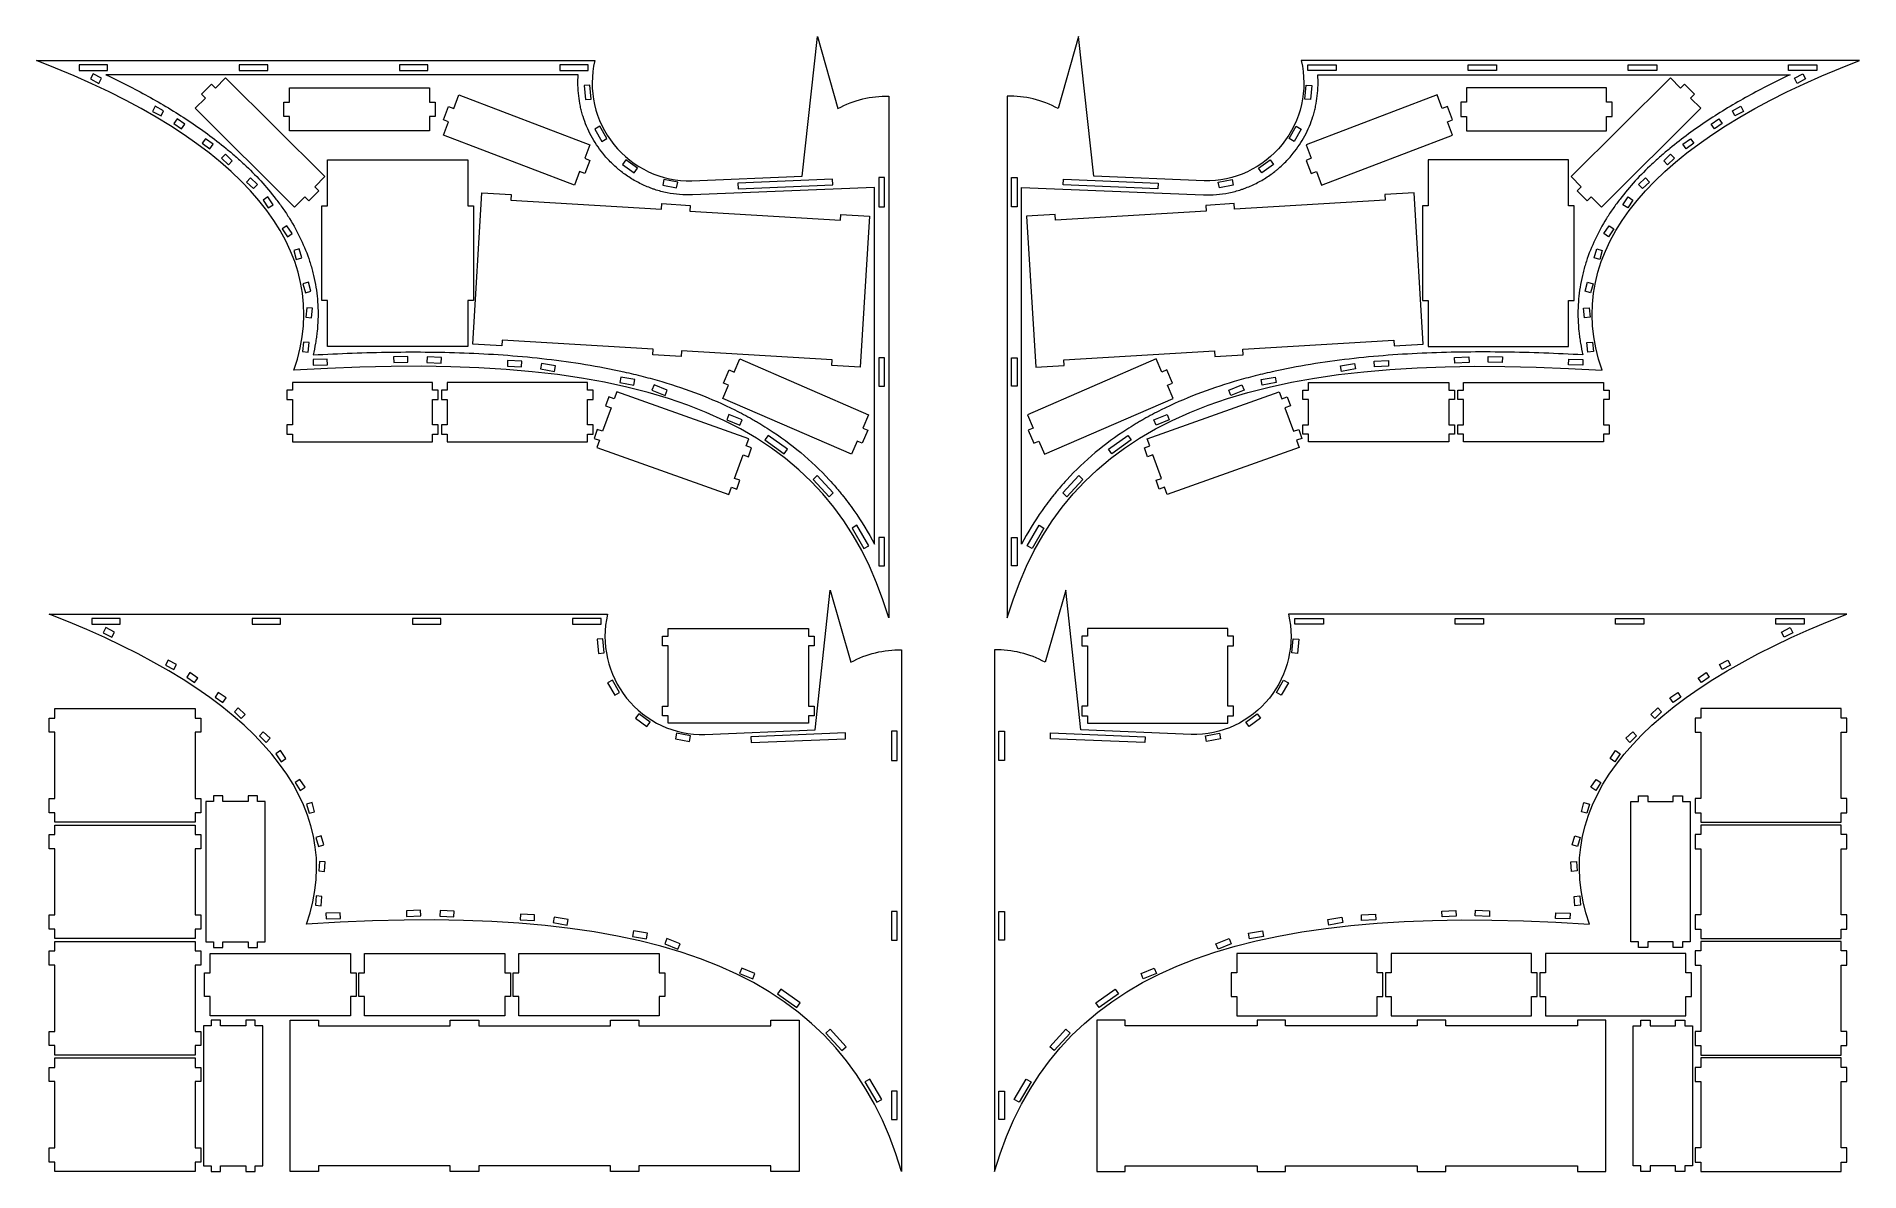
# Model space of a CAD drawing. Header units: millimetres. Extents: x -963 to 963, y -599 to 599.
import ezdxf

# ---------------------------------------------------------------- set-up
doc = ezdxf.new("R2010")
doc.units = ezdxf.units.MM
doc.header["$MEASUREMENT"] = 0
doc.layers.add('Camada 1', color=7, linetype='Continuous')

msp = doc.modelspace()

# ---------------------------------------------------------------- linework, layer by layer
at = {"layer": 'Camada 1', "color": 250, "lineweight": 9}
for points, knots in [([(-137.8867, 599.4971), (-137.8867, 599.4971), (-153.8745, 451.8478), (-153.8745, 451.8478), (-153.8745, 451.8478), (-153.8745, 451.8478), (-270.4894, 447.1452), (-270.4894, 447.1452), (-270.4894, 447.1452), (-302.3938, 445.8586), (-332.8471, 460.6235), (-352.9047, 485.4653), (-352.9047, 485.4653), (-372.9622, 510.3089), (-380.3829, 543.0424), (-372.9969, 574.1062), (-372.9969, 574.1062), (-372.9969, 574.1062), (-962.6532, 574.1062), (-962.6532, 574.1062), (-962.6532, 574.1062), (-742.716, 489.2233), (-646.4777, 373.5494), (-690.8668, 246.8337), (-690.8668, 246.8337), (-306.7515, 271.8452), (-122.7387, 190.3407), (-62.6532, -14.6083), (-62.6532, -14.6083), (-62.6532, -14.6083), (-62.6532, 536.4889), (-62.6532, 536.4889), (-62.6532, 536.4889), (-81.0784, 536.8088), (-99.5685, 532.42), (-116.2573, 523.3207), (-116.2573, 523.3207), (-116.2573, 523.3207), (-137.8867, 599.4971), (-137.8867, 599.4971)], [0, 0, 0, 0, 0.090909091, 0.090909091, 0.090909091, 0.090909091, 0.181818182, 0.181818182, 0.181818182, 0.181818182, 0.272727273, 0.272727273, 0.272727273, 0.272727273, 0.363636364, 0.363636364, 0.363636364, 0.363636364, 0.454545455, 0.454545455, 0.454545455, 0.454545455, 0.545454545, 0.545454545, 0.545454545, 0.545454545, 0.636363636, 0.636363636, 0.636363636, 0.636363636, 0.727272727, 0.727272727, 0.727272727, 0.727272727, 0.818181818, 0.818181818, 0.818181818, 0.818181818, 1, 1, 1, 1]), ([(137.8868, 599.4971), (137.8868, 599.4971), (153.8746, 451.8478), (153.8746, 451.8478), (153.8746, 451.8478), (153.8746, 451.8478), (270.4895, 447.1452), (270.4895, 447.1452), (270.4895, 447.1452), (302.3939, 445.8586), (332.8472, 460.6235), (352.9048, 485.4653), (352.9048, 485.4653), (372.9623, 510.3089), (380.383, 543.0424), (372.997, 574.1062), (372.997, 574.1062), (372.997, 574.1062), (962.6533, 574.1062), (962.6533, 574.1062), (962.6533, 574.1062), (742.7161, 489.2233), (646.4778, 373.5494), (690.8669, 246.8337), (690.8669, 246.8337), (306.7516, 271.8452), (122.7388, 190.3407), (62.6533, -14.6083), (62.6533, -14.6083), (62.6533, -14.6083), (62.6533, 536.4889), (62.6533, 536.4889), (62.6533, 536.4889), (81.0785, 536.8088), (99.5686, 532.42), (116.2574, 523.3207), (116.2574, 523.3207), (116.2574, 523.3207), (137.8868, 599.4971), (137.8868, 599.4971)], [0, 0, 0, 0, 0.090909091, 0.090909091, 0.090909091, 0.090909091, 0.181818182, 0.181818182, 0.181818182, 0.181818182, 0.272727273, 0.272727273, 0.272727273, 0.272727273, 0.363636364, 0.363636364, 0.363636364, 0.363636364, 0.454545455, 0.454545455, 0.454545455, 0.454545455, 0.545454545, 0.545454545, 0.545454545, 0.545454545, 0.636363636, 0.636363636, 0.636363636, 0.636363636, 0.727272727, 0.727272727, 0.727272727, 0.727272727, 0.818181818, 0.818181818, 0.818181818, 0.818181818, 1, 1, 1, 1]), ([(-887.6532, 569.6062), (-887.6532, 569.6062), (-887.6532, 563.6062), (-887.6532, 563.6062), (-887.6532, 563.6062), (-887.6532, 563.6062), (-917.6532, 563.6062), (-917.6532, 563.6062), (-917.6532, 563.6062), (-917.6532, 563.6062), (-917.6532, 569.6062), (-917.6532, 569.6062), (-917.6532, 569.6062), (-917.6532, 569.6062), (-887.6532, 569.6062), (-887.6532, 569.6062)], [0, 0, 0, 0, 0.2, 0.2, 0.2, 0.2, 0.4, 0.4, 0.4, 0.4, 0.6, 0.6, 0.6, 0.6, 1, 1, 1, 1]), ([(-893.9574, 555.2874), (-893.9574, 555.2874), (-896.7303, 549.9666), (-896.7303, 549.9666), (-896.7303, 549.9666), (-896.7303, 549.9666), (-905.5983, 554.5881), (-905.5983, 554.5881), (-905.5983, 554.5881), (-905.5983, 554.5881), (-902.8254, 559.9089), (-902.8254, 559.9089), (-902.8254, 559.9089), (-902.8254, 559.9089), (-893.9574, 555.2874), (-893.9574, 555.2874)], [0, 0, 0, 0, 0.2, 0.2, 0.2, 0.2, 0.4, 0.4, 0.4, 0.4, 0.6, 0.6, 0.6, 0.6, 1, 1, 1, 1]), ([(-283.4048, 432.438), (-278.9418, 432.0726), (-274.436, 431.9739), (-269.885, 432.1574), (-269.885, 432.1574), (-269.885, 432.1574), (-77.6532, 439.9092), (-77.6532, 439.9092), (-77.6532, 439.9092), (-77.6532, 439.9092), (-77.6532, 63.0712), (-77.6532, 63.0712), (-77.6532, 63.0712), (-84.1731, 75.4351), (-91.3939, 87.3307), (-99.3665, 98.7239), (-99.3665, 98.7239), (-103.3528, 104.4205), (-107.527, 109.9915), (-111.8952, 115.4329), (-111.8952, 115.4329), (-112.9873, 116.7933), (-114.0915, 118.1455), (-115.2079, 119.4896), (-115.2079, 119.4896), (-116.3243, 120.8337), (-117.4522, 122.1687), (-118.5889, 123.4915), (-118.5889, 123.4915), (-120.8623, 126.1372), (-123.1738, 128.7377), (-125.5231, 131.2937), (-125.5231, 131.2937), (-144.3171, 151.7415), (-165.5247, 169.3364), (-188.8666, 184.4087), (-188.8666, 184.4087), (-191.7843, 186.2927), (-194.7354, 188.1374), (-197.7192, 189.9433), (-197.7192, 189.9433), (-199.2111, 190.8463), (-200.7113, 191.7396), (-202.2148, 192.6206), (-202.2148, 192.6206), (-203.7184, 193.5016), (-205.2264, 194.371), (-206.7388, 195.2289), (-206.7388, 195.2289), (-212.7883, 198.6609), (-218.9077, 201.911), (-225.0911, 204.995), (-225.0911, 204.995), (-237.4578, 211.163), (-250.0797, 216.668), (-262.9163, 221.6147), (-262.9163, 221.6147), (-275.753, 226.5614), (-288.8046, 230.9495), (-302.0389, 234.8625), (-302.0389, 234.8625), (-308.6561, 236.819), (-315.3191, 238.6565), (-322.0244, 240.3839), (-322.0244, 240.3839), (-325.3771, 241.2476), (-328.7404, 242.0837), (-332.1138, 242.8933), (-332.1138, 242.8933), (-335.4873, 243.7029), (-338.8736, 244.4866), (-342.2603, 245.2427), (-342.2603, 245.2427), (-355.8069, 248.267), (-369.378, 250.8569), (-382.9694, 253.0906), (-382.9694, 253.0906), (-396.5607, 255.3244), (-410.1722, 257.2015), (-423.8005, 258.7812), (-423.8005, 258.7812), (-437.4288, 260.3608), (-451.0739, 261.6427), (-464.7333, 262.6726), (-464.7333, 262.6726), (-478.3927, 263.7025), (-492.0664, 264.4803), (-505.7522, 265.0421), (-505.7522, 265.0421), (-519.4381, 265.6039), (-533.1362, 265.9496), (-546.8448, 266.1085), (-546.8448, 266.1085), (-560.5535, 266.2673), (-574.2727, 266.2392), (-588.0012, 266.0479), (-588.0012, 266.0479), (-615.4581, 265.6653), (-642.9518, 264.633), (-670.474, 263.0955), (-670.474, 263.0955), (-669.5013, 267.1959), (-668.6582, 271.32), (-667.9506, 275.4688), (-667.9506, 275.4688), (-667.5968, 277.5432), (-667.2769, 279.6239), (-666.9917, 281.7108), (-666.9917, 281.7108), (-666.7065, 283.7978), (-666.4563, 285.8893), (-666.2425, 287.976), (-666.2425, 287.976), (-665.3874, 296.3228), (-665.1078, 304.6343), (-665.4064, 312.9104), (-665.4064, 312.9104), (-665.7049, 321.1864), (-666.5816, 329.4271), (-668.0448, 337.6318), (-668.0448, 337.6318), (-668.7764, 341.7342), (-669.6547, 345.8276), (-670.6814, 349.9119), (-670.6814, 349.9119), (-670.938, 350.933), (-671.204, 351.9534), (-671.478, 352.9691), (-671.478, 352.9691), (-671.7521, 353.9847), (-672.0345, 354.9965), (-672.3251, 356.0046), (-672.3251, 356.0046), (-672.9063, 358.0209), (-673.5205, 360.0222), (-674.1665, 362.0092), (-674.1665, 362.0092), (-676.7507, 369.9569), (-679.8445, 377.6741), (-683.3941, 385.1852), (-683.3941, 385.1852), (-686.9438, 392.6963), (-690.9497, 400.001), (-695.3696, 407.1185), (-695.3696, 407.1185), (-696.4745, 408.8979), (-697.6055, 410.6656), (-698.7617, 412.4217), (-698.7617, 412.4217), (-699.9178, 414.1778), (-701.0947, 415.9154), (-702.2915, 417.6356), (-702.2915, 417.6356), (-704.6851, 421.0758), (-707.158, 424.4458), (-709.7039, 427.7513), (-709.7039, 427.7513), (-714.7956, 434.3624), (-720.1781, 440.7162), (-725.8098, 446.8496), (-725.8098, 446.8496), (-731.4415, 452.9831), (-737.3226, 458.8959), (-743.421, 464.6165), (-743.421, 464.6165), (-744.9456, 466.0467), (-746.4839, 467.4648), (-748.0353, 468.8712), (-748.0353, 468.8712), (-749.5867, 470.2776), (-751.1525, 471.6734), (-752.7277, 473.0549), (-752.7277, 473.0549), (-755.8779, 475.8178), (-759.0647, 478.523), (-762.2851, 481.1752), (-762.2851, 481.1752), (-768.7257, 486.4796), (-775.3001, 491.5726), (-781.9888, 496.4849), (-781.9888, 496.4849), (-788.6776, 501.3972), (-795.4807, 506.1286), (-802.3834, 510.7028), (-802.3834, 510.7028), (-809.286, 515.277), (-816.2882, 519.6938), (-823.3782, 523.9718), (-823.3782, 523.9718), (-830.4681, 528.2499), (-837.6459, 532.3892), (-844.9021, 536.4046), (-844.9021, 536.4046), (-859.4144, 544.4354), (-874.2389, 551.9727), (-889.319, 559.1062), (-889.319, 559.1062), (-889.319, 559.1062), (-390.4625, 559.1062), (-390.4625, 559.1062), (-390.4625, 559.1062), (-390.7442, 555.3595), (-390.845, 551.6329), (-390.7718, 547.9257), (-390.7718, 547.9257), (-390.6986, 544.2185), (-390.4516, 540.5307), (-390.0328, 536.862), (-390.0328, 536.862), (-389.6141, 533.1932), (-389.0237, 529.5436), (-388.2593, 525.9133), (-388.2593, 525.9133), (-387.8771, 524.0982), (-387.4513, 522.2879), (-386.9812, 520.4825), (-386.9812, 520.4825), (-386.7462, 519.5798), (-386.5, 518.6784), (-386.2427, 517.7782), (-386.2427, 517.7782), (-385.9854, 516.878), (-385.7164, 515.9778), (-385.4371, 515.0821), (-385.4371, 515.0821), (-384.3199, 511.4991), (-383.0424, 508.0012), (-381.6107, 504.5851), (-381.6107, 504.5851), (-380.179, 501.169), (-378.5931, 497.8347), (-376.8548, 494.5814), (-376.8548, 494.5814), (-375.1165, 491.328), (-373.2258, 488.1555), (-371.1807, 485.065), (-371.1807, 485.065), (-369.1355, 481.9745), (-366.9359, 478.966), (-364.5758, 476.0426), (-364.5758, 476.0426), (-361.7171, 472.5022), (-358.6769, 469.1437), (-355.4573, 465.9649), (-355.4573, 465.9649), (-353.8476, 464.3754), (-352.1929, 462.831), (-350.4929, 461.332), (-350.4929, 461.332), (-349.6428, 460.5825), (-348.7815, 459.8443), (-347.9087, 459.1176), (-347.9087, 459.1176), (-347.0359, 458.391), (-346.1506, 457.6749), (-345.2575, 456.9733), (-345.2575, 456.9733), (-341.6852, 454.167), (-337.9841, 451.5871), (-334.1567, 449.229), (-334.1567, 449.229), (-330.3294, 446.8709), (-326.3758, 444.7346), (-322.293, 442.8253), (-322.293, 442.8253), (-320.2517, 441.8706), (-318.1779, 440.9728), (-316.0709, 440.1335), (-316.0709, 440.1335), (-315.0174, 439.7138), (-313.9539, 439.3082), (-312.8859, 438.9189), (-312.8859, 438.9189), (-311.818, 438.5297), (-310.7473, 438.1573), (-309.674, 437.8017), (-309.674, 437.8017), (-305.3806, 436.3792), (-301.0443, 435.2236), (-296.6662, 434.3296), (-296.6662, 434.3296), (-292.288, 433.4356), (-287.8678, 432.8034), (-283.4048, 432.438)], [0, 0, 0, 0, 0.013888889, 0.013888889, 0.013888889, 0.013888889, 0.027777778, 0.027777778, 0.027777778, 0.027777778, 0.041666667, 0.041666667, 0.041666667, 0.041666667, 0.055555556, 0.055555556, 0.055555556, 0.055555556, 0.069444444, 0.069444444, 0.069444444, 0.069444444, 0.083333333, 0.083333333, 0.083333333, 0.083333333, 0.097222222, 0.097222222, 0.097222222, 0.097222222, 0.111111111, 0.111111111, 0.111111111, 0.111111111, 0.125, 0.125, 0.125, 0.125, 0.138888889, 0.138888889, 0.138888889, 0.138888889, 0.152777778, 0.152777778, 0.152777778, 0.152777778, 0.166666667, 0.166666667, 0.166666667, 0.166666667, 0.180555556, 0.180555556, 0.180555556, 0.180555556, 0.194444444, 0.194444444, 0.194444444, 0.194444444, 0.208333333, 0.208333333, 0.208333333, 0.208333333, 0.222222222, 0.222222222, 0.222222222, 0.222222222, 0.236111111, 0.236111111, 0.236111111, 0.236111111, 0.25, 0.25, 0.25, 0.25, 0.263888889, 0.263888889, 0.263888889, 0.263888889, 0.277777778, 0.277777778, 0.277777778, 0.277777778, 0.291666667, 0.291666667, 0.291666667, 0.291666667, 0.305555556, 0.305555556, 0.305555556, 0.305555556, 0.319444444, 0.319444444, 0.319444444, 0.319444444, 0.333333333, 0.333333333, 0.333333333, 0.333333333, 0.347222222, 0.347222222, 0.347222222, 0.347222222, 0.361111111, 0.361111111, 0.361111111, 0.361111111, 0.375, 0.375, 0.375, 0.375, 0.388888889, 0.388888889, 0.388888889, 0.388888889, 0.402777778, 0.402777778, 0.402777778, 0.402777778, 0.416666667, 0.416666667, 0.416666667, 0.416666667, 0.430555556, 0.430555556, 0.430555556, 0.430555556, 0.444444444, 0.444444444, 0.444444444, 0.444444444, 0.458333333, 0.458333333, 0.458333333, 0.458333333, 0.472222222, 0.472222222, 0.472222222, 0.472222222, 0.486111111, 0.486111111, 0.486111111, 0.486111111, 0.5, 0.5, 0.5, 0.5, 0.513888889, 0.513888889, 0.513888889, 0.513888889, 0.527777778, 0.527777778, 0.527777778, 0.527777778, 0.541666667, 0.541666667, 0.541666667, 0.541666667, 0.555555556, 0.555555556, 0.555555556, 0.555555556, 0.569444444, 0.569444444, 0.569444444, 0.569444444, 0.583333333, 0.583333333, 0.583333333, 0.583333333, 0.597222222, 0.597222222, 0.597222222, 0.597222222, 0.611111111, 0.611111111, 0.611111111, 0.611111111, 0.625, 0.625, 0.625, 0.625, 0.638888889, 0.638888889, 0.638888889, 0.638888889, 0.652777778, 0.652777778, 0.652777778, 0.652777778, 0.666666667, 0.666666667, 0.666666667, 0.666666667, 0.680555556, 0.680555556, 0.680555556, 0.680555556, 0.694444444, 0.694444444, 0.694444444, 0.694444444, 0.708333333, 0.708333333, 0.708333333, 0.708333333, 0.722222222, 0.722222222, 0.722222222, 0.722222222, 0.736111111, 0.736111111, 0.736111111, 0.736111111, 0.75, 0.75, 0.75, 0.75, 0.763888889, 0.763888889, 0.763888889, 0.763888889, 0.777777778, 0.777777778, 0.777777778, 0.777777778, 0.791666667, 0.791666667, 0.791666667, 0.791666667, 0.805555556, 0.805555556, 0.805555556, 0.805555556, 0.819444444, 0.819444444, 0.819444444, 0.819444444, 0.833333333, 0.833333333, 0.833333333, 0.833333333, 0.847222222, 0.847222222, 0.847222222, 0.847222222, 0.861111111, 0.861111111, 0.861111111, 0.861111111, 0.875, 0.875, 0.875, 0.875, 0.888888889, 0.888888889, 0.888888889, 0.888888889, 0.902777778, 0.902777778, 0.902777778, 0.902777778, 0.916666667, 0.916666667, 0.916666667, 0.916666667, 0.930555556, 0.930555556, 0.930555556, 0.930555556, 0.944444444, 0.944444444, 0.944444444, 0.944444444, 0.958333333, 0.958333333, 0.958333333, 0.958333333, 0.972222222, 0.972222222, 0.972222222, 0.972222222, 1, 1, 1, 1]), ([(-718.4344, 569.6062), (-718.4344, 569.6062), (-718.4344, 563.6062), (-718.4344, 563.6062), (-718.4344, 563.6062), (-718.4344, 563.6062), (-748.4344, 563.6062), (-748.4344, 563.6062), (-748.4344, 563.6062), (-748.4344, 563.6062), (-748.4344, 569.6062), (-748.4344, 569.6062), (-748.4344, 569.6062), (-748.4344, 569.6062), (-718.4344, 569.6062), (-718.4344, 569.6062)], [0, 0, 0, 0, 0.2, 0.2, 0.2, 0.2, 0.4, 0.4, 0.4, 0.4, 0.6, 0.6, 0.6, 0.6, 1, 1, 1, 1]), ([(-549.2157, 569.6062), (-549.2157, 569.6062), (-549.2157, 563.6062), (-549.2157, 563.6062), (-549.2157, 563.6062), (-549.2157, 563.6062), (-579.2157, 563.6062), (-579.2157, 563.6062), (-579.2157, 563.6062), (-579.2157, 563.6062), (-579.2157, 569.6062), (-579.2157, 569.6062), (-579.2157, 569.6062), (-579.2157, 569.6062), (-549.2157, 569.6062), (-549.2157, 569.6062)], [0, 0, 0, 0, 0.2, 0.2, 0.2, 0.2, 0.4, 0.4, 0.4, 0.4, 0.6, 0.6, 0.6, 0.6, 1, 1, 1, 1]), ([(-379.9969, 563.6062), (-379.9969, 563.6062), (-409.9969, 563.6062), (-409.9969, 563.6062), (-409.9969, 563.6062), (-409.9969, 563.6062), (-409.9969, 569.6062), (-409.9969, 569.6062), (-409.9969, 569.6062), (-409.9969, 569.6062), (-379.9969, 569.6062), (-379.9969, 569.6062), (-379.9969, 569.6062), (-379.9969, 569.6062), (-379.9969, 563.6062), (-379.9969, 563.6062)], [0, 0, 0, 0, 0.2, 0.2, 0.2, 0.2, 0.4, 0.4, 0.4, 0.4, 0.6, 0.6, 0.6, 0.6, 1, 1, 1, 1]), ([(283.4049, 432.438), (278.9419, 432.0726), (274.4361, 431.9739), (269.8851, 432.1574), (269.8851, 432.1574), (269.8851, 432.1574), (77.6533, 439.9092), (77.6533, 439.9092), (77.6533, 439.9092), (77.6533, 439.9092), (77.6533, 63.0712), (77.6533, 63.0712), (77.6533, 63.0712), (84.1732, 75.4351), (91.394, 87.3307), (99.3666, 98.7239), (99.3666, 98.7239), (103.3529, 104.4205), (107.5271, 109.9915), (111.8953, 115.4329), (111.8953, 115.4329), (112.9874, 116.7933), (114.0916, 118.1455), (115.208, 119.4896), (115.208, 119.4896), (116.3244, 120.8337), (117.4523, 122.1687), (118.589, 123.4915), (118.589, 123.4915), (120.8624, 126.1372), (123.1739, 128.7377), (125.5232, 131.2937), (125.5232, 131.2937), (144.3172, 151.7415), (165.5248, 169.3364), (188.8667, 184.4087), (188.8667, 184.4087), (191.7844, 186.2927), (194.7355, 188.1374), (197.7193, 189.9433), (197.7193, 189.9433), (199.2112, 190.8463), (200.7114, 191.7396), (202.2149, 192.6206), (202.2149, 192.6206), (203.7185, 193.5016), (205.2265, 194.371), (206.7389, 195.2289), (206.7389, 195.2289), (212.7884, 198.6609), (218.9078, 201.911), (225.0912, 204.995), (225.0912, 204.995), (237.4579, 211.163), (250.0798, 216.668), (262.9164, 221.6147), (262.9164, 221.6147), (275.7531, 226.5614), (288.8047, 230.9495), (302.039, 234.8625), (302.039, 234.8625), (308.6562, 236.819), (315.3192, 238.6565), (322.0245, 240.3839), (322.0245, 240.3839), (325.3772, 241.2476), (328.7405, 242.0837), (332.1139, 242.8933), (332.1139, 242.8933), (335.4874, 243.7029), (338.8737, 244.4866), (342.2604, 245.2427), (342.2604, 245.2427), (355.807, 248.267), (369.3781, 250.8569), (382.9695, 253.0906), (382.9695, 253.0906), (396.5608, 255.3244), (410.1723, 257.2015), (423.8006, 258.7812), (423.8006, 258.7812), (437.4289, 260.3608), (451.074, 261.6427), (464.7334, 262.6726), (464.7334, 262.6726), (478.3928, 263.7025), (492.0665, 264.4803), (505.7523, 265.0421), (505.7523, 265.0421), (519.4382, 265.6039), (533.1363, 265.9496), (546.8449, 266.1085), (546.8449, 266.1085), (560.5536, 266.2673), (574.2728, 266.2392), (588.0013, 266.0479), (588.0013, 266.0479), (615.4582, 265.6653), (642.9519, 264.633), (670.4741, 263.0955), (670.4741, 263.0955), (669.5014, 267.1959), (668.6583, 271.32), (667.9507, 275.4688), (667.9507, 275.4688), (667.5969, 277.5432), (667.277, 279.6239), (666.9918, 281.7108), (666.9918, 281.7108), (666.7066, 283.7978), (666.4564, 285.8893), (666.2426, 287.976), (666.2426, 287.976), (665.3875, 296.3228), (665.1079, 304.6343), (665.4065, 312.9104), (665.4065, 312.9104), (665.705, 321.1864), (666.5817, 329.4271), (668.0449, 337.6318), (668.0449, 337.6318), (668.7765, 341.7342), (669.6548, 345.8276), (670.6815, 349.9119), (670.6815, 349.9119), (670.9381, 350.933), (671.2041, 351.9534), (671.4781, 352.9691), (671.4781, 352.9691), (671.7522, 353.9847), (672.0346, 354.9965), (672.3252, 356.0046), (672.3252, 356.0046), (672.9064, 358.0209), (673.5206, 360.0222), (674.1666, 362.0092), (674.1666, 362.0092), (676.7508, 369.9569), (679.8446, 377.6741), (683.3942, 385.1852), (683.3942, 385.1852), (686.9439, 392.6963), (690.9498, 400.001), (695.3697, 407.1185), (695.3697, 407.1185), (696.4746, 408.8979), (697.6056, 410.6656), (698.7618, 412.4217), (698.7618, 412.4217), (699.9179, 414.1778), (701.0948, 415.9154), (702.2916, 417.6356), (702.2916, 417.6356), (704.6852, 421.0758), (707.1581, 424.4458), (709.704, 427.7513), (709.704, 427.7513), (714.7957, 434.3624), (720.1782, 440.7162), (725.8099, 446.8496), (725.8099, 446.8496), (731.4416, 452.9831), (737.3227, 458.8959), (743.4211, 464.6165), (743.4211, 464.6165), (744.9457, 466.0467), (746.484, 467.4648), (748.0354, 468.8712), (748.0354, 468.8712), (749.5868, 470.2776), (751.1526, 471.6734), (752.7278, 473.0549), (752.7278, 473.0549), (755.878, 475.8178), (759.0648, 478.523), (762.2852, 481.1752), (762.2852, 481.1752), (768.7258, 486.4796), (775.3002, 491.5726), (781.9889, 496.4849), (781.9889, 496.4849), (788.6777, 501.3972), (795.4808, 506.1286), (802.3835, 510.7028), (802.3835, 510.7028), (809.2861, 515.277), (816.2883, 519.6938), (823.3783, 523.9718), (823.3783, 523.9718), (830.4682, 528.2499), (837.646, 532.3892), (844.9022, 536.4046), (844.9022, 536.4046), (859.4145, 544.4354), (874.239, 551.9727), (889.3191, 559.1062), (889.3191, 559.1062), (889.3191, 559.1062), (390.4626, 559.1062), (390.4626, 559.1062), (390.4626, 559.1062), (390.7443, 555.3595), (390.8451, 551.6329), (390.7719, 547.9257), (390.7719, 547.9257), (390.6987, 544.2185), (390.4517, 540.5307), (390.0329, 536.862), (390.0329, 536.862), (389.6142, 533.1932), (389.0238, 529.5436), (388.2594, 525.9133), (388.2594, 525.9133), (387.8772, 524.0982), (387.4514, 522.2879), (386.9813, 520.4825), (386.9813, 520.4825), (386.7463, 519.5798), (386.5001, 518.6784), (386.2428, 517.7782), (386.2428, 517.7782), (385.9855, 516.878), (385.7165, 515.9778), (385.4372, 515.0821), (385.4372, 515.0821), (384.32, 511.4991), (383.0425, 508.0012), (381.6108, 504.5851), (381.6108, 504.5851), (380.1791, 501.169), (378.5932, 497.8347), (376.8549, 494.5814), (376.8549, 494.5814), (375.1166, 491.328), (373.2259, 488.1555), (371.1808, 485.065), (371.1808, 485.065), (369.1356, 481.9745), (366.936, 478.966), (364.5759, 476.0426), (364.5759, 476.0426), (361.7172, 472.5022), (358.677, 469.1437), (355.4574, 465.9649), (355.4574, 465.9649), (353.8477, 464.3754), (352.193, 462.831), (350.493, 461.332), (350.493, 461.332), (349.6429, 460.5825), (348.7816, 459.8443), (347.9088, 459.1176), (347.9088, 459.1176), (347.036, 458.391), (346.1507, 457.6749), (345.2576, 456.9733), (345.2576, 456.9733), (341.6853, 454.167), (337.9842, 451.5871), (334.1568, 449.229), (334.1568, 449.229), (330.3295, 446.8709), (326.3759, 444.7346), (322.2931, 442.8253), (322.2931, 442.8253), (320.2518, 441.8706), (318.178, 440.9728), (316.071, 440.1335), (316.071, 440.1335), (315.0175, 439.7138), (313.954, 439.3082), (312.886, 438.9189), (312.886, 438.9189), (311.8181, 438.5297), (310.7474, 438.1573), (309.6741, 437.8017), (309.6741, 437.8017), (305.3807, 436.3792), (301.0444, 435.2236), (296.6663, 434.3296), (296.6663, 434.3296), (292.2881, 433.4356), (287.8679, 432.8034), (283.4049, 432.438)], [0, 0, 0, 0, 0.013888889, 0.013888889, 0.013888889, 0.013888889, 0.027777778, 0.027777778, 0.027777778, 0.027777778, 0.041666667, 0.041666667, 0.041666667, 0.041666667, 0.055555556, 0.055555556, 0.055555556, 0.055555556, 0.069444444, 0.069444444, 0.069444444, 0.069444444, 0.083333333, 0.083333333, 0.083333333, 0.083333333, 0.097222222, 0.097222222, 0.097222222, 0.097222222, 0.111111111, 0.111111111, 0.111111111, 0.111111111, 0.125, 0.125, 0.125, 0.125, 0.138888889, 0.138888889, 0.138888889, 0.138888889, 0.152777778, 0.152777778, 0.152777778, 0.152777778, 0.166666667, 0.166666667, 0.166666667, 0.166666667, 0.180555556, 0.180555556, 0.180555556, 0.180555556, 0.194444444, 0.194444444, 0.194444444, 0.194444444, 0.208333333, 0.208333333, 0.208333333, 0.208333333, 0.222222222, 0.222222222, 0.222222222, 0.222222222, 0.236111111, 0.236111111, 0.236111111, 0.236111111, 0.25, 0.25, 0.25, 0.25, 0.263888889, 0.263888889, 0.263888889, 0.263888889, 0.277777778, 0.277777778, 0.277777778, 0.277777778, 0.291666667, 0.291666667, 0.291666667, 0.291666667, 0.305555556, 0.305555556, 0.305555556, 0.305555556, 0.319444444, 0.319444444, 0.319444444, 0.319444444, 0.333333333, 0.333333333, 0.333333333, 0.333333333, 0.347222222, 0.347222222, 0.347222222, 0.347222222, 0.361111111, 0.361111111, 0.361111111, 0.361111111, 0.375, 0.375, 0.375, 0.375, 0.388888889, 0.388888889, 0.388888889, 0.388888889, 0.402777778, 0.402777778, 0.402777778, 0.402777778, 0.416666667, 0.416666667, 0.416666667, 0.416666667, 0.430555556, 0.430555556, 0.430555556, 0.430555556, 0.444444444, 0.444444444, 0.444444444, 0.444444444, 0.458333333, 0.458333333, 0.458333333, 0.458333333, 0.472222222, 0.472222222, 0.472222222, 0.472222222, 0.486111111, 0.486111111, 0.486111111, 0.486111111, 0.5, 0.5, 0.5, 0.5, 0.513888889, 0.513888889, 0.513888889, 0.513888889, 0.527777778, 0.527777778, 0.527777778, 0.527777778, 0.541666667, 0.541666667, 0.541666667, 0.541666667, 0.555555556, 0.555555556, 0.555555556, 0.555555556, 0.569444444, 0.569444444, 0.569444444, 0.569444444, 0.583333333, 0.583333333, 0.583333333, 0.583333333, 0.597222222, 0.597222222, 0.597222222, 0.597222222, 0.611111111, 0.611111111, 0.611111111, 0.611111111, 0.625, 0.625, 0.625, 0.625, 0.638888889, 0.638888889, 0.638888889, 0.638888889, 0.652777778, 0.652777778, 0.652777778, 0.652777778, 0.666666667, 0.666666667, 0.666666667, 0.666666667, 0.680555556, 0.680555556, 0.680555556, 0.680555556, 0.694444444, 0.694444444, 0.694444444, 0.694444444, 0.708333333, 0.708333333, 0.708333333, 0.708333333, 0.722222222, 0.722222222, 0.722222222, 0.722222222, 0.736111111, 0.736111111, 0.736111111, 0.736111111, 0.75, 0.75, 0.75, 0.75, 0.763888889, 0.763888889, 0.763888889, 0.763888889, 0.777777778, 0.777777778, 0.777777778, 0.777777778, 0.791666667, 0.791666667, 0.791666667, 0.791666667, 0.805555556, 0.805555556, 0.805555556, 0.805555556, 0.819444444, 0.819444444, 0.819444444, 0.819444444, 0.833333333, 0.833333333, 0.833333333, 0.833333333, 0.847222222, 0.847222222, 0.847222222, 0.847222222, 0.861111111, 0.861111111, 0.861111111, 0.861111111, 0.875, 0.875, 0.875, 0.875, 0.888888889, 0.888888889, 0.888888889, 0.888888889, 0.902777778, 0.902777778, 0.902777778, 0.902777778, 0.916666667, 0.916666667, 0.916666667, 0.916666667, 0.930555556, 0.930555556, 0.930555556, 0.930555556, 0.944444444, 0.944444444, 0.944444444, 0.944444444, 0.958333333, 0.958333333, 0.958333333, 0.958333333, 0.972222222, 0.972222222, 0.972222222, 0.972222222, 1, 1, 1, 1]), ([(379.997, 563.6062), (379.997, 563.6062), (409.997, 563.6062), (409.997, 563.6062), (409.997, 563.6062), (409.997, 563.6062), (409.997, 569.6062), (409.997, 569.6062), (409.997, 569.6062), (409.997, 569.6062), (379.997, 569.6062), (379.997, 569.6062), (379.997, 569.6062), (379.997, 569.6062), (379.997, 563.6062), (379.997, 563.6062)], [0, 0, 0, 0, 0.2, 0.2, 0.2, 0.2, 0.4, 0.4, 0.4, 0.4, 0.6, 0.6, 0.6, 0.6, 1, 1, 1, 1]), ([(549.2158, 569.6062), (549.2158, 569.6062), (549.2158, 563.6062), (549.2158, 563.6062), (549.2158, 563.6062), (549.2158, 563.6062), (579.2158, 563.6062), (579.2158, 563.6062), (579.2158, 563.6062), (579.2158, 563.6062), (579.2158, 569.6062), (579.2158, 569.6062), (579.2158, 569.6062), (579.2158, 569.6062), (549.2158, 569.6062), (549.2158, 569.6062)], [0, 0, 0, 0, 0.2, 0.2, 0.2, 0.2, 0.4, 0.4, 0.4, 0.4, 0.6, 0.6, 0.6, 0.6, 1, 1, 1, 1]), ([(718.4345, 569.6062), (718.4345, 569.6062), (718.4345, 563.6062), (718.4345, 563.6062), (718.4345, 563.6062), (718.4345, 563.6062), (748.4345, 563.6062), (748.4345, 563.6062), (748.4345, 563.6062), (748.4345, 563.6062), (748.4345, 569.6062), (748.4345, 569.6062), (748.4345, 569.6062), (748.4345, 569.6062), (718.4345, 569.6062), (718.4345, 569.6062)], [0, 0, 0, 0, 0.2, 0.2, 0.2, 0.2, 0.4, 0.4, 0.4, 0.4, 0.6, 0.6, 0.6, 0.6, 1, 1, 1, 1]), ([(887.6533, 569.6062), (887.6533, 569.6062), (887.6533, 563.6062), (887.6533, 563.6062), (887.6533, 563.6062), (887.6533, 563.6062), (917.6533, 563.6062), (917.6533, 563.6062), (917.6533, 563.6062), (917.6533, 563.6062), (917.6533, 569.6062), (917.6533, 569.6062), (917.6533, 569.6062), (917.6533, 569.6062), (887.6533, 569.6062), (887.6533, 569.6062)], [0, 0, 0, 0, 0.2, 0.2, 0.2, 0.2, 0.4, 0.4, 0.4, 0.4, 0.6, 0.6, 0.6, 0.6, 1, 1, 1, 1]), ([(893.9575, 555.2874), (893.9575, 555.2874), (896.7304, 549.9666), (896.7304, 549.9666), (896.7304, 549.9666), (896.7304, 549.9666), (905.5984, 554.5881), (905.5984, 554.5881), (905.5984, 554.5881), (905.5984, 554.5881), (902.8255, 559.9089), (902.8255, 559.9089), (902.8255, 559.9089), (902.8255, 559.9089), (893.9575, 555.2874), (893.9575, 555.2874)], [0, 0, 0, 0, 0.2, 0.2, 0.2, 0.2, 0.4, 0.4, 0.4, 0.4, 0.6, 0.6, 0.6, 0.6, 1, 1, 1, 1]), ([(-794.9667, 523.5774), (-794.9667, 523.5774), (-690.0173, 419.2241), (-690.0173, 419.2241), (-690.0173, 419.2241), (-690.0173, 419.2241), (-679.2647, 430.0382), (-679.2647, 430.0382), (-679.2647, 430.0382), (-679.2647, 430.0382), (-675.01, 425.8076), (-675.01, 425.8076), (-675.01, 425.8076), (-675.01, 425.8076), (-664.4336, 436.4444), (-664.4336, 436.4444), (-664.4336, 436.4444), (-664.4336, 436.4444), (-668.6883, 440.6749), (-668.6883, 440.6749), (-668.6883, 440.6749), (-668.6883, 440.6749), (-657.9357, 451.489), (-657.9357, 451.489), (-657.9357, 451.489), (-657.9357, 451.489), (-762.8851, 555.8423), (-762.8851, 555.8423), (-762.8851, 555.8423), (-762.8851, 555.8423), (-773.6377, 545.0282), (-773.6377, 545.0282), (-773.6377, 545.0282), (-773.6377, 545.0282), (-777.8924, 549.2588), (-777.8924, 549.2588), (-777.8924, 549.2588), (-777.8924, 549.2588), (-788.4688, 538.622), (-788.4688, 538.622), (-788.4688, 538.622), (-788.4688, 538.622), (-784.2141, 534.3915), (-784.2141, 534.3915), (-784.2141, 534.3915), (-784.2141, 534.3915), (-794.9667, 523.5774), (-794.9667, 523.5774)], [0, 0, 0, 0, 0.076923077, 0.076923077, 0.076923077, 0.076923077, 0.153846154, 0.153846154, 0.153846154, 0.153846154, 0.230769231, 0.230769231, 0.230769231, 0.230769231, 0.307692308, 0.307692308, 0.307692308, 0.307692308, 0.384615385, 0.384615385, 0.384615385, 0.384615385, 0.461538462, 0.461538462, 0.461538462, 0.461538462, 0.538461538, 0.538461538, 0.538461538, 0.538461538, 0.615384615, 0.615384615, 0.615384615, 0.615384615, 0.692307692, 0.692307692, 0.692307692, 0.692307692, 0.769230769, 0.769230769, 0.769230769, 0.769230769, 0.846153846, 0.846153846, 0.846153846, 0.846153846, 1, 1, 1, 1]), ([(-695.4707, 499.8463), (-695.4707, 499.8463), (-547.4707, 499.7921), (-547.4707, 499.7921), (-547.4707, 499.7921), (-547.4707, 499.7921), (-547.4652, 515.0421), (-547.4652, 515.0421), (-547.4652, 515.0421), (-547.4652, 515.0421), (-541.4652, 515.0399), (-541.4652, 515.0399), (-541.4652, 515.0399), (-541.4652, 515.0399), (-541.4597, 530.0399), (-541.4597, 530.0399), (-541.4597, 530.0399), (-541.4597, 530.0399), (-547.4597, 530.0421), (-547.4597, 530.0421), (-547.4597, 530.0421), (-547.4597, 530.0421), (-547.4541, 545.2921), (-547.4541, 545.2921), (-547.4541, 545.2921), (-547.4541, 545.2921), (-695.4541, 545.3463), (-695.4541, 545.3463), (-695.4541, 545.3463), (-695.4541, 545.3463), (-695.4596, 530.0963), (-695.4596, 530.0963), (-695.4596, 530.0963), (-695.4596, 530.0963), (-701.4596, 530.0985), (-701.4596, 530.0985), (-701.4596, 530.0985), (-701.4596, 530.0985), (-701.4651, 515.0985), (-701.4651, 515.0985), (-701.4651, 515.0985), (-701.4651, 515.0985), (-695.4651, 515.0963), (-695.4651, 515.0963), (-695.4651, 515.0963), (-695.4651, 515.0963), (-695.4707, 499.8463), (-695.4707, 499.8463)], [0, 0, 0, 0, 0.076923077, 0.076923077, 0.076923077, 0.076923077, 0.153846154, 0.153846154, 0.153846154, 0.153846154, 0.230769231, 0.230769231, 0.230769231, 0.230769231, 0.307692308, 0.307692308, 0.307692308, 0.307692308, 0.384615385, 0.384615385, 0.384615385, 0.384615385, 0.461538462, 0.461538462, 0.461538462, 0.461538462, 0.538461538, 0.538461538, 0.538461538, 0.538461538, 0.615384615, 0.615384615, 0.615384615, 0.615384615, 0.692307692, 0.692307692, 0.692307692, 0.692307692, 0.769230769, 0.769230769, 0.769230769, 0.769230769, 0.846153846, 0.846153846, 0.846153846, 0.846153846, 1, 1, 1, 1]), ([(-378.1364, 548.2075), (-378.1364, 548.2075), (-376.7799, 533.269), (-376.7799, 533.269), (-376.7799, 533.269), (-376.7799, 533.269), (-382.7602, 532.726), (-382.7602, 532.726), (-382.7602, 532.726), (-382.7602, 532.726), (-384.1166, 547.6645), (-384.1166, 547.6645), (-384.1166, 547.6645), (-384.1166, 547.6645), (-378.1364, 548.2075), (-378.1364, 548.2075)], [0, 0, 0, 0, 0.2, 0.2, 0.2, 0.2, 0.4, 0.4, 0.4, 0.4, 0.6, 0.6, 0.6, 0.6, 1, 1, 1, 1]), ([(378.1365, 548.2075), (378.1365, 548.2075), (376.78, 533.269), (376.78, 533.269), (376.78, 533.269), (376.78, 533.269), (382.7603, 532.726), (382.7603, 532.726), (382.7603, 532.726), (382.7603, 532.726), (384.1167, 547.6645), (384.1167, 547.6645), (384.1167, 547.6645), (384.1167, 547.6645), (378.1365, 548.2075), (378.1365, 548.2075)], [0, 0, 0, 0, 0.2, 0.2, 0.2, 0.2, 0.4, 0.4, 0.4, 0.4, 0.6, 0.6, 0.6, 0.6, 1, 1, 1, 1]), ([(695.4708, 499.8463), (695.4708, 499.8463), (547.4708, 499.7921), (547.4708, 499.7921), (547.4708, 499.7921), (547.4708, 499.7921), (547.4653, 515.0421), (547.4653, 515.0421), (547.4653, 515.0421), (547.4653, 515.0421), (541.4653, 515.0399), (541.4653, 515.0399), (541.4653, 515.0399), (541.4653, 515.0399), (541.4598, 530.0399), (541.4598, 530.0399), (541.4598, 530.0399), (541.4598, 530.0399), (547.4598, 530.0421), (547.4598, 530.0421), (547.4598, 530.0421), (547.4598, 530.0421), (547.4542, 545.2921), (547.4542, 545.2921), (547.4542, 545.2921), (547.4542, 545.2921), (695.4542, 545.3463), (695.4542, 545.3463), (695.4542, 545.3463), (695.4542, 545.3463), (695.4597, 530.0963), (695.4597, 530.0963), (695.4597, 530.0963), (695.4597, 530.0963), (701.4597, 530.0985), (701.4597, 530.0985), (701.4597, 530.0985), (701.4597, 530.0985), (701.4652, 515.0985), (701.4652, 515.0985), (701.4652, 515.0985), (701.4652, 515.0985), (695.4652, 515.0963), (695.4652, 515.0963), (695.4652, 515.0963), (695.4652, 515.0963), (695.4708, 499.8463), (695.4708, 499.8463)], [0, 0, 0, 0, 0.076923077, 0.076923077, 0.076923077, 0.076923077, 0.153846154, 0.153846154, 0.153846154, 0.153846154, 0.230769231, 0.230769231, 0.230769231, 0.230769231, 0.307692308, 0.307692308, 0.307692308, 0.307692308, 0.384615385, 0.384615385, 0.384615385, 0.384615385, 0.461538462, 0.461538462, 0.461538462, 0.461538462, 0.538461538, 0.538461538, 0.538461538, 0.538461538, 0.615384615, 0.615384615, 0.615384615, 0.615384615, 0.692307692, 0.692307692, 0.692307692, 0.692307692, 0.769230769, 0.769230769, 0.769230769, 0.769230769, 0.846153846, 0.846153846, 0.846153846, 0.846153846, 1, 1, 1, 1]), ([(794.9668, 523.5774), (794.9668, 523.5774), (690.0174, 419.2241), (690.0174, 419.2241), (690.0174, 419.2241), (690.0174, 419.2241), (679.2648, 430.0382), (679.2648, 430.0382), (679.2648, 430.0382), (679.2648, 430.0382), (675.0101, 425.8076), (675.0101, 425.8076), (675.0101, 425.8076), (675.0101, 425.8076), (664.4337, 436.4444), (664.4337, 436.4444), (664.4337, 436.4444), (664.4337, 436.4444), (668.6884, 440.6749), (668.6884, 440.6749), (668.6884, 440.6749), (668.6884, 440.6749), (657.9358, 451.489), (657.9358, 451.489), (657.9358, 451.489), (657.9358, 451.489), (762.8852, 555.8423), (762.8852, 555.8423), (762.8852, 555.8423), (762.8852, 555.8423), (773.6378, 545.0282), (773.6378, 545.0282), (773.6378, 545.0282), (773.6378, 545.0282), (777.8925, 549.2588), (777.8925, 549.2588), (777.8925, 549.2588), (777.8925, 549.2588), (788.4689, 538.622), (788.4689, 538.622), (788.4689, 538.622), (788.4689, 538.622), (784.2142, 534.3915), (784.2142, 534.3915), (784.2142, 534.3915), (784.2142, 534.3915), (794.9668, 523.5774), (794.9668, 523.5774)], [0, 0, 0, 0, 0.076923077, 0.076923077, 0.076923077, 0.076923077, 0.153846154, 0.153846154, 0.153846154, 0.153846154, 0.230769231, 0.230769231, 0.230769231, 0.230769231, 0.307692308, 0.307692308, 0.307692308, 0.307692308, 0.384615385, 0.384615385, 0.384615385, 0.384615385, 0.461538462, 0.461538462, 0.461538462, 0.461538462, 0.538461538, 0.538461538, 0.538461538, 0.538461538, 0.615384615, 0.615384615, 0.615384615, 0.615384615, 0.692307692, 0.692307692, 0.692307692, 0.692307692, 0.769230769, 0.769230769, 0.769230769, 0.769230769, 0.846153846, 0.846153846, 0.846153846, 0.846153846, 1, 1, 1, 1]), ([(-837.2022, 525.7097), (-837.2022, 525.7097), (-828.3341, 521.0882), (-828.3341, 521.0882), (-828.3341, 521.0882), (-828.3341, 521.0882), (-831.1071, 515.7674), (-831.1071, 515.7674), (-831.1071, 515.7674), (-831.1071, 515.7674), (-839.9751, 520.3889), (-839.9751, 520.3889), (-839.9751, 520.3889), (-839.9751, 520.3889), (-837.2022, 525.7097), (-837.2022, 525.7097)], [0, 0, 0, 0, 0.2, 0.2, 0.2, 0.2, 0.4, 0.4, 0.4, 0.4, 0.6, 0.6, 0.6, 0.6, 1, 1, 1, 1]), ([(-532.7701, 495.1373), (-532.7701, 495.1373), (-394.4524, 442.4854), (-394.4524, 442.4854), (-394.4524, 442.4854), (-394.4524, 442.4854), (-389.0271, 456.7377), (-389.0271, 456.7377), (-389.0271, 456.7377), (-389.0271, 456.7377), (-383.4197, 454.6032), (-383.4197, 454.6032), (-383.4197, 454.6032), (-383.4197, 454.6032), (-378.0833, 468.6219), (-378.0833, 468.6219), (-378.0833, 468.6219), (-378.0833, 468.6219), (-383.6908, 470.7564), (-383.6908, 470.7564), (-383.6908, 470.7564), (-383.6908, 470.7564), (-378.2655, 485.0087), (-378.2655, 485.0087), (-378.2655, 485.0087), (-378.2655, 485.0087), (-516.5832, 537.6606), (-516.5832, 537.6606), (-516.5832, 537.6606), (-516.5832, 537.6606), (-522.0085, 523.4083), (-522.0085, 523.4083), (-522.0085, 523.4083), (-522.0085, 523.4083), (-527.6159, 525.5428), (-527.6159, 525.5428), (-527.6159, 525.5428), (-527.6159, 525.5428), (-532.9523, 511.5241), (-532.9523, 511.5241), (-532.9523, 511.5241), (-532.9523, 511.5241), (-527.3448, 509.3896), (-527.3448, 509.3896), (-527.3448, 509.3896), (-527.3448, 509.3896), (-532.7701, 495.1373), (-532.7701, 495.1373)], [0, 0, 0, 0, 0.076923077, 0.076923077, 0.076923077, 0.076923077, 0.153846154, 0.153846154, 0.153846154, 0.153846154, 0.230769231, 0.230769231, 0.230769231, 0.230769231, 0.307692308, 0.307692308, 0.307692308, 0.307692308, 0.384615385, 0.384615385, 0.384615385, 0.384615385, 0.461538462, 0.461538462, 0.461538462, 0.461538462, 0.538461538, 0.538461538, 0.538461538, 0.538461538, 0.615384615, 0.615384615, 0.615384615, 0.615384615, 0.692307692, 0.692307692, 0.692307692, 0.692307692, 0.769230769, 0.769230769, 0.769230769, 0.769230769, 0.846153846, 0.846153846, 0.846153846, 0.846153846, 1, 1, 1, 1]), ([(532.7702, 495.1373), (532.7702, 495.1373), (394.4525, 442.4854), (394.4525, 442.4854), (394.4525, 442.4854), (394.4525, 442.4854), (389.0272, 456.7377), (389.0272, 456.7377), (389.0272, 456.7377), (389.0272, 456.7377), (383.4198, 454.6032), (383.4198, 454.6032), (383.4198, 454.6032), (383.4198, 454.6032), (378.0834, 468.6219), (378.0834, 468.6219), (378.0834, 468.6219), (378.0834, 468.6219), (383.6909, 470.7564), (383.6909, 470.7564), (383.6909, 470.7564), (383.6909, 470.7564), (378.2656, 485.0087), (378.2656, 485.0087), (378.2656, 485.0087), (378.2656, 485.0087), (516.5833, 537.6606), (516.5833, 537.6606), (516.5833, 537.6606), (516.5833, 537.6606), (522.0086, 523.4083), (522.0086, 523.4083), (522.0086, 523.4083), (522.0086, 523.4083), (527.616, 525.5428), (527.616, 525.5428), (527.616, 525.5428), (527.616, 525.5428), (532.9524, 511.5241), (532.9524, 511.5241), (532.9524, 511.5241), (532.9524, 511.5241), (527.3449, 509.3896), (527.3449, 509.3896), (527.3449, 509.3896), (527.3449, 509.3896), (532.7702, 495.1373), (532.7702, 495.1373)], [0, 0, 0, 0, 0.076923077, 0.076923077, 0.076923077, 0.076923077, 0.153846154, 0.153846154, 0.153846154, 0.153846154, 0.230769231, 0.230769231, 0.230769231, 0.230769231, 0.307692308, 0.307692308, 0.307692308, 0.307692308, 0.384615385, 0.384615385, 0.384615385, 0.384615385, 0.461538462, 0.461538462, 0.461538462, 0.461538462, 0.538461538, 0.538461538, 0.538461538, 0.538461538, 0.615384615, 0.615384615, 0.615384615, 0.615384615, 0.692307692, 0.692307692, 0.692307692, 0.692307692, 0.769230769, 0.769230769, 0.769230769, 0.769230769, 0.846153846, 0.846153846, 0.846153846, 0.846153846, 1, 1, 1, 1]), ([(837.2023, 525.7097), (837.2023, 525.7097), (828.3342, 521.0882), (828.3342, 521.0882), (828.3342, 521.0882), (828.3342, 521.0882), (831.1072, 515.7674), (831.1072, 515.7674), (831.1072, 515.7674), (831.1072, 515.7674), (839.9752, 520.3889), (839.9752, 520.3889), (839.9752, 520.3889), (839.9752, 520.3889), (837.2023, 525.7097), (837.2023, 525.7097)], [0, 0, 0, 0, 0.2, 0.2, 0.2, 0.2, 0.4, 0.4, 0.4, 0.4, 0.6, 0.6, 0.6, 0.6, 1, 1, 1, 1]), ([(-805.912, 506.714), (-805.912, 506.714), (-809.3527, 501.7985), (-809.3527, 501.7985), (-809.3527, 501.7985), (-809.3527, 501.7985), (-817.5451, 507.5329), (-817.5451, 507.5329), (-817.5451, 507.5329), (-817.5451, 507.5329), (-814.1045, 512.4484), (-814.1045, 512.4484), (-814.1045, 512.4484), (-814.1045, 512.4484), (-805.912, 506.714), (-805.912, 506.714)], [0, 0, 0, 0, 0.2, 0.2, 0.2, 0.2, 0.4, 0.4, 0.4, 0.4, 0.6, 0.6, 0.6, 0.6, 1, 1, 1, 1]), ([(-367.7647, 504.5941), (-367.7647, 504.5941), (-360.3288, 491.5669), (-360.3288, 491.5669), (-360.3288, 491.5669), (-360.3288, 491.5669), (-365.544, 488.5901), (-365.544, 488.5901), (-365.544, 488.5901), (-365.544, 488.5901), (-372.9798, 501.6173), (-372.9798, 501.6173), (-372.9798, 501.6173), (-372.9798, 501.6173), (-367.7647, 504.5941), (-367.7647, 504.5941)], [0, 0, 0, 0, 0.2, 0.2, 0.2, 0.2, 0.4, 0.4, 0.4, 0.4, 0.6, 0.6, 0.6, 0.6, 1, 1, 1, 1]), ([(367.7648, 504.5941), (367.7648, 504.5941), (360.3289, 491.5669), (360.3289, 491.5669), (360.3289, 491.5669), (360.3289, 491.5669), (365.5441, 488.5901), (365.5441, 488.5901), (365.5441, 488.5901), (365.5441, 488.5901), (372.9799, 501.6173), (372.9799, 501.6173), (372.9799, 501.6173), (372.9799, 501.6173), (367.7648, 504.5941), (367.7648, 504.5941)], [0, 0, 0, 0, 0.2, 0.2, 0.2, 0.2, 0.4, 0.4, 0.4, 0.4, 0.6, 0.6, 0.6, 0.6, 1, 1, 1, 1]), ([(805.9121, 506.714), (805.9121, 506.714), (809.3528, 501.7985), (809.3528, 501.7985), (809.3528, 501.7985), (809.3528, 501.7985), (817.5452, 507.5329), (817.5452, 507.5329), (817.5452, 507.5329), (817.5452, 507.5329), (814.1046, 512.4484), (814.1046, 512.4484), (814.1046, 512.4484), (814.1046, 512.4484), (805.9121, 506.714), (805.9121, 506.714)], [0, 0, 0, 0, 0.2, 0.2, 0.2, 0.2, 0.4, 0.4, 0.4, 0.4, 0.6, 0.6, 0.6, 0.6, 1, 1, 1, 1]), ([(-784.207, 491.5212), (-784.207, 491.5212), (-776.0145, 485.7867), (-776.0145, 485.7867), (-776.0145, 485.7867), (-776.0145, 485.7867), (-779.4552, 480.8713), (-779.4552, 480.8713), (-779.4552, 480.8713), (-779.4552, 480.8713), (-787.6476, 486.6057), (-787.6476, 486.6057), (-787.6476, 486.6057), (-787.6476, 486.6057), (-784.207, 491.5212), (-784.207, 491.5212)], [0, 0, 0, 0, 0.2, 0.2, 0.2, 0.2, 0.4, 0.4, 0.4, 0.4, 0.6, 0.6, 0.6, 0.6, 1, 1, 1, 1]), ([(784.2071, 491.5212), (784.2071, 491.5212), (776.0146, 485.7867), (776.0146, 485.7867), (776.0146, 485.7867), (776.0146, 485.7867), (779.4553, 480.8713), (779.4553, 480.8713), (779.4553, 480.8713), (779.4553, 480.8713), (787.6477, 486.6057), (787.6477, 486.6057), (787.6477, 486.6057), (787.6477, 486.6057), (784.2071, 491.5212), (784.2071, 491.5212)], [0, 0, 0, 0, 0.2, 0.2, 0.2, 0.2, 0.4, 0.4, 0.4, 0.4, 0.6, 0.6, 0.6, 0.6, 1, 1, 1, 1]), ([(-763.0456, 475.1758), (-763.0456, 475.1758), (-755.8052, 468.2783), (-755.8052, 468.2783), (-755.8052, 468.2783), (-755.8052, 468.2783), (-759.9437, 463.934), (-759.9437, 463.934), (-759.9437, 463.934), (-759.9437, 463.934), (-767.1842, 470.8315), (-767.1842, 470.8315), (-767.1842, 470.8315), (-767.1842, 470.8315), (-763.0456, 475.1758), (-763.0456, 475.1758)], [0, 0, 0, 0, 0.2, 0.2, 0.2, 0.2, 0.4, 0.4, 0.4, 0.4, 0.6, 0.6, 0.6, 0.6, 1, 1, 1, 1]), ([(-501.2333, 320.599), (-501.2333, 320.599), (-501.2333, 420.599), (-501.2333, 420.599), (-501.2333, 420.599), (-501.2333, 420.599), (-507.2333, 420.599), (-507.2333, 420.599), (-507.2333, 420.599), (-507.2333, 420.599), (-507.2333, 469.099), (-507.2333, 469.099), (-507.2333, 469.099), (-507.2333, 469.099), (-655.2333, 469.099), (-655.2333, 469.099), (-655.2333, 469.099), (-655.2333, 469.099), (-655.2333, 420.599), (-655.2333, 420.599), (-655.2333, 420.599), (-655.2333, 420.599), (-661.2333, 420.599), (-661.2333, 420.599), (-661.2333, 420.599), (-661.2333, 420.599), (-661.2333, 320.599), (-661.2333, 320.599), (-661.2333, 320.599), (-661.2333, 320.599), (-655.2333, 320.599), (-655.2333, 320.599), (-655.2333, 320.599), (-655.2333, 320.599), (-655.2333, 272.099), (-655.2333, 272.099), (-655.2333, 272.099), (-655.2333, 272.099), (-507.2333, 272.099), (-507.2333, 272.099), (-507.2333, 272.099), (-507.2333, 272.099), (-507.2333, 320.599), (-507.2333, 320.599), (-507.2333, 320.599), (-507.2333, 320.599), (-501.2333, 320.599), (-501.2333, 320.599)], [0, 0, 0, 0, 0.076923077, 0.076923077, 0.076923077, 0.076923077, 0.153846154, 0.153846154, 0.153846154, 0.153846154, 0.230769231, 0.230769231, 0.230769231, 0.230769231, 0.307692308, 0.307692308, 0.307692308, 0.307692308, 0.384615385, 0.384615385, 0.384615385, 0.384615385, 0.461538462, 0.461538462, 0.461538462, 0.461538462, 0.538461538, 0.538461538, 0.538461538, 0.538461538, 0.615384615, 0.615384615, 0.615384615, 0.615384615, 0.692307692, 0.692307692, 0.692307692, 0.692307692, 0.769230769, 0.769230769, 0.769230769, 0.769230769, 0.846153846, 0.846153846, 0.846153846, 0.846153846, 1, 1, 1, 1]), ([(-340.1133, 469.0398), (-340.1133, 469.0398), (-327.9648, 460.2412), (-327.9648, 460.2412), (-327.9648, 460.2412), (-327.9648, 460.2412), (-331.4871, 455.3779), (-331.4871, 455.3779), (-331.4871, 455.3779), (-331.4871, 455.3779), (-343.6355, 464.1764), (-343.6355, 464.1764), (-343.6355, 464.1764), (-343.6355, 464.1764), (-340.1133, 469.0398), (-340.1133, 469.0398)], [0, 0, 0, 0, 0.2, 0.2, 0.2, 0.2, 0.4, 0.4, 0.4, 0.4, 0.6, 0.6, 0.6, 0.6, 1, 1, 1, 1]), ([(340.1134, 469.0398), (340.1134, 469.0398), (327.9649, 460.2412), (327.9649, 460.2412), (327.9649, 460.2412), (327.9649, 460.2412), (331.4872, 455.3779), (331.4872, 455.3779), (331.4872, 455.3779), (331.4872, 455.3779), (343.6356, 464.1764), (343.6356, 464.1764), (343.6356, 464.1764), (343.6356, 464.1764), (340.1134, 469.0398), (340.1134, 469.0398)], [0, 0, 0, 0, 0.2, 0.2, 0.2, 0.2, 0.4, 0.4, 0.4, 0.4, 0.6, 0.6, 0.6, 0.6, 1, 1, 1, 1]), ([(501.2334, 320.599), (501.2334, 320.599), (501.2334, 420.599), (501.2334, 420.599), (501.2334, 420.599), (501.2334, 420.599), (507.2334, 420.599), (507.2334, 420.599), (507.2334, 420.599), (507.2334, 420.599), (507.2334, 469.099), (507.2334, 469.099), (507.2334, 469.099), (507.2334, 469.099), (655.2334, 469.099), (655.2334, 469.099), (655.2334, 469.099), (655.2334, 469.099), (655.2334, 420.599), (655.2334, 420.599), (655.2334, 420.599), (655.2334, 420.599), (661.2334, 420.599), (661.2334, 420.599), (661.2334, 420.599), (661.2334, 420.599), (661.2334, 320.599), (661.2334, 320.599), (661.2334, 320.599), (661.2334, 320.599), (655.2334, 320.599), (655.2334, 320.599), (655.2334, 320.599), (655.2334, 320.599), (655.2334, 272.099), (655.2334, 272.099), (655.2334, 272.099), (655.2334, 272.099), (507.2334, 272.099), (507.2334, 272.099), (507.2334, 272.099), (507.2334, 272.099), (507.2334, 320.599), (507.2334, 320.599), (507.2334, 320.599), (507.2334, 320.599), (501.2334, 320.599), (501.2334, 320.599)], [0, 0, 0, 0, 0.076923077, 0.076923077, 0.076923077, 0.076923077, 0.153846154, 0.153846154, 0.153846154, 0.153846154, 0.230769231, 0.230769231, 0.230769231, 0.230769231, 0.307692308, 0.307692308, 0.307692308, 0.307692308, 0.384615385, 0.384615385, 0.384615385, 0.384615385, 0.461538462, 0.461538462, 0.461538462, 0.461538462, 0.538461538, 0.538461538, 0.538461538, 0.538461538, 0.615384615, 0.615384615, 0.615384615, 0.615384615, 0.692307692, 0.692307692, 0.692307692, 0.692307692, 0.769230769, 0.769230769, 0.769230769, 0.769230769, 0.846153846, 0.846153846, 0.846153846, 0.846153846, 1, 1, 1, 1]), ([(763.0457, 475.1758), (763.0457, 475.1758), (755.8053, 468.2783), (755.8053, 468.2783), (755.8053, 468.2783), (755.8053, 468.2783), (759.9438, 463.934), (759.9438, 463.934), (759.9438, 463.934), (759.9438, 463.934), (767.1843, 470.8315), (767.1843, 470.8315), (767.1843, 470.8315), (767.1843, 470.8315), (763.0457, 475.1758), (763.0457, 475.1758)], [0, 0, 0, 0, 0.2, 0.2, 0.2, 0.2, 0.4, 0.4, 0.4, 0.4, 0.6, 0.6, 0.6, 0.6, 1, 1, 1, 1]), ([(-736.6224, 450.004), (-736.6224, 450.004), (-729.3819, 443.1065), (-729.3819, 443.1065), (-729.3819, 443.1065), (-729.3819, 443.1065), (-733.5204, 438.7622), (-733.5204, 438.7622), (-733.5204, 438.7622), (-733.5204, 438.7622), (-740.7609, 445.6597), (-740.7609, 445.6597), (-740.7609, 445.6597), (-740.7609, 445.6597), (-736.6224, 450.004), (-736.6224, 450.004)], [0, 0, 0, 0, 0.2, 0.2, 0.2, 0.2, 0.4, 0.4, 0.4, 0.4, 0.6, 0.6, 0.6, 0.6, 1, 1, 1, 1]), ([(-285.4729, 445.5086), (-285.4729, 445.5086), (-286.5579, 439.7498), (-286.5579, 439.7498), (-286.5579, 439.7498), (-286.5579, 439.7498), (-301.2986, 442.5271), (-301.2986, 442.5271), (-301.2986, 442.5271), (-301.2986, 442.5271), (-300.2136, 448.2859), (-300.2136, 448.2859), (-300.2136, 448.2859), (-300.2136, 448.2859), (-285.4729, 445.5086), (-285.4729, 445.5086)], [0, 0, 0, 0, 0.2, 0.2, 0.2, 0.2, 0.4, 0.4, 0.4, 0.4, 0.6, 0.6, 0.6, 0.6, 1, 1, 1, 1]), ([(-221.8111, 444.607), (-221.8111, 444.607), (-121.8923, 448.6362), (-121.8923, 448.6362), (-121.8923, 448.6362), (-121.8923, 448.6362), (-121.6503, 442.6362), (-121.6503, 442.6362), (-121.6503, 442.6362), (-121.6503, 442.6362), (-221.5691, 438.607), (-221.5691, 438.607), (-221.5691, 438.607), (-221.5691, 438.607), (-221.8111, 444.607), (-221.8111, 444.607)], [0, 0, 0, 0, 0.2, 0.2, 0.2, 0.2, 0.4, 0.4, 0.4, 0.4, 0.6, 0.6, 0.6, 0.6, 1, 1, 1, 1]), ([(-73.1532, 419.4889), (-73.1532, 419.4889), (-73.1532, 450.4889), (-73.1532, 450.4889), (-73.1532, 450.4889), (-73.1532, 450.4889), (-67.1532, 450.4889), (-67.1532, 450.4889), (-67.1532, 450.4889), (-67.1532, 450.4889), (-67.1532, 419.4889), (-67.1532, 419.4889), (-67.1532, 419.4889), (-67.1532, 419.4889), (-73.1532, 419.4889), (-73.1532, 419.4889)], [0, 0, 0, 0, 0.2, 0.2, 0.2, 0.2, 0.4, 0.4, 0.4, 0.4, 0.6, 0.6, 0.6, 0.6, 1, 1, 1, 1]), ([(73.1533, 419.4889), (73.1533, 419.4889), (73.1533, 450.4889), (73.1533, 450.4889), (73.1533, 450.4889), (73.1533, 450.4889), (67.1533, 450.4889), (67.1533, 450.4889), (67.1533, 450.4889), (67.1533, 450.4889), (67.1533, 419.4889), (67.1533, 419.4889), (67.1533, 419.4889), (67.1533, 419.4889), (73.1533, 419.4889), (73.1533, 419.4889)], [0, 0, 0, 0, 0.2, 0.2, 0.2, 0.2, 0.4, 0.4, 0.4, 0.4, 0.6, 0.6, 0.6, 0.6, 1, 1, 1, 1]), ([(221.8112, 444.607), (221.8112, 444.607), (121.8924, 448.6362), (121.8924, 448.6362), (121.8924, 448.6362), (121.8924, 448.6362), (121.6504, 442.6362), (121.6504, 442.6362), (121.6504, 442.6362), (121.6504, 442.6362), (221.5692, 438.607), (221.5692, 438.607), (221.5692, 438.607), (221.5692, 438.607), (221.8112, 444.607), (221.8112, 444.607)], [0, 0, 0, 0, 0.2, 0.2, 0.2, 0.2, 0.4, 0.4, 0.4, 0.4, 0.6, 0.6, 0.6, 0.6, 1, 1, 1, 1]), ([(285.473, 445.5086), (285.473, 445.5086), (286.558, 439.7498), (286.558, 439.7498), (286.558, 439.7498), (286.558, 439.7498), (301.2987, 442.5271), (301.2987, 442.5271), (301.2987, 442.5271), (301.2987, 442.5271), (300.2137, 448.2859), (300.2137, 448.2859), (300.2137, 448.2859), (300.2137, 448.2859), (285.473, 445.5086), (285.473, 445.5086)], [0, 0, 0, 0, 0.2, 0.2, 0.2, 0.2, 0.4, 0.4, 0.4, 0.4, 0.6, 0.6, 0.6, 0.6, 1, 1, 1, 1]), ([(736.6225, 450.004), (736.6225, 450.004), (729.382, 443.1065), (729.382, 443.1065), (729.382, 443.1065), (729.382, 443.1065), (733.5205, 438.7622), (733.5205, 438.7622), (733.5205, 438.7622), (733.5205, 438.7622), (740.761, 445.6597), (740.761, 445.6597), (740.761, 445.6597), (740.761, 445.6597), (736.6225, 450.004), (736.6225, 450.004)], [0, 0, 0, 0, 0.2, 0.2, 0.2, 0.2, 0.4, 0.4, 0.4, 0.4, 0.6, 0.6, 0.6, 0.6, 1, 1, 1, 1]), ([(-718.3576, 429.9931), (-718.3576, 429.9931), (-712.8145, 421.67), (-712.8145, 421.67), (-712.8145, 421.67), (-712.8145, 421.67), (-717.8084, 418.3441), (-717.8084, 418.3441), (-717.8084, 418.3441), (-717.8084, 418.3441), (-723.3515, 426.6672), (-723.3515, 426.6672), (-723.3515, 426.6672), (-723.3515, 426.6672), (-718.3576, 429.9931), (-718.3576, 429.9931)], [0, 0, 0, 0, 0.2, 0.2, 0.2, 0.2, 0.4, 0.4, 0.4, 0.4, 0.6, 0.6, 0.6, 0.6, 1, 1, 1, 1]), ([(-302.5684, 416.8862), (-302.5684, 416.8862), (-461.8315, 426.4277), (-461.8315, 426.4277), (-461.8315, 426.4277), (-461.8315, 426.4277), (-461.4726, 432.417), (-461.4726, 432.417), (-461.4726, 432.417), (-461.4726, 432.417), (-492.4171, 434.2709), (-492.4171, 434.2709), (-492.4171, 434.2709), (-492.4171, 434.2709), (-501.9857, 274.5572), (-501.9857, 274.5572), (-501.9857, 274.5572), (-501.9857, 274.5572), (-471.0411, 272.7033), (-471.0411, 272.7033), (-471.0411, 272.7033), (-471.0411, 272.7033), (-470.6823, 278.6926), (-470.6823, 278.6926), (-470.6823, 278.6926), (-470.6823, 278.6926), (-311.4193, 269.1511), (-311.4193, 269.1511), (-311.4193, 269.1511), (-311.4193, 269.1511), (-311.7781, 263.1618), (-311.7781, 263.1618), (-311.7781, 263.1618), (-311.7781, 263.1618), (-281.8318, 261.3677), (-281.8318, 261.3677), (-281.8318, 261.3677), (-281.8318, 261.3677), (-281.473, 267.357), (-281.473, 267.357), (-281.473, 267.357), (-281.473, 267.357), (-122.2099, 257.8155), (-122.2099, 257.8155), (-122.2099, 257.8155), (-122.2099, 257.8155), (-122.5688, 251.8262), (-122.5688, 251.8262), (-122.5688, 251.8262), (-122.5688, 251.8262), (-92.6225, 250.0321), (-92.6225, 250.0321), (-92.6225, 250.0321), (-92.6225, 250.0321), (-83.0539, 409.7458), (-83.0539, 409.7458), (-83.0539, 409.7458), (-83.0539, 409.7458), (-113.0003, 411.5399), (-113.0003, 411.5399), (-113.0003, 411.5399), (-113.0003, 411.5399), (-113.3591, 405.5506), (-113.3591, 405.5506), (-113.3591, 405.5506), (-113.3591, 405.5506), (-272.6221, 415.0921), (-272.6221, 415.0921), (-272.6221, 415.0921), (-272.6221, 415.0921), (-272.2633, 421.0814), (-272.2633, 421.0814), (-272.2633, 421.0814), (-272.2633, 421.0814), (-302.2096, 422.8755), (-302.2096, 422.8755), (-302.2096, 422.8755), (-302.2096, 422.8755), (-302.5684, 416.8862), (-302.5684, 416.8862)], [0, 0, 0, 0, 0.047619048, 0.047619048, 0.047619048, 0.047619048, 0.095238095, 0.095238095, 0.095238095, 0.095238095, 0.142857143, 0.142857143, 0.142857143, 0.142857143, 0.19047619, 0.19047619, 0.19047619, 0.19047619, 0.238095238, 0.238095238, 0.238095238, 0.238095238, 0.285714286, 0.285714286, 0.285714286, 0.285714286, 0.333333333, 0.333333333, 0.333333333, 0.333333333, 0.380952381, 0.380952381, 0.380952381, 0.380952381, 0.428571429, 0.428571429, 0.428571429, 0.428571429, 0.476190476, 0.476190476, 0.476190476, 0.476190476, 0.523809524, 0.523809524, 0.523809524, 0.523809524, 0.571428571, 0.571428571, 0.571428571, 0.571428571, 0.619047619, 0.619047619, 0.619047619, 0.619047619, 0.666666667, 0.666666667, 0.666666667, 0.666666667, 0.714285714, 0.714285714, 0.714285714, 0.714285714, 0.761904762, 0.761904762, 0.761904762, 0.761904762, 0.80952381, 0.80952381, 0.80952381, 0.80952381, 0.857142857, 0.857142857, 0.857142857, 0.857142857, 0.904761905, 0.904761905, 0.904761905, 0.904761905, 1, 1, 1, 1]), ([(302.5685, 416.8862), (302.5685, 416.8862), (461.8316, 426.4277), (461.8316, 426.4277), (461.8316, 426.4277), (461.8316, 426.4277), (461.4727, 432.417), (461.4727, 432.417), (461.4727, 432.417), (461.4727, 432.417), (492.4172, 434.2709), (492.4172, 434.2709), (492.4172, 434.2709), (492.4172, 434.2709), (501.9858, 274.5572), (501.9858, 274.5572), (501.9858, 274.5572), (501.9858, 274.5572), (471.0412, 272.7033), (471.0412, 272.7033), (471.0412, 272.7033), (471.0412, 272.7033), (470.6824, 278.6926), (470.6824, 278.6926), (470.6824, 278.6926), (470.6824, 278.6926), (311.4194, 269.1511), (311.4194, 269.1511), (311.4194, 269.1511), (311.4194, 269.1511), (311.7782, 263.1618), (311.7782, 263.1618), (311.7782, 263.1618), (311.7782, 263.1618), (281.8319, 261.3677), (281.8319, 261.3677), (281.8319, 261.3677), (281.8319, 261.3677), (281.4731, 267.357), (281.4731, 267.357), (281.4731, 267.357), (281.4731, 267.357), (122.21, 257.8155), (122.21, 257.8155), (122.21, 257.8155), (122.21, 257.8155), (122.5689, 251.8262), (122.5689, 251.8262), (122.5689, 251.8262), (122.5689, 251.8262), (92.6226, 250.0321), (92.6226, 250.0321), (92.6226, 250.0321), (92.6226, 250.0321), (83.054, 409.7458), (83.054, 409.7458), (83.054, 409.7458), (83.054, 409.7458), (113.0004, 411.5399), (113.0004, 411.5399), (113.0004, 411.5399), (113.0004, 411.5399), (113.3592, 405.5506), (113.3592, 405.5506), (113.3592, 405.5506), (113.3592, 405.5506), (272.6222, 415.0921), (272.6222, 415.0921), (272.6222, 415.0921), (272.6222, 415.0921), (272.2634, 421.0814), (272.2634, 421.0814), (272.2634, 421.0814), (272.2634, 421.0814), (302.2097, 422.8755), (302.2097, 422.8755), (302.2097, 422.8755), (302.2097, 422.8755), (302.5685, 416.8862), (302.5685, 416.8862)], [0, 0, 0, 0, 0.047619048, 0.047619048, 0.047619048, 0.047619048, 0.095238095, 0.095238095, 0.095238095, 0.095238095, 0.142857143, 0.142857143, 0.142857143, 0.142857143, 0.19047619, 0.19047619, 0.19047619, 0.19047619, 0.238095238, 0.238095238, 0.238095238, 0.238095238, 0.285714286, 0.285714286, 0.285714286, 0.285714286, 0.333333333, 0.333333333, 0.333333333, 0.333333333, 0.380952381, 0.380952381, 0.380952381, 0.380952381, 0.428571429, 0.428571429, 0.428571429, 0.428571429, 0.476190476, 0.476190476, 0.476190476, 0.476190476, 0.523809524, 0.523809524, 0.523809524, 0.523809524, 0.571428571, 0.571428571, 0.571428571, 0.571428571, 0.619047619, 0.619047619, 0.619047619, 0.619047619, 0.666666667, 0.666666667, 0.666666667, 0.666666667, 0.714285714, 0.714285714, 0.714285714, 0.714285714, 0.761904762, 0.761904762, 0.761904762, 0.761904762, 0.80952381, 0.80952381, 0.80952381, 0.80952381, 0.857142857, 0.857142857, 0.857142857, 0.857142857, 0.904761905, 0.904761905, 0.904761905, 0.904761905, 1, 1, 1, 1]), ([(718.3577, 429.9931), (718.3577, 429.9931), (712.8146, 421.67), (712.8146, 421.67), (712.8146, 421.67), (712.8146, 421.67), (717.8085, 418.3441), (717.8085, 418.3441), (717.8085, 418.3441), (717.8085, 418.3441), (723.3516, 426.6672), (723.3516, 426.6672), (723.3516, 426.6672), (723.3516, 426.6672), (718.3577, 429.9931), (718.3577, 429.9931)], [0, 0, 0, 0, 0.2, 0.2, 0.2, 0.2, 0.4, 0.4, 0.4, 0.4, 0.6, 0.6, 0.6, 0.6, 1, 1, 1, 1]), ([(-698.1286, 399.6188), (-698.1286, 399.6188), (-692.5855, 391.2957), (-692.5855, 391.2957), (-692.5855, 391.2957), (-692.5855, 391.2957), (-697.5794, 387.9698), (-697.5794, 387.9698), (-697.5794, 387.9698), (-697.5794, 387.9698), (-703.1225, 396.2929), (-703.1225, 396.2929), (-703.1225, 396.2929), (-703.1225, 396.2929), (-698.1286, 399.6188), (-698.1286, 399.6188)], [0, 0, 0, 0, 0.2, 0.2, 0.2, 0.2, 0.4, 0.4, 0.4, 0.4, 0.6, 0.6, 0.6, 0.6, 1, 1, 1, 1]), ([(698.1287, 399.6188), (698.1287, 399.6188), (692.5856, 391.2957), (692.5856, 391.2957), (692.5856, 391.2957), (692.5856, 391.2957), (697.5795, 387.9698), (697.5795, 387.9698), (697.5795, 387.9698), (697.5795, 387.9698), (703.1226, 396.2929), (703.1226, 396.2929), (703.1226, 396.2929), (703.1226, 396.2929), (698.1287, 399.6188), (698.1287, 399.6188)], [0, 0, 0, 0, 0.2, 0.2, 0.2, 0.2, 0.4, 0.4, 0.4, 0.4, 0.6, 0.6, 0.6, 0.6, 1, 1, 1, 1]), ([(-685.168, 375.1247), (-685.168, 375.1247), (-682.493, 365.4892), (-682.493, 365.4892), (-682.493, 365.4892), (-682.493, 365.4892), (-688.2744, 363.8842), (-688.2744, 363.8842), (-688.2744, 363.8842), (-688.2744, 363.8842), (-690.9494, 373.5197), (-690.9494, 373.5197), (-690.9494, 373.5197), (-690.9494, 373.5197), (-685.168, 375.1247), (-685.168, 375.1247)], [0, 0, 0, 0, 0.2, 0.2, 0.2, 0.2, 0.4, 0.4, 0.4, 0.4, 0.6, 0.6, 0.6, 0.6, 1, 1, 1, 1]), ([(685.1681, 375.1247), (685.1681, 375.1247), (682.4931, 365.4892), (682.4931, 365.4892), (682.4931, 365.4892), (682.4931, 365.4892), (688.2745, 363.8842), (688.2745, 363.8842), (688.2745, 363.8842), (688.2745, 363.8842), (690.9495, 373.5197), (690.9495, 373.5197), (690.9495, 373.5197), (690.9495, 373.5197), (685.1681, 375.1247), (685.1681, 375.1247)], [0, 0, 0, 0, 0.2, 0.2, 0.2, 0.2, 0.4, 0.4, 0.4, 0.4, 0.6, 0.6, 0.6, 0.6, 1, 1, 1, 1]), ([(-675.4059, 339.9607), (-675.4059, 339.9607), (-672.7308, 330.3251), (-672.7308, 330.3251), (-672.7308, 330.3251), (-672.7308, 330.3251), (-678.5122, 328.7201), (-678.5122, 328.7201), (-678.5122, 328.7201), (-678.5122, 328.7201), (-681.1872, 338.3557), (-681.1872, 338.3557), (-681.1872, 338.3557), (-681.1872, 338.3557), (-675.4059, 339.9607), (-675.4059, 339.9607)], [0, 0, 0, 0, 0.2, 0.2, 0.2, 0.2, 0.4, 0.4, 0.4, 0.4, 0.6, 0.6, 0.6, 0.6, 1, 1, 1, 1]), ([(675.406, 339.9607), (675.406, 339.9607), (672.7309, 330.3251), (672.7309, 330.3251), (672.7309, 330.3251), (672.7309, 330.3251), (678.5123, 328.7201), (678.5123, 328.7201), (678.5123, 328.7201), (678.5123, 328.7201), (681.1873, 338.3557), (681.1873, 338.3557), (681.1873, 338.3557), (681.1873, 338.3557), (675.406, 339.9607), (675.406, 339.9607)], [0, 0, 0, 0, 0.2, 0.2, 0.2, 0.2, 0.4, 0.4, 0.4, 0.4, 0.6, 0.6, 0.6, 0.6, 1, 1, 1, 1]), ([(-671.1635, 312.3706), (-671.1635, 312.3706), (-672.1279, 302.4173), (-672.1279, 302.4173), (-672.1279, 302.4173), (-672.1279, 302.4173), (-678.1, 302.9959), (-678.1, 302.9959), (-678.1, 302.9959), (-678.1, 302.9959), (-677.1355, 312.9493), (-677.1355, 312.9493), (-677.1355, 312.9493), (-677.1355, 312.9493), (-671.1635, 312.3706), (-671.1635, 312.3706)], [0, 0, 0, 0, 0.2, 0.2, 0.2, 0.2, 0.4, 0.4, 0.4, 0.4, 0.6, 0.6, 0.6, 0.6, 1, 1, 1, 1]), ([(671.1636, 312.3706), (671.1636, 312.3706), (672.128, 302.4173), (672.128, 302.4173), (672.128, 302.4173), (672.128, 302.4173), (678.1001, 302.9959), (678.1001, 302.9959), (678.1001, 302.9959), (678.1001, 302.9959), (677.1356, 312.9493), (677.1356, 312.9493), (677.1356, 312.9493), (677.1356, 312.9493), (671.1636, 312.3706), (671.1636, 312.3706)], [0, 0, 0, 0, 0.2, 0.2, 0.2, 0.2, 0.4, 0.4, 0.4, 0.4, 0.6, 0.6, 0.6, 0.6, 1, 1, 1, 1]), ([(-674.6832, 276.0468), (-674.6832, 276.0468), (-675.6477, 266.0934), (-675.6477, 266.0934), (-675.6477, 266.0934), (-675.6477, 266.0934), (-681.6197, 266.6721), (-681.6197, 266.6721), (-681.6197, 266.6721), (-681.6197, 266.6721), (-680.6552, 276.6255), (-680.6552, 276.6255), (-680.6552, 276.6255), (-680.6552, 276.6255), (-674.6832, 276.0468), (-674.6832, 276.0468)], [0, 0, 0, 0, 0.2, 0.2, 0.2, 0.2, 0.4, 0.4, 0.4, 0.4, 0.6, 0.6, 0.6, 0.6, 1, 1, 1, 1]), ([(674.6833, 276.0468), (674.6833, 276.0468), (675.6478, 266.0934), (675.6478, 266.0934), (675.6478, 266.0934), (675.6478, 266.0934), (681.6198, 266.6721), (681.6198, 266.6721), (681.6198, 266.6721), (681.6198, 266.6721), (680.6553, 276.6255), (680.6553, 276.6255), (680.6553, 276.6255), (680.6553, 276.6255), (674.6833, 276.0468), (674.6833, 276.0468)], [0, 0, 0, 0, 0.2, 0.2, 0.2, 0.2, 0.4, 0.4, 0.4, 0.4, 0.6, 0.6, 0.6, 0.6, 1, 1, 1, 1]), ([(-655.4728, 258.7765), (-655.4728, 258.7765), (-655.2879, 252.7794), (-655.2879, 252.7794), (-655.2879, 252.7794), (-655.2879, 252.7794), (-670.2808, 252.3171), (-670.2808, 252.3171), (-670.2808, 252.3171), (-670.2808, 252.3171), (-670.4657, 258.3143), (-670.4657, 258.3143), (-670.4657, 258.3143), (-670.4657, 258.3143), (-655.4728, 258.7765), (-655.4728, 258.7765)], [0, 0, 0, 0, 0.2, 0.2, 0.2, 0.2, 0.4, 0.4, 0.4, 0.4, 0.6, 0.6, 0.6, 0.6, 1, 1, 1, 1]), ([(-570.5132, 261.3959), (-570.5132, 261.3959), (-570.3283, 255.3987), (-570.3283, 255.3987), (-570.3283, 255.3987), (-570.3283, 255.3987), (-585.3212, 254.9365), (-585.3212, 254.9365), (-585.3212, 254.9365), (-585.3212, 254.9365), (-585.5061, 260.9336), (-585.5061, 260.9336), (-585.5061, 260.9336), (-585.5061, 260.9336), (-570.5132, 261.3959), (-570.5132, 261.3959)], [0, 0, 0, 0, 0.2, 0.2, 0.2, 0.2, 0.4, 0.4, 0.4, 0.4, 0.6, 0.6, 0.6, 0.6, 1, 1, 1, 1]), ([(-534.9764, 260.514), (-534.9764, 260.514), (-535.2613, 254.5208), (-535.2613, 254.5208), (-535.2613, 254.5208), (-535.2613, 254.5208), (-550.2443, 255.233), (-550.2443, 255.233), (-550.2443, 255.233), (-550.2443, 255.233), (-549.9594, 261.2263), (-549.9594, 261.2263), (-549.9594, 261.2263), (-549.9594, 261.2263), (-534.9764, 260.514), (-534.9764, 260.514)], [0, 0, 0, 0, 0.2, 0.2, 0.2, 0.2, 0.4, 0.4, 0.4, 0.4, 0.6, 0.6, 0.6, 0.6, 1, 1, 1, 1]), ([(-465.0553, 257.1901), (-465.0553, 257.1901), (-450.0722, 256.4778), (-450.0722, 256.4778), (-450.0722, 256.4778), (-450.0722, 256.4778), (-450.3571, 250.4846), (-450.3571, 250.4846), (-450.3571, 250.4846), (-450.3571, 250.4846), (-465.3402, 251.1968), (-465.3402, 251.1968), (-465.3402, 251.1968), (-465.3402, 251.1968), (-465.0553, 257.1901), (-465.0553, 257.1901)], [0, 0, 0, 0, 0.2, 0.2, 0.2, 0.2, 0.4, 0.4, 0.4, 0.4, 0.6, 0.6, 0.6, 0.6, 1, 1, 1, 1]), ([(-429.3921, 254.2109), (-429.3921, 254.2109), (-414.6117, 251.6538), (-414.6117, 251.6538), (-414.6117, 251.6538), (-414.6117, 251.6538), (-415.6346, 245.7416), (-415.6346, 245.7416), (-415.6346, 245.7416), (-415.6346, 245.7416), (-430.415, 248.2987), (-430.415, 248.2987), (-430.415, 248.2987), (-430.415, 248.2987), (-429.3921, 254.2109), (-429.3921, 254.2109)], [0, 0, 0, 0, 0.2, 0.2, 0.2, 0.2, 0.4, 0.4, 0.4, 0.4, 0.6, 0.6, 0.6, 0.6, 1, 1, 1, 1]), ([(-237.8135, 217.0599), (-237.8135, 217.0599), (-102.0583, 158.1149), (-102.0583, 158.1149), (-102.0583, 158.1149), (-102.0583, 158.1149), (-95.9845, 172.1032), (-95.9845, 172.1032), (-95.9845, 172.1032), (-95.9845, 172.1032), (-90.4809, 169.7136), (-90.4809, 169.7136), (-90.4809, 169.7136), (-90.4809, 169.7136), (-84.5068, 183.4726), (-84.5068, 183.4726), (-84.5068, 183.4726), (-84.5068, 183.4726), (-90.0104, 185.8622), (-90.0104, 185.8622), (-90.0104, 185.8622), (-90.0104, 185.8622), (-83.9367, 199.8505), (-83.9367, 199.8505), (-83.9367, 199.8505), (-83.9367, 199.8505), (-219.6919, 258.7955), (-219.6919, 258.7955), (-219.6919, 258.7955), (-219.6919, 258.7955), (-225.7657, 244.8072), (-225.7657, 244.8072), (-225.7657, 244.8072), (-225.7657, 244.8072), (-231.2693, 247.1968), (-231.2693, 247.1968), (-231.2693, 247.1968), (-231.2693, 247.1968), (-237.2434, 233.4378), (-237.2434, 233.4378), (-237.2434, 233.4378), (-237.2434, 233.4378), (-231.7398, 231.0482), (-231.7398, 231.0482), (-231.7398, 231.0482), (-231.7398, 231.0482), (-237.8135, 217.0599), (-237.8135, 217.0599)], [0, 0, 0, 0, 0.076923077, 0.076923077, 0.076923077, 0.076923077, 0.153846154, 0.153846154, 0.153846154, 0.153846154, 0.230769231, 0.230769231, 0.230769231, 0.230769231, 0.307692308, 0.307692308, 0.307692308, 0.307692308, 0.384615385, 0.384615385, 0.384615385, 0.384615385, 0.461538462, 0.461538462, 0.461538462, 0.461538462, 0.538461538, 0.538461538, 0.538461538, 0.538461538, 0.615384615, 0.615384615, 0.615384615, 0.615384615, 0.692307692, 0.692307692, 0.692307692, 0.692307692, 0.769230769, 0.769230769, 0.769230769, 0.769230769, 0.846153846, 0.846153846, 0.846153846, 0.846153846, 1, 1, 1, 1]), ([(-73.1532, 259.9403), (-73.1532, 259.9403), (-67.1532, 259.9403), (-67.1532, 259.9403), (-67.1532, 259.9403), (-67.1532, 259.9403), (-67.1532, 229.9403), (-67.1532, 229.9403), (-67.1532, 229.9403), (-67.1532, 229.9403), (-73.1532, 229.9403), (-73.1532, 229.9403), (-73.1532, 229.9403), (-73.1532, 229.9403), (-73.1532, 259.9403), (-73.1532, 259.9403)], [0, 0, 0, 0, 0.2, 0.2, 0.2, 0.2, 0.4, 0.4, 0.4, 0.4, 0.6, 0.6, 0.6, 0.6, 1, 1, 1, 1]), ([(73.1533, 259.9403), (73.1533, 259.9403), (67.1533, 259.9403), (67.1533, 259.9403), (67.1533, 259.9403), (67.1533, 259.9403), (67.1533, 229.9403), (67.1533, 229.9403), (67.1533, 229.9403), (67.1533, 229.9403), (73.1533, 229.9403), (73.1533, 229.9403), (73.1533, 229.9403), (73.1533, 229.9403), (73.1533, 259.9403), (73.1533, 259.9403)], [0, 0, 0, 0, 0.2, 0.2, 0.2, 0.2, 0.4, 0.4, 0.4, 0.4, 0.6, 0.6, 0.6, 0.6, 1, 1, 1, 1]), ([(237.8136, 217.0599), (237.8136, 217.0599), (102.0584, 158.1149), (102.0584, 158.1149), (102.0584, 158.1149), (102.0584, 158.1149), (95.9846, 172.1032), (95.9846, 172.1032), (95.9846, 172.1032), (95.9846, 172.1032), (90.481, 169.7136), (90.481, 169.7136), (90.481, 169.7136), (90.481, 169.7136), (84.5069, 183.4726), (84.5069, 183.4726), (84.5069, 183.4726), (84.5069, 183.4726), (90.0105, 185.8622), (90.0105, 185.8622), (90.0105, 185.8622), (90.0105, 185.8622), (83.9368, 199.8505), (83.9368, 199.8505), (83.9368, 199.8505), (83.9368, 199.8505), (219.692, 258.7955), (219.692, 258.7955), (219.692, 258.7955), (219.692, 258.7955), (225.7658, 244.8072), (225.7658, 244.8072), (225.7658, 244.8072), (225.7658, 244.8072), (231.2694, 247.1968), (231.2694, 247.1968), (231.2694, 247.1968), (231.2694, 247.1968), (237.2435, 233.4378), (237.2435, 233.4378), (237.2435, 233.4378), (237.2435, 233.4378), (231.7399, 231.0482), (231.7399, 231.0482), (231.7399, 231.0482), (231.7399, 231.0482), (237.8136, 217.0599), (237.8136, 217.0599)], [0, 0, 0, 0, 0.076923077, 0.076923077, 0.076923077, 0.076923077, 0.153846154, 0.153846154, 0.153846154, 0.153846154, 0.230769231, 0.230769231, 0.230769231, 0.230769231, 0.307692308, 0.307692308, 0.307692308, 0.307692308, 0.384615385, 0.384615385, 0.384615385, 0.384615385, 0.461538462, 0.461538462, 0.461538462, 0.461538462, 0.538461538, 0.538461538, 0.538461538, 0.538461538, 0.615384615, 0.615384615, 0.615384615, 0.615384615, 0.692307692, 0.692307692, 0.692307692, 0.692307692, 0.769230769, 0.769230769, 0.769230769, 0.769230769, 0.846153846, 0.846153846, 0.846153846, 0.846153846, 1, 1, 1, 1]), ([(429.3922, 254.2109), (429.3922, 254.2109), (414.6118, 251.6538), (414.6118, 251.6538), (414.6118, 251.6538), (414.6118, 251.6538), (415.6347, 245.7416), (415.6347, 245.7416), (415.6347, 245.7416), (415.6347, 245.7416), (430.4151, 248.2987), (430.4151, 248.2987), (430.4151, 248.2987), (430.4151, 248.2987), (429.3922, 254.2109), (429.3922, 254.2109)], [0, 0, 0, 0, 0.2, 0.2, 0.2, 0.2, 0.4, 0.4, 0.4, 0.4, 0.6, 0.6, 0.6, 0.6, 1, 1, 1, 1]), ([(465.0554, 257.1901), (465.0554, 257.1901), (450.0723, 256.4778), (450.0723, 256.4778), (450.0723, 256.4778), (450.0723, 256.4778), (450.3572, 250.4846), (450.3572, 250.4846), (450.3572, 250.4846), (450.3572, 250.4846), (465.3403, 251.1968), (465.3403, 251.1968), (465.3403, 251.1968), (465.3403, 251.1968), (465.0554, 257.1901), (465.0554, 257.1901)], [0, 0, 0, 0, 0.2, 0.2, 0.2, 0.2, 0.4, 0.4, 0.4, 0.4, 0.6, 0.6, 0.6, 0.6, 1, 1, 1, 1]), ([(534.9765, 260.514), (534.9765, 260.514), (535.2614, 254.5208), (535.2614, 254.5208), (535.2614, 254.5208), (535.2614, 254.5208), (550.2444, 255.233), (550.2444, 255.233), (550.2444, 255.233), (550.2444, 255.233), (549.9595, 261.2263), (549.9595, 261.2263), (549.9595, 261.2263), (549.9595, 261.2263), (534.9765, 260.514), (534.9765, 260.514)], [0, 0, 0, 0, 0.2, 0.2, 0.2, 0.2, 0.4, 0.4, 0.4, 0.4, 0.6, 0.6, 0.6, 0.6, 1, 1, 1, 1]), ([(570.5133, 261.3959), (570.5133, 261.3959), (570.3284, 255.3987), (570.3284, 255.3987), (570.3284, 255.3987), (570.3284, 255.3987), (585.3213, 254.9365), (585.3213, 254.9365), (585.3213, 254.9365), (585.3213, 254.9365), (585.5062, 260.9336), (585.5062, 260.9336), (585.5062, 260.9336), (585.5062, 260.9336), (570.5133, 261.3959), (570.5133, 261.3959)], [0, 0, 0, 0, 0.2, 0.2, 0.2, 0.2, 0.4, 0.4, 0.4, 0.4, 0.6, 0.6, 0.6, 0.6, 1, 1, 1, 1]), ([(655.4729, 258.7765), (655.4729, 258.7765), (655.288, 252.7794), (655.288, 252.7794), (655.288, 252.7794), (655.288, 252.7794), (670.2809, 252.3171), (670.2809, 252.3171), (670.2809, 252.3171), (670.2809, 252.3171), (670.4658, 258.3143), (670.4658, 258.3143), (670.4658, 258.3143), (670.4658, 258.3143), (655.4729, 258.7765), (655.4729, 258.7765)], [0, 0, 0, 0, 0.2, 0.2, 0.2, 0.2, 0.4, 0.4, 0.4, 0.4, 0.6, 0.6, 0.6, 0.6, 1, 1, 1, 1]), ([(-692.2882, 171.4147), (-692.2882, 171.4147), (-692.2882, 179.3677), (-692.2882, 179.3677), (-692.2882, 179.3677), (-692.2882, 179.3677), (-698.2882, 179.3677), (-698.2882, 179.3677), (-698.2882, 179.3677), (-698.2882, 179.3677), (-698.2882, 189.3677), (-698.2882, 189.3677), (-698.2882, 189.3677), (-698.2882, 189.3677), (-692.2882, 189.3677), (-692.2882, 189.3677), (-692.2882, 189.3677), (-692.2882, 189.3677), (-692.2882, 215.8616), (-692.2882, 215.8616), (-692.2882, 215.8616), (-692.2882, 215.8616), (-698.2882, 215.8616), (-698.2882, 215.8616), (-698.2882, 215.8616), (-698.2882, 215.8616), (-698.2882, 225.8616), (-698.2882, 225.8616), (-698.2882, 225.8616), (-698.2882, 225.8616), (-692.2882, 225.8616), (-692.2882, 225.8616), (-692.2882, 225.8616), (-692.2882, 225.8616), (-692.2882, 233.8146), (-692.2882, 233.8146), (-692.2882, 233.8146), (-692.2882, 233.8146), (-544.2884, 233.8146), (-544.2884, 233.8146), (-544.2884, 233.8146), (-544.2884, 233.8146), (-544.2884, 225.8616), (-544.2884, 225.8616), (-544.2884, 225.8616), (-544.2884, 225.8616), (-538.2884, 225.8616), (-538.2884, 225.8616), (-538.2884, 225.8616), (-538.2884, 225.8616), (-538.2884, 215.8616), (-538.2884, 215.8616), (-538.2884, 215.8616), (-538.2884, 215.8616), (-544.2884, 215.8616), (-544.2884, 215.8616), (-544.2884, 215.8616), (-544.2884, 215.8616), (-544.2884, 189.3677), (-544.2884, 189.3677), (-544.2884, 189.3677), (-544.2884, 189.3677), (-538.2884, 189.3677), (-538.2884, 189.3677), (-538.2884, 189.3677), (-538.2884, 189.3677), (-538.2884, 179.3677), (-538.2884, 179.3677), (-538.2884, 179.3677), (-538.2884, 179.3677), (-544.2884, 179.3677), (-544.2884, 179.3677), (-544.2884, 179.3677), (-544.2884, 179.3677), (-544.2884, 171.4147), (-544.2884, 171.4147), (-544.2884, 171.4147), (-544.2884, 171.4147), (-692.2882, 171.4147), (-692.2882, 171.4147)], [0, 0, 0, 0, 0.047619048, 0.047619048, 0.047619048, 0.047619048, 0.095238095, 0.095238095, 0.095238095, 0.095238095, 0.142857143, 0.142857143, 0.142857143, 0.142857143, 0.19047619, 0.19047619, 0.19047619, 0.19047619, 0.238095238, 0.238095238, 0.238095238, 0.238095238, 0.285714286, 0.285714286, 0.285714286, 0.285714286, 0.333333333, 0.333333333, 0.333333333, 0.333333333, 0.380952381, 0.380952381, 0.380952381, 0.380952381, 0.428571429, 0.428571429, 0.428571429, 0.428571429, 0.476190476, 0.476190476, 0.476190476, 0.476190476, 0.523809524, 0.523809524, 0.523809524, 0.523809524, 0.571428571, 0.571428571, 0.571428571, 0.571428571, 0.619047619, 0.619047619, 0.619047619, 0.619047619, 0.666666667, 0.666666667, 0.666666667, 0.666666667, 0.714285714, 0.714285714, 0.714285714, 0.714285714, 0.761904762, 0.761904762, 0.761904762, 0.761904762, 0.80952381, 0.80952381, 0.80952381, 0.80952381, 0.857142857, 0.857142857, 0.857142857, 0.857142857, 0.904761905, 0.904761905, 0.904761905, 0.904761905, 1, 1, 1, 1]), ([(-528.8815, 171.4147), (-528.8815, 171.4147), (-528.8815, 179.3677), (-528.8815, 179.3677), (-528.8815, 179.3677), (-528.8815, 179.3677), (-534.8815, 179.3677), (-534.8815, 179.3677), (-534.8815, 179.3677), (-534.8815, 179.3677), (-534.8815, 189.3677), (-534.8815, 189.3677), (-534.8815, 189.3677), (-534.8815, 189.3677), (-528.8815, 189.3677), (-528.8815, 189.3677), (-528.8815, 189.3677), (-528.8815, 189.3677), (-528.8815, 215.8616), (-528.8815, 215.8616), (-528.8815, 215.8616), (-528.8815, 215.8616), (-534.8815, 215.8616), (-534.8815, 215.8616), (-534.8815, 215.8616), (-534.8815, 215.8616), (-534.8815, 225.8616), (-534.8815, 225.8616), (-534.8815, 225.8616), (-534.8815, 225.8616), (-528.8815, 225.8616), (-528.8815, 225.8616), (-528.8815, 225.8616), (-528.8815, 225.8616), (-528.8815, 233.8146), (-528.8815, 233.8146), (-528.8815, 233.8146), (-528.8815, 233.8146), (-380.8817, 233.8146), (-380.8817, 233.8146), (-380.8817, 233.8146), (-380.8817, 233.8146), (-380.8817, 225.8616), (-380.8817, 225.8616), (-380.8817, 225.8616), (-380.8817, 225.8616), (-374.8817, 225.8616), (-374.8817, 225.8616), (-374.8817, 225.8616), (-374.8817, 225.8616), (-374.8817, 215.8616), (-374.8817, 215.8616), (-374.8817, 215.8616), (-374.8817, 215.8616), (-380.8817, 215.8616), (-380.8817, 215.8616), (-380.8817, 215.8616), (-380.8817, 215.8616), (-380.8817, 189.3677), (-380.8817, 189.3677), (-380.8817, 189.3677), (-380.8817, 189.3677), (-374.8817, 189.3677), (-374.8817, 189.3677), (-374.8817, 189.3677), (-374.8817, 189.3677), (-374.8817, 179.3677), (-374.8817, 179.3677), (-374.8817, 179.3677), (-374.8817, 179.3677), (-380.8817, 179.3677), (-380.8817, 179.3677), (-380.8817, 179.3677), (-380.8817, 179.3677), (-380.8817, 171.4147), (-380.8817, 171.4147), (-380.8817, 171.4147), (-380.8817, 171.4147), (-528.8815, 171.4147), (-528.8815, 171.4147)], [0, 0, 0, 0, 0.047619048, 0.047619048, 0.047619048, 0.047619048, 0.095238095, 0.095238095, 0.095238095, 0.095238095, 0.142857143, 0.142857143, 0.142857143, 0.142857143, 0.19047619, 0.19047619, 0.19047619, 0.19047619, 0.238095238, 0.238095238, 0.238095238, 0.238095238, 0.285714286, 0.285714286, 0.285714286, 0.285714286, 0.333333333, 0.333333333, 0.333333333, 0.333333333, 0.380952381, 0.380952381, 0.380952381, 0.380952381, 0.428571429, 0.428571429, 0.428571429, 0.428571429, 0.476190476, 0.476190476, 0.476190476, 0.476190476, 0.523809524, 0.523809524, 0.523809524, 0.523809524, 0.571428571, 0.571428571, 0.571428571, 0.571428571, 0.619047619, 0.619047619, 0.619047619, 0.619047619, 0.666666667, 0.666666667, 0.666666667, 0.666666667, 0.714285714, 0.714285714, 0.714285714, 0.714285714, 0.761904762, 0.761904762, 0.761904762, 0.761904762, 0.80952381, 0.80952381, 0.80952381, 0.80952381, 0.857142857, 0.857142857, 0.857142857, 0.857142857, 0.904761905, 0.904761905, 0.904761905, 0.904761905, 1, 1, 1, 1]), ([(-345.6364, 239.7205), (-345.6364, 239.7205), (-330.856, 237.1634), (-330.856, 237.1634), (-330.856, 237.1634), (-330.856, 237.1634), (-331.8788, 231.2512), (-331.8788, 231.2512), (-331.8788, 231.2512), (-331.8788, 231.2512), (-346.6592, 233.8083), (-346.6592, 233.8083), (-346.6592, 233.8083), (-346.6592, 233.8083), (-345.6364, 239.7205), (-345.6364, 239.7205)], [0, 0, 0, 0, 0.2, 0.2, 0.2, 0.2, 0.4, 0.4, 0.4, 0.4, 0.6, 0.6, 0.6, 0.6, 1, 1, 1, 1]), ([(-310.4181, 231.4192), (-310.4181, 231.4192), (-296.4763, 225.8852), (-296.4763, 225.8852), (-296.4763, 225.8852), (-296.4763, 225.8852), (-298.6899, 220.3084), (-298.6899, 220.3084), (-298.6899, 220.3084), (-298.6899, 220.3084), (-312.6317, 225.8425), (-312.6317, 225.8425), (-312.6317, 225.8425), (-312.6317, 225.8425), (-310.4181, 231.4192), (-310.4181, 231.4192)], [0, 0, 0, 0, 0.2, 0.2, 0.2, 0.2, 0.4, 0.4, 0.4, 0.4, 0.6, 0.6, 0.6, 0.6, 1, 1, 1, 1]), ([(310.4182, 231.4192), (310.4182, 231.4192), (296.4764, 225.8852), (296.4764, 225.8852), (296.4764, 225.8852), (296.4764, 225.8852), (298.69, 220.3084), (298.69, 220.3084), (298.69, 220.3084), (298.69, 220.3084), (312.6318, 225.8425), (312.6318, 225.8425), (312.6318, 225.8425), (312.6318, 225.8425), (310.4182, 231.4192), (310.4182, 231.4192)], [0, 0, 0, 0, 0.2, 0.2, 0.2, 0.2, 0.4, 0.4, 0.4, 0.4, 0.6, 0.6, 0.6, 0.6, 1, 1, 1, 1]), ([(345.6365, 239.7205), (345.6365, 239.7205), (330.8561, 237.1634), (330.8561, 237.1634), (330.8561, 237.1634), (330.8561, 237.1634), (331.8789, 231.2512), (331.8789, 231.2512), (331.8789, 231.2512), (331.8789, 231.2512), (346.6593, 233.8083), (346.6593, 233.8083), (346.6593, 233.8083), (346.6593, 233.8083), (345.6365, 239.7205), (345.6365, 239.7205)], [0, 0, 0, 0, 0.2, 0.2, 0.2, 0.2, 0.4, 0.4, 0.4, 0.4, 0.6, 0.6, 0.6, 0.6, 1, 1, 1, 1]), ([(528.8816, 171.4147), (528.8816, 171.4147), (528.8816, 179.3677), (528.8816, 179.3677), (528.8816, 179.3677), (528.8816, 179.3677), (534.8816, 179.3677), (534.8816, 179.3677), (534.8816, 179.3677), (534.8816, 179.3677), (534.8816, 189.3677), (534.8816, 189.3677), (534.8816, 189.3677), (534.8816, 189.3677), (528.8816, 189.3677), (528.8816, 189.3677), (528.8816, 189.3677), (528.8816, 189.3677), (528.8816, 215.8616), (528.8816, 215.8616), (528.8816, 215.8616), (528.8816, 215.8616), (534.8816, 215.8616), (534.8816, 215.8616), (534.8816, 215.8616), (534.8816, 215.8616), (534.8816, 225.8616), (534.8816, 225.8616), (534.8816, 225.8616), (534.8816, 225.8616), (528.8816, 225.8616), (528.8816, 225.8616), (528.8816, 225.8616), (528.8816, 225.8616), (528.8816, 233.8146), (528.8816, 233.8146), (528.8816, 233.8146), (528.8816, 233.8146), (380.8818, 233.8146), (380.8818, 233.8146), (380.8818, 233.8146), (380.8818, 233.8146), (380.8818, 225.8616), (380.8818, 225.8616), (380.8818, 225.8616), (380.8818, 225.8616), (374.8818, 225.8616), (374.8818, 225.8616), (374.8818, 225.8616), (374.8818, 225.8616), (374.8818, 215.8616), (374.8818, 215.8616), (374.8818, 215.8616), (374.8818, 215.8616), (380.8818, 215.8616), (380.8818, 215.8616), (380.8818, 215.8616), (380.8818, 215.8616), (380.8818, 189.3677), (380.8818, 189.3677), (380.8818, 189.3677), (380.8818, 189.3677), (374.8818, 189.3677), (374.8818, 189.3677), (374.8818, 189.3677), (374.8818, 189.3677), (374.8818, 179.3677), (374.8818, 179.3677), (374.8818, 179.3677), (374.8818, 179.3677), (380.8818, 179.3677), (380.8818, 179.3677), (380.8818, 179.3677), (380.8818, 179.3677), (380.8818, 171.4147), (380.8818, 171.4147), (380.8818, 171.4147), (380.8818, 171.4147), (528.8816, 171.4147), (528.8816, 171.4147)], [0, 0, 0, 0, 0.047619048, 0.047619048, 0.047619048, 0.047619048, 0.095238095, 0.095238095, 0.095238095, 0.095238095, 0.142857143, 0.142857143, 0.142857143, 0.142857143, 0.19047619, 0.19047619, 0.19047619, 0.19047619, 0.238095238, 0.238095238, 0.238095238, 0.238095238, 0.285714286, 0.285714286, 0.285714286, 0.285714286, 0.333333333, 0.333333333, 0.333333333, 0.333333333, 0.380952381, 0.380952381, 0.380952381, 0.380952381, 0.428571429, 0.428571429, 0.428571429, 0.428571429, 0.476190476, 0.476190476, 0.476190476, 0.476190476, 0.523809524, 0.523809524, 0.523809524, 0.523809524, 0.571428571, 0.571428571, 0.571428571, 0.571428571, 0.619047619, 0.619047619, 0.619047619, 0.619047619, 0.666666667, 0.666666667, 0.666666667, 0.666666667, 0.714285714, 0.714285714, 0.714285714, 0.714285714, 0.761904762, 0.761904762, 0.761904762, 0.761904762, 0.80952381, 0.80952381, 0.80952381, 0.80952381, 0.857142857, 0.857142857, 0.857142857, 0.857142857, 0.904761905, 0.904761905, 0.904761905, 0.904761905, 1, 1, 1, 1]), ([(692.2883, 171.4147), (692.2883, 171.4147), (692.2883, 179.3677), (692.2883, 179.3677), (692.2883, 179.3677), (692.2883, 179.3677), (698.2883, 179.3677), (698.2883, 179.3677), (698.2883, 179.3677), (698.2883, 179.3677), (698.2883, 189.3677), (698.2883, 189.3677), (698.2883, 189.3677), (698.2883, 189.3677), (692.2883, 189.3677), (692.2883, 189.3677), (692.2883, 189.3677), (692.2883, 189.3677), (692.2883, 215.8616), (692.2883, 215.8616), (692.2883, 215.8616), (692.2883, 215.8616), (698.2883, 215.8616), (698.2883, 215.8616), (698.2883, 215.8616), (698.2883, 215.8616), (698.2883, 225.8616), (698.2883, 225.8616), (698.2883, 225.8616), (698.2883, 225.8616), (692.2883, 225.8616), (692.2883, 225.8616), (692.2883, 225.8616), (692.2883, 225.8616), (692.2883, 233.8146), (692.2883, 233.8146), (692.2883, 233.8146), (692.2883, 233.8146), (544.2885, 233.8146), (544.2885, 233.8146), (544.2885, 233.8146), (544.2885, 233.8146), (544.2885, 225.8616), (544.2885, 225.8616), (544.2885, 225.8616), (544.2885, 225.8616), (538.2885, 225.8616), (538.2885, 225.8616), (538.2885, 225.8616), (538.2885, 225.8616), (538.2885, 215.8616), (538.2885, 215.8616), (538.2885, 215.8616), (538.2885, 215.8616), (544.2885, 215.8616), (544.2885, 215.8616), (544.2885, 215.8616), (544.2885, 215.8616), (544.2885, 189.3677), (544.2885, 189.3677), (544.2885, 189.3677), (544.2885, 189.3677), (538.2885, 189.3677), (538.2885, 189.3677), (538.2885, 189.3677), (538.2885, 189.3677), (538.2885, 179.3677), (538.2885, 179.3677), (538.2885, 179.3677), (538.2885, 179.3677), (544.2885, 179.3677), (544.2885, 179.3677), (544.2885, 179.3677), (544.2885, 179.3677), (544.2885, 171.4147), (544.2885, 171.4147), (544.2885, 171.4147), (544.2885, 171.4147), (692.2883, 171.4147), (692.2883, 171.4147)], [0, 0, 0, 0, 0.047619048, 0.047619048, 0.047619048, 0.047619048, 0.095238095, 0.095238095, 0.095238095, 0.095238095, 0.142857143, 0.142857143, 0.142857143, 0.142857143, 0.19047619, 0.19047619, 0.19047619, 0.19047619, 0.238095238, 0.238095238, 0.238095238, 0.238095238, 0.285714286, 0.285714286, 0.285714286, 0.285714286, 0.333333333, 0.333333333, 0.333333333, 0.333333333, 0.380952381, 0.380952381, 0.380952381, 0.380952381, 0.428571429, 0.428571429, 0.428571429, 0.428571429, 0.476190476, 0.476190476, 0.476190476, 0.476190476, 0.523809524, 0.523809524, 0.523809524, 0.523809524, 0.571428571, 0.571428571, 0.571428571, 0.571428571, 0.619047619, 0.619047619, 0.619047619, 0.619047619, 0.666666667, 0.666666667, 0.666666667, 0.666666667, 0.714285714, 0.714285714, 0.714285714, 0.714285714, 0.761904762, 0.761904762, 0.761904762, 0.761904762, 0.80952381, 0.80952381, 0.80952381, 0.80952381, 0.857142857, 0.857142857, 0.857142857, 0.857142857, 0.904761905, 0.904761905, 0.904761905, 0.904761905, 1, 1, 1, 1]), ([(-370.8084, 165.4855), (-370.8084, 165.4855), (-368.1372, 172.9765), (-368.1372, 172.9765), (-368.1372, 172.9765), (-368.1372, 172.9765), (-373.7886, 174.9918), (-373.7886, 174.9918), (-373.7886, 174.9918), (-373.7886, 174.9918), (-370.4298, 184.4108), (-370.4298, 184.4108), (-370.4298, 184.4108), (-370.4298, 184.4108), (-364.7784, 182.3955), (-364.7784, 182.3955), (-364.7784, 182.3955), (-364.7784, 182.3955), (-355.8797, 207.3503), (-355.8797, 207.3503), (-355.8797, 207.3503), (-355.8797, 207.3503), (-361.5311, 209.3656), (-361.5311, 209.3656), (-361.5311, 209.3656), (-361.5311, 209.3656), (-358.1723, 218.7846), (-358.1723, 218.7846), (-358.1723, 218.7846), (-358.1723, 218.7846), (-352.5209, 216.7693), (-352.5209, 216.7693), (-352.5209, 216.7693), (-352.5209, 216.7693), (-349.8496, 224.2603), (-349.8496, 224.2603), (-349.8496, 224.2603), (-349.8496, 224.2603), (-210.4478, 174.5504), (-210.4478, 174.5504), (-210.4478, 174.5504), (-210.4478, 174.5504), (-213.1191, 167.0594), (-213.1191, 167.0594), (-213.1191, 167.0594), (-213.1191, 167.0594), (-207.4676, 165.0442), (-207.4676, 165.0442), (-207.4676, 165.0442), (-207.4676, 165.0442), (-210.8264, 155.6251), (-210.8264, 155.6251), (-210.8264, 155.6251), (-210.8264, 155.6251), (-216.4778, 157.6404), (-216.4778, 157.6404), (-216.4778, 157.6404), (-216.4778, 157.6404), (-225.3766, 132.6856), (-225.3766, 132.6856), (-225.3766, 132.6856), (-225.3766, 132.6856), (-219.7251, 130.6704), (-219.7251, 130.6704), (-219.7251, 130.6704), (-219.7251, 130.6704), (-223.0839, 121.2513), (-223.0839, 121.2513), (-223.0839, 121.2513), (-223.0839, 121.2513), (-228.7354, 123.2666), (-228.7354, 123.2666), (-228.7354, 123.2666), (-228.7354, 123.2666), (-231.4066, 115.7756), (-231.4066, 115.7756), (-231.4066, 115.7756), (-231.4066, 115.7756), (-370.8084, 165.4855), (-370.8084, 165.4855)], [0, 0, 0, 0, 0.047619048, 0.047619048, 0.047619048, 0.047619048, 0.095238095, 0.095238095, 0.095238095, 0.095238095, 0.142857143, 0.142857143, 0.142857143, 0.142857143, 0.19047619, 0.19047619, 0.19047619, 0.19047619, 0.238095238, 0.238095238, 0.238095238, 0.238095238, 0.285714286, 0.285714286, 0.285714286, 0.285714286, 0.333333333, 0.333333333, 0.333333333, 0.333333333, 0.380952381, 0.380952381, 0.380952381, 0.380952381, 0.428571429, 0.428571429, 0.428571429, 0.428571429, 0.476190476, 0.476190476, 0.476190476, 0.476190476, 0.523809524, 0.523809524, 0.523809524, 0.523809524, 0.571428571, 0.571428571, 0.571428571, 0.571428571, 0.619047619, 0.619047619, 0.619047619, 0.619047619, 0.666666667, 0.666666667, 0.666666667, 0.666666667, 0.714285714, 0.714285714, 0.714285714, 0.714285714, 0.761904762, 0.761904762, 0.761904762, 0.761904762, 0.80952381, 0.80952381, 0.80952381, 0.80952381, 0.857142857, 0.857142857, 0.857142857, 0.857142857, 0.904761905, 0.904761905, 0.904761905, 0.904761905, 1, 1, 1, 1]), ([(370.8085, 165.4855), (370.8085, 165.4855), (368.1373, 172.9765), (368.1373, 172.9765), (368.1373, 172.9765), (368.1373, 172.9765), (373.7887, 174.9918), (373.7887, 174.9918), (373.7887, 174.9918), (373.7887, 174.9918), (370.4299, 184.4108), (370.4299, 184.4108), (370.4299, 184.4108), (370.4299, 184.4108), (364.7785, 182.3955), (364.7785, 182.3955), (364.7785, 182.3955), (364.7785, 182.3955), (355.8798, 207.3503), (355.8798, 207.3503), (355.8798, 207.3503), (355.8798, 207.3503), (361.5312, 209.3656), (361.5312, 209.3656), (361.5312, 209.3656), (361.5312, 209.3656), (358.1724, 218.7846), (358.1724, 218.7846), (358.1724, 218.7846), (358.1724, 218.7846), (352.521, 216.7693), (352.521, 216.7693), (352.521, 216.7693), (352.521, 216.7693), (349.8497, 224.2603), (349.8497, 224.2603), (349.8497, 224.2603), (349.8497, 224.2603), (210.4479, 174.5504), (210.4479, 174.5504), (210.4479, 174.5504), (210.4479, 174.5504), (213.1192, 167.0594), (213.1192, 167.0594), (213.1192, 167.0594), (213.1192, 167.0594), (207.4677, 165.0442), (207.4677, 165.0442), (207.4677, 165.0442), (207.4677, 165.0442), (210.8265, 155.6251), (210.8265, 155.6251), (210.8265, 155.6251), (210.8265, 155.6251), (216.4779, 157.6404), (216.4779, 157.6404), (216.4779, 157.6404), (216.4779, 157.6404), (225.3767, 132.6856), (225.3767, 132.6856), (225.3767, 132.6856), (225.3767, 132.6856), (219.7252, 130.6704), (219.7252, 130.6704), (219.7252, 130.6704), (219.7252, 130.6704), (223.084, 121.2513), (223.084, 121.2513), (223.084, 121.2513), (223.084, 121.2513), (228.7355, 123.2666), (228.7355, 123.2666), (228.7355, 123.2666), (228.7355, 123.2666), (231.4067, 115.7756), (231.4067, 115.7756), (231.4067, 115.7756), (231.4067, 115.7756), (370.8085, 165.4855), (370.8085, 165.4855)], [0, 0, 0, 0, 0.047619048, 0.047619048, 0.047619048, 0.047619048, 0.095238095, 0.095238095, 0.095238095, 0.095238095, 0.142857143, 0.142857143, 0.142857143, 0.142857143, 0.19047619, 0.19047619, 0.19047619, 0.19047619, 0.238095238, 0.238095238, 0.238095238, 0.238095238, 0.285714286, 0.285714286, 0.285714286, 0.285714286, 0.333333333, 0.333333333, 0.333333333, 0.333333333, 0.380952381, 0.380952381, 0.380952381, 0.380952381, 0.428571429, 0.428571429, 0.428571429, 0.428571429, 0.476190476, 0.476190476, 0.476190476, 0.476190476, 0.523809524, 0.523809524, 0.523809524, 0.523809524, 0.571428571, 0.571428571, 0.571428571, 0.571428571, 0.619047619, 0.619047619, 0.619047619, 0.619047619, 0.666666667, 0.666666667, 0.666666667, 0.666666667, 0.714285714, 0.714285714, 0.714285714, 0.714285714, 0.761904762, 0.761904762, 0.761904762, 0.761904762, 0.80952381, 0.80952381, 0.80952381, 0.80952381, 0.857142857, 0.857142857, 0.857142857, 0.857142857, 0.904761905, 0.904761905, 0.904761905, 0.904761905, 1, 1, 1, 1]), ([(-231.4145, 200.0596), (-231.4145, 200.0596), (-217.4726, 194.5255), (-217.4726, 194.5255), (-217.4726, 194.5255), (-217.4726, 194.5255), (-219.6863, 188.9488), (-219.6863, 188.9488), (-219.6863, 188.9488), (-219.6863, 188.9488), (-233.6281, 194.4829), (-233.6281, 194.4829), (-233.6281, 194.4829), (-233.6281, 194.4829), (-231.4145, 200.0596), (-231.4145, 200.0596)], [0, 0, 0, 0, 0.2, 0.2, 0.2, 0.2, 0.4, 0.4, 0.4, 0.4, 0.6, 0.6, 0.6, 0.6, 1, 1, 1, 1]), ([(231.4146, 200.0596), (231.4146, 200.0596), (217.4727, 194.5255), (217.4727, 194.5255), (217.4727, 194.5255), (217.4727, 194.5255), (219.6864, 188.9488), (219.6864, 188.9488), (219.6864, 188.9488), (219.6864, 188.9488), (233.6282, 194.4829), (233.6282, 194.4829), (233.6282, 194.4829), (233.6282, 194.4829), (231.4146, 200.0596), (231.4146, 200.0596)], [0, 0, 0, 0, 0.2, 0.2, 0.2, 0.2, 0.4, 0.4, 0.4, 0.4, 0.6, 0.6, 0.6, 0.6, 1, 1, 1, 1]), ([(-190.0429, 178.1357), (-190.0429, 178.1357), (-169.6734, 163.6413), (-169.6734, 163.6413), (-169.6734, 163.6413), (-169.6734, 163.6413), (-173.1521, 158.7527), (-173.1521, 158.7527), (-173.1521, 158.7527), (-173.1521, 158.7527), (-193.5215, 173.247), (-193.5215, 173.247), (-193.5215, 173.247), (-193.5215, 173.247), (-190.0429, 178.1357), (-190.0429, 178.1357)], [0, 0, 0, 0, 0.2, 0.2, 0.2, 0.2, 0.4, 0.4, 0.4, 0.4, 0.6, 0.6, 0.6, 0.6, 1, 1, 1, 1]), ([(190.043, 178.1357), (190.043, 178.1357), (169.6735, 163.6413), (169.6735, 163.6413), (169.6735, 163.6413), (169.6735, 163.6413), (173.1522, 158.7527), (173.1522, 158.7527), (173.1522, 158.7527), (173.1522, 158.7527), (193.5216, 173.247), (193.5216, 173.247), (193.5216, 173.247), (193.5216, 173.247), (190.043, 178.1357), (190.043, 178.1357)], [0, 0, 0, 0, 0.2, 0.2, 0.2, 0.2, 0.4, 0.4, 0.4, 0.4, 0.6, 0.6, 0.6, 0.6, 1, 1, 1, 1]), ([(-138.096, 135.7117), (-138.096, 135.7117), (-121.2236, 117.2638), (-121.2236, 117.2638), (-121.2236, 117.2638), (-121.2236, 117.2638), (-125.6511, 113.2144), (-125.6511, 113.2144), (-125.6511, 113.2144), (-125.6511, 113.2144), (-142.5235, 131.6623), (-142.5235, 131.6623), (-142.5235, 131.6623), (-142.5235, 131.6623), (-138.096, 135.7117), (-138.096, 135.7117)], [0, 0, 0, 0, 0.2, 0.2, 0.2, 0.2, 0.4, 0.4, 0.4, 0.4, 0.6, 0.6, 0.6, 0.6, 1, 1, 1, 1]), ([(138.0961, 135.7117), (138.0961, 135.7117), (121.2237, 117.2638), (121.2237, 117.2638), (121.2237, 117.2638), (121.2237, 117.2638), (125.6512, 113.2144), (125.6512, 113.2144), (125.6512, 113.2144), (125.6512, 113.2144), (142.5236, 131.6623), (142.5236, 131.6623), (142.5236, 131.6623), (142.5236, 131.6623), (138.0961, 135.7117), (138.0961, 135.7117)], [0, 0, 0, 0, 0.2, 0.2, 0.2, 0.2, 0.4, 0.4, 0.4, 0.4, 0.6, 0.6, 0.6, 0.6, 1, 1, 1, 1]), ([(-101.3051, 80.1179), (-101.3051, 80.1179), (-96.1213, 83.1394), (-96.1213, 83.1394), (-96.1213, 83.1394), (-96.1213, 83.1394), (-83.532, 61.5406), (-83.532, 61.5406), (-83.532, 61.5406), (-83.532, 61.5406), (-88.7157, 58.5191), (-88.7157, 58.5191), (-88.7157, 58.5191), (-88.7157, 58.5191), (-101.3051, 80.1179), (-101.3051, 80.1179)], [0, 0, 0, 0, 0.2, 0.2, 0.2, 0.2, 0.4, 0.4, 0.4, 0.4, 0.6, 0.6, 0.6, 0.6, 1, 1, 1, 1]), ([(101.3052, 80.1179), (101.3052, 80.1179), (96.1214, 83.1394), (96.1214, 83.1394), (96.1214, 83.1394), (96.1214, 83.1394), (83.5321, 61.5406), (83.5321, 61.5406), (83.5321, 61.5406), (83.5321, 61.5406), (88.7158, 58.5191), (88.7158, 58.5191), (88.7158, 58.5191), (88.7158, 58.5191), (101.3052, 80.1179), (101.3052, 80.1179)], [0, 0, 0, 0, 0.2, 0.2, 0.2, 0.2, 0.4, 0.4, 0.4, 0.4, 0.6, 0.6, 0.6, 0.6, 1, 1, 1, 1]), ([(-73.1532, 70.3917), (-73.1532, 70.3917), (-67.1532, 70.3917), (-67.1532, 70.3917), (-67.1532, 70.3917), (-67.1532, 70.3917), (-67.1532, 40.3917), (-67.1532, 40.3917), (-67.1532, 40.3917), (-67.1532, 40.3917), (-73.1532, 40.3917), (-73.1532, 40.3917), (-73.1532, 40.3917), (-73.1532, 40.3917), (-73.1532, 70.3917), (-73.1532, 70.3917)], [0, 0, 0, 0, 0.2, 0.2, 0.2, 0.2, 0.4, 0.4, 0.4, 0.4, 0.6, 0.6, 0.6, 0.6, 1, 1, 1, 1]), ([(73.1533, 70.3917), (73.1533, 70.3917), (67.1533, 70.3917), (67.1533, 70.3917), (67.1533, 70.3917), (67.1533, 70.3917), (67.1533, 40.3917), (67.1533, 40.3917), (67.1533, 40.3917), (67.1533, 40.3917), (73.1533, 40.3917), (73.1533, 40.3917), (73.1533, 40.3917), (73.1533, 40.3917), (73.1533, 70.3917), (73.1533, 70.3917)], [0, 0, 0, 0, 0.2, 0.2, 0.2, 0.2, 0.4, 0.4, 0.4, 0.4, 0.6, 0.6, 0.6, 0.6, 1, 1, 1, 1]), ([(-49.1066, -48.4), (-67.5318, -48.0801), (-86.0219, -52.4689), (-102.7107, -61.5682), (-102.7107, -61.5682), (-102.7107, -61.5682), (-124.3401, 14.6082), (-124.3401, 14.6082), (-124.3401, 14.6082), (-124.3401, 14.6082), (-140.3279, -133.0411), (-140.3279, -133.0411), (-140.3279, -133.0411), (-140.3279, -133.0411), (-256.9428, -137.7437), (-256.9428, -137.7437), (-256.9428, -137.7437), (-288.8472, -139.0303), (-319.3005, -124.2654), (-339.3581, -99.4236), (-339.3581, -99.4236), (-359.4156, -74.58), (-366.8363, -41.8465), (-359.4503, -10.7827), (-359.4503, -10.7827), (-359.4503, -10.7827), (-949.1066, -10.7827), (-949.1066, -10.7827), (-949.1066, -10.7827), (-729.1694, -95.6656), (-632.9311, -211.3395), (-677.3202, -338.0552), (-677.3202, -338.0552), (-293.2049, -313.0437), (-109.1921, -394.5482), (-49.1066, -599.4972), (-49.1066, -599.4972), (-49.1066, -599.4972), (-49.1066, -48.4), (-49.1066, -48.4)], [0, 0, 0, 0, 0.090909091, 0.090909091, 0.090909091, 0.090909091, 0.181818182, 0.181818182, 0.181818182, 0.181818182, 0.272727273, 0.272727273, 0.272727273, 0.272727273, 0.363636364, 0.363636364, 0.363636364, 0.363636364, 0.454545455, 0.454545455, 0.454545455, 0.454545455, 0.545454545, 0.545454545, 0.545454545, 0.545454545, 0.636363636, 0.636363636, 0.636363636, 0.636363636, 0.727272727, 0.727272727, 0.727272727, 0.727272727, 0.818181818, 0.818181818, 0.818181818, 0.818181818, 1, 1, 1, 1]), ([(49.1067, -48.4), (67.5319, -48.0801), (86.022, -52.4689), (102.7108, -61.5682), (102.7108, -61.5682), (102.7108, -61.5682), (124.3402, 14.6082), (124.3402, 14.6082), (124.3402, 14.6082), (124.3402, 14.6082), (140.328, -133.0411), (140.328, -133.0411), (140.328, -133.0411), (140.328, -133.0411), (256.9429, -137.7437), (256.9429, -137.7437), (256.9429, -137.7437), (288.8473, -139.0303), (319.3006, -124.2654), (339.3582, -99.4236), (339.3582, -99.4236), (359.4157, -74.58), (366.8364, -41.8465), (359.4504, -10.7827), (359.4504, -10.7827), (359.4504, -10.7827), (949.1067, -10.7827), (949.1067, -10.7827), (949.1067, -10.7827), (729.1695, -95.6656), (632.9312, -211.3395), (677.3203, -338.0552), (677.3203, -338.0552), (293.205, -313.0437), (109.1922, -394.5482), (49.1067, -599.4972), (49.1067, -599.4972), (49.1067, -599.4972), (49.1067, -48.4), (49.1067, -48.4)], [0, 0, 0, 0, 0.090909091, 0.090909091, 0.090909091, 0.090909091, 0.181818182, 0.181818182, 0.181818182, 0.181818182, 0.272727273, 0.272727273, 0.272727273, 0.272727273, 0.363636364, 0.363636364, 0.363636364, 0.363636364, 0.454545455, 0.454545455, 0.454545455, 0.454545455, 0.545454545, 0.545454545, 0.545454545, 0.545454545, 0.636363636, 0.636363636, 0.636363636, 0.636363636, 0.727272727, 0.727272727, 0.727272727, 0.727272727, 0.818181818, 0.818181818, 0.818181818, 0.818181818, 1, 1, 1, 1]), ([(-874.1066, -15.2827), (-874.1066, -15.2827), (-874.1066, -21.2827), (-874.1066, -21.2827), (-874.1066, -21.2827), (-874.1066, -21.2827), (-904.1066, -21.2827), (-904.1066, -21.2827), (-904.1066, -21.2827), (-904.1066, -21.2827), (-904.1066, -15.2827), (-904.1066, -15.2827), (-904.1066, -15.2827), (-904.1066, -15.2827), (-874.1066, -15.2827), (-874.1066, -15.2827)], [0, 0, 0, 0, 0.2, 0.2, 0.2, 0.2, 0.4, 0.4, 0.4, 0.4, 0.6, 0.6, 0.6, 0.6, 1, 1, 1, 1]), ([(-704.8878, -15.2827), (-704.8878, -15.2827), (-704.8878, -21.2827), (-704.8878, -21.2827), (-704.8878, -21.2827), (-704.8878, -21.2827), (-734.8878, -21.2827), (-734.8878, -21.2827), (-734.8878, -21.2827), (-734.8878, -21.2827), (-734.8878, -15.2827), (-734.8878, -15.2827), (-734.8878, -15.2827), (-734.8878, -15.2827), (-704.8878, -15.2827), (-704.8878, -15.2827)], [0, 0, 0, 0, 0.2, 0.2, 0.2, 0.2, 0.4, 0.4, 0.4, 0.4, 0.6, 0.6, 0.6, 0.6, 1, 1, 1, 1]), ([(-535.6691, -15.2827), (-535.6691, -15.2827), (-535.6691, -21.2827), (-535.6691, -21.2827), (-535.6691, -21.2827), (-535.6691, -21.2827), (-565.6691, -21.2827), (-565.6691, -21.2827), (-565.6691, -21.2827), (-565.6691, -21.2827), (-565.6691, -15.2827), (-565.6691, -15.2827), (-565.6691, -15.2827), (-565.6691, -15.2827), (-535.6691, -15.2827), (-535.6691, -15.2827)], [0, 0, 0, 0, 0.2, 0.2, 0.2, 0.2, 0.4, 0.4, 0.4, 0.4, 0.6, 0.6, 0.6, 0.6, 1, 1, 1, 1]), ([(-366.4503, -21.2827), (-366.4503, -21.2827), (-396.4503, -21.2827), (-396.4503, -21.2827), (-396.4503, -21.2827), (-396.4503, -21.2827), (-396.4503, -15.2827), (-396.4503, -15.2827), (-396.4503, -15.2827), (-396.4503, -15.2827), (-366.4503, -15.2827), (-366.4503, -15.2827), (-366.4503, -15.2827), (-366.4503, -15.2827), (-366.4503, -21.2827), (-366.4503, -21.2827)], [0, 0, 0, 0, 0.2, 0.2, 0.2, 0.2, 0.4, 0.4, 0.4, 0.4, 0.6, 0.6, 0.6, 0.6, 1, 1, 1, 1]), ([(366.4504, -21.2827), (366.4504, -21.2827), (396.4504, -21.2827), (396.4504, -21.2827), (396.4504, -21.2827), (396.4504, -21.2827), (396.4504, -15.2827), (396.4504, -15.2827), (396.4504, -15.2827), (396.4504, -15.2827), (366.4504, -15.2827), (366.4504, -15.2827), (366.4504, -15.2827), (366.4504, -15.2827), (366.4504, -21.2827), (366.4504, -21.2827)], [0, 0, 0, 0, 0.2, 0.2, 0.2, 0.2, 0.4, 0.4, 0.4, 0.4, 0.6, 0.6, 0.6, 0.6, 1, 1, 1, 1]), ([(535.6692, -15.2827), (535.6692, -15.2827), (535.6692, -21.2827), (535.6692, -21.2827), (535.6692, -21.2827), (535.6692, -21.2827), (565.6692, -21.2827), (565.6692, -21.2827), (565.6692, -21.2827), (565.6692, -21.2827), (565.6692, -15.2827), (565.6692, -15.2827), (565.6692, -15.2827), (565.6692, -15.2827), (535.6692, -15.2827), (535.6692, -15.2827)], [0, 0, 0, 0, 0.2, 0.2, 0.2, 0.2, 0.4, 0.4, 0.4, 0.4, 0.6, 0.6, 0.6, 0.6, 1, 1, 1, 1]), ([(704.8879, -15.2827), (704.8879, -15.2827), (704.8879, -21.2827), (704.8879, -21.2827), (704.8879, -21.2827), (704.8879, -21.2827), (734.8879, -21.2827), (734.8879, -21.2827), (734.8879, -21.2827), (734.8879, -21.2827), (734.8879, -15.2827), (734.8879, -15.2827), (734.8879, -15.2827), (734.8879, -15.2827), (704.8879, -15.2827), (704.8879, -15.2827)], [0, 0, 0, 0, 0.2, 0.2, 0.2, 0.2, 0.4, 0.4, 0.4, 0.4, 0.6, 0.6, 0.6, 0.6, 1, 1, 1, 1]), ([(874.1067, -15.2827), (874.1067, -15.2827), (874.1067, -21.2827), (874.1067, -21.2827), (874.1067, -21.2827), (874.1067, -21.2827), (904.1067, -21.2827), (904.1067, -21.2827), (904.1067, -21.2827), (904.1067, -21.2827), (904.1067, -15.2827), (904.1067, -15.2827), (904.1067, -15.2827), (904.1067, -15.2827), (874.1067, -15.2827), (874.1067, -15.2827)], [0, 0, 0, 0, 0.2, 0.2, 0.2, 0.2, 0.4, 0.4, 0.4, 0.4, 0.6, 0.6, 0.6, 0.6, 1, 1, 1, 1]), ([(-880.4108, -29.6015), (-880.4108, -29.6015), (-883.1837, -34.9223), (-883.1837, -34.9223), (-883.1837, -34.9223), (-883.1837, -34.9223), (-892.0517, -30.3008), (-892.0517, -30.3008), (-892.0517, -30.3008), (-892.0517, -30.3008), (-889.2788, -24.98), (-889.2788, -24.98), (-889.2788, -24.98), (-889.2788, -24.98), (-880.4108, -29.6015), (-880.4108, -29.6015)], [0, 0, 0, 0, 0.2, 0.2, 0.2, 0.2, 0.4, 0.4, 0.4, 0.4, 0.6, 0.6, 0.6, 0.6, 1, 1, 1, 1]), ([(-364.5898, -36.6814), (-364.5898, -36.6814), (-363.2333, -51.6199), (-363.2333, -51.6199), (-363.2333, -51.6199), (-363.2333, -51.6199), (-369.2136, -52.1629), (-369.2136, -52.1629), (-369.2136, -52.1629), (-369.2136, -52.1629), (-370.57, -37.2244), (-370.57, -37.2244), (-370.57, -37.2244), (-370.57, -37.2244), (-364.5898, -36.6814), (-364.5898, -36.6814)], [0, 0, 0, 0, 0.2, 0.2, 0.2, 0.2, 0.4, 0.4, 0.4, 0.4, 0.6, 0.6, 0.6, 0.6, 1, 1, 1, 1]), ([(-147.4588, -26.0244), (-147.4588, -26.0244), (-295.4588, -26.0244), (-295.4588, -26.0244), (-295.4588, -26.0244), (-295.4588, -26.0244), (-295.4588, -34.0244), (-295.4588, -34.0244), (-295.4588, -34.0244), (-295.4588, -34.0244), (-301.4588, -34.0244), (-301.4588, -34.0244), (-301.4588, -34.0244), (-301.4588, -34.0244), (-301.4588, -44.0244), (-301.4588, -44.0244), (-301.4588, -44.0244), (-301.4588, -44.0244), (-295.4588, -44.0244), (-295.4588, -44.0244), (-295.4588, -44.0244), (-295.4588, -44.0244), (-295.4588, -108.0244), (-295.4588, -108.0244), (-295.4588, -108.0244), (-295.4588, -108.0244), (-301.4588, -108.0244), (-301.4588, -108.0244), (-301.4588, -108.0244), (-301.4588, -108.0244), (-301.4588, -118.0244), (-301.4588, -118.0244), (-301.4588, -118.0244), (-301.4588, -118.0244), (-295.4588, -118.0244), (-295.4588, -118.0244), (-295.4588, -118.0244), (-295.4588, -118.0244), (-295.4588, -126.0244), (-295.4588, -126.0244), (-295.4588, -126.0244), (-295.4588, -126.0244), (-147.4588, -126.0244), (-147.4588, -126.0244), (-147.4588, -126.0244), (-147.4588, -126.0244), (-147.4588, -118.0244), (-147.4588, -118.0244), (-147.4588, -118.0244), (-147.4588, -118.0244), (-141.4588, -118.0244), (-141.4588, -118.0244), (-141.4588, -118.0244), (-141.4588, -118.0244), (-141.4588, -108.0244), (-141.4588, -108.0244), (-141.4588, -108.0244), (-141.4588, -108.0244), (-147.4588, -108.0244), (-147.4588, -108.0244), (-147.4588, -108.0244), (-147.4588, -108.0244), (-147.4588, -44.0244), (-147.4588, -44.0244), (-147.4588, -44.0244), (-147.4588, -44.0244), (-141.4588, -44.0244), (-141.4588, -44.0244), (-141.4588, -44.0244), (-141.4588, -44.0244), (-141.4588, -34.0244), (-141.4588, -34.0244), (-141.4588, -34.0244), (-141.4588, -34.0244), (-147.4588, -34.0244), (-147.4588, -34.0244), (-147.4588, -34.0244), (-147.4588, -34.0244), (-147.4588, -26.0244), (-147.4588, -26.0244)], [0, 0, 0, 0, 0.047619048, 0.047619048, 0.047619048, 0.047619048, 0.095238095, 0.095238095, 0.095238095, 0.095238095, 0.142857143, 0.142857143, 0.142857143, 0.142857143, 0.19047619, 0.19047619, 0.19047619, 0.19047619, 0.238095238, 0.238095238, 0.238095238, 0.238095238, 0.285714286, 0.285714286, 0.285714286, 0.285714286, 0.333333333, 0.333333333, 0.333333333, 0.333333333, 0.380952381, 0.380952381, 0.380952381, 0.380952381, 0.428571429, 0.428571429, 0.428571429, 0.428571429, 0.476190476, 0.476190476, 0.476190476, 0.476190476, 0.523809524, 0.523809524, 0.523809524, 0.523809524, 0.571428571, 0.571428571, 0.571428571, 0.571428571, 0.619047619, 0.619047619, 0.619047619, 0.619047619, 0.666666667, 0.666666667, 0.666666667, 0.666666667, 0.714285714, 0.714285714, 0.714285714, 0.714285714, 0.761904762, 0.761904762, 0.761904762, 0.761904762, 0.80952381, 0.80952381, 0.80952381, 0.80952381, 0.857142857, 0.857142857, 0.857142857, 0.857142857, 0.904761905, 0.904761905, 0.904761905, 0.904761905, 1, 1, 1, 1]), ([(147.4589, -26.0244), (147.4589, -26.0244), (295.4589, -26.0244), (295.4589, -26.0244), (295.4589, -26.0244), (295.4589, -26.0244), (295.4589, -34.0244), (295.4589, -34.0244), (295.4589, -34.0244), (295.4589, -34.0244), (301.4589, -34.0244), (301.4589, -34.0244), (301.4589, -34.0244), (301.4589, -34.0244), (301.4589, -44.0244), (301.4589, -44.0244), (301.4589, -44.0244), (301.4589, -44.0244), (295.4589, -44.0244), (295.4589, -44.0244), (295.4589, -44.0244), (295.4589, -44.0244), (295.4589, -108.0244), (295.4589, -108.0244), (295.4589, -108.0244), (295.4589, -108.0244), (301.4589, -108.0244), (301.4589, -108.0244), (301.4589, -108.0244), (301.4589, -108.0244), (301.4589, -118.0244), (301.4589, -118.0244), (301.4589, -118.0244), (301.4589, -118.0244), (295.4589, -118.0244), (295.4589, -118.0244), (295.4589, -118.0244), (295.4589, -118.0244), (295.4589, -126.0244), (295.4589, -126.0244), (295.4589, -126.0244), (295.4589, -126.0244), (147.4589, -126.0244), (147.4589, -126.0244), (147.4589, -126.0244), (147.4589, -126.0244), (147.4589, -118.0244), (147.4589, -118.0244), (147.4589, -118.0244), (147.4589, -118.0244), (141.4589, -118.0244), (141.4589, -118.0244), (141.4589, -118.0244), (141.4589, -118.0244), (141.4589, -108.0244), (141.4589, -108.0244), (141.4589, -108.0244), (141.4589, -108.0244), (147.4589, -108.0244), (147.4589, -108.0244), (147.4589, -108.0244), (147.4589, -108.0244), (147.4589, -44.0244), (147.4589, -44.0244), (147.4589, -44.0244), (147.4589, -44.0244), (141.4589, -44.0244), (141.4589, -44.0244), (141.4589, -44.0244), (141.4589, -44.0244), (141.4589, -34.0244), (141.4589, -34.0244), (141.4589, -34.0244), (141.4589, -34.0244), (147.4589, -34.0244), (147.4589, -34.0244), (147.4589, -34.0244), (147.4589, -34.0244), (147.4589, -26.0244), (147.4589, -26.0244)], [0, 0, 0, 0, 0.047619048, 0.047619048, 0.047619048, 0.047619048, 0.095238095, 0.095238095, 0.095238095, 0.095238095, 0.142857143, 0.142857143, 0.142857143, 0.142857143, 0.19047619, 0.19047619, 0.19047619, 0.19047619, 0.238095238, 0.238095238, 0.238095238, 0.238095238, 0.285714286, 0.285714286, 0.285714286, 0.285714286, 0.333333333, 0.333333333, 0.333333333, 0.333333333, 0.380952381, 0.380952381, 0.380952381, 0.380952381, 0.428571429, 0.428571429, 0.428571429, 0.428571429, 0.476190476, 0.476190476, 0.476190476, 0.476190476, 0.523809524, 0.523809524, 0.523809524, 0.523809524, 0.571428571, 0.571428571, 0.571428571, 0.571428571, 0.619047619, 0.619047619, 0.619047619, 0.619047619, 0.666666667, 0.666666667, 0.666666667, 0.666666667, 0.714285714, 0.714285714, 0.714285714, 0.714285714, 0.761904762, 0.761904762, 0.761904762, 0.761904762, 0.80952381, 0.80952381, 0.80952381, 0.80952381, 0.857142857, 0.857142857, 0.857142857, 0.857142857, 0.904761905, 0.904761905, 0.904761905, 0.904761905, 1, 1, 1, 1]), ([(364.5899, -36.6814), (364.5899, -36.6814), (363.2334, -51.6199), (363.2334, -51.6199), (363.2334, -51.6199), (363.2334, -51.6199), (369.2137, -52.1629), (369.2137, -52.1629), (369.2137, -52.1629), (369.2137, -52.1629), (370.5701, -37.2244), (370.5701, -37.2244), (370.5701, -37.2244), (370.5701, -37.2244), (364.5899, -36.6814), (364.5899, -36.6814)], [0, 0, 0, 0, 0.2, 0.2, 0.2, 0.2, 0.4, 0.4, 0.4, 0.4, 0.6, 0.6, 0.6, 0.6, 1, 1, 1, 1]), ([(880.4109, -29.6015), (880.4109, -29.6015), (883.1838, -34.9223), (883.1838, -34.9223), (883.1838, -34.9223), (883.1838, -34.9223), (892.0518, -30.3008), (892.0518, -30.3008), (892.0518, -30.3008), (892.0518, -30.3008), (889.2789, -24.98), (889.2789, -24.98), (889.2789, -24.98), (889.2789, -24.98), (880.4109, -29.6015), (880.4109, -29.6015)], [0, 0, 0, 0, 0.2, 0.2, 0.2, 0.2, 0.4, 0.4, 0.4, 0.4, 0.6, 0.6, 0.6, 0.6, 1, 1, 1, 1]), ([(-823.6556, -59.1792), (-823.6556, -59.1792), (-814.7875, -63.8007), (-814.7875, -63.8007), (-814.7875, -63.8007), (-814.7875, -63.8007), (-817.5605, -69.1215), (-817.5605, -69.1215), (-817.5605, -69.1215), (-817.5605, -69.1215), (-826.4285, -64.5), (-826.4285, -64.5), (-826.4285, -64.5), (-826.4285, -64.5), (-823.6556, -59.1792), (-823.6556, -59.1792)], [0, 0, 0, 0, 0.2, 0.2, 0.2, 0.2, 0.4, 0.4, 0.4, 0.4, 0.6, 0.6, 0.6, 0.6, 1, 1, 1, 1]), ([(-792.3654, -78.1749), (-792.3654, -78.1749), (-795.8061, -83.0904), (-795.8061, -83.0904), (-795.8061, -83.0904), (-795.8061, -83.0904), (-803.9985, -77.356), (-803.9985, -77.356), (-803.9985, -77.356), (-803.9985, -77.356), (-800.5579, -72.4405), (-800.5579, -72.4405), (-800.5579, -72.4405), (-800.5579, -72.4405), (-792.3654, -78.1749), (-792.3654, -78.1749)], [0, 0, 0, 0, 0.2, 0.2, 0.2, 0.2, 0.4, 0.4, 0.4, 0.4, 0.6, 0.6, 0.6, 0.6, 1, 1, 1, 1]), ([(792.3655, -78.1749), (792.3655, -78.1749), (795.8062, -83.0904), (795.8062, -83.0904), (795.8062, -83.0904), (795.8062, -83.0904), (803.9986, -77.356), (803.9986, -77.356), (803.9986, -77.356), (803.9986, -77.356), (800.558, -72.4405), (800.558, -72.4405), (800.558, -72.4405), (800.558, -72.4405), (792.3655, -78.1749), (792.3655, -78.1749)], [0, 0, 0, 0, 0.2, 0.2, 0.2, 0.2, 0.4, 0.4, 0.4, 0.4, 0.6, 0.6, 0.6, 0.6, 1, 1, 1, 1]), ([(823.6557, -59.1792), (823.6557, -59.1792), (814.7876, -63.8007), (814.7876, -63.8007), (814.7876, -63.8007), (814.7876, -63.8007), (817.5606, -69.1215), (817.5606, -69.1215), (817.5606, -69.1215), (817.5606, -69.1215), (826.4286, -64.5), (826.4286, -64.5), (826.4286, -64.5), (826.4286, -64.5), (823.6557, -59.1792), (823.6557, -59.1792)], [0, 0, 0, 0, 0.2, 0.2, 0.2, 0.2, 0.4, 0.4, 0.4, 0.4, 0.6, 0.6, 0.6, 0.6, 1, 1, 1, 1]), ([(-770.6604, -93.3677), (-770.6604, -93.3677), (-762.4679, -99.1022), (-762.4679, -99.1022), (-762.4679, -99.1022), (-762.4679, -99.1022), (-765.9086, -104.0176), (-765.9086, -104.0176), (-765.9086, -104.0176), (-765.9086, -104.0176), (-774.101, -98.2832), (-774.101, -98.2832), (-774.101, -98.2832), (-774.101, -98.2832), (-770.6604, -93.3677), (-770.6604, -93.3677)], [0, 0, 0, 0, 0.2, 0.2, 0.2, 0.2, 0.4, 0.4, 0.4, 0.4, 0.6, 0.6, 0.6, 0.6, 1, 1, 1, 1]), ([(-354.2181, -80.2948), (-354.2181, -80.2948), (-346.7822, -93.322), (-346.7822, -93.322), (-346.7822, -93.322), (-346.7822, -93.322), (-351.9974, -96.2988), (-351.9974, -96.2988), (-351.9974, -96.2988), (-351.9974, -96.2988), (-359.4332, -83.2716), (-359.4332, -83.2716), (-359.4332, -83.2716), (-359.4332, -83.2716), (-354.2181, -80.2948), (-354.2181, -80.2948)], [0, 0, 0, 0, 0.2, 0.2, 0.2, 0.2, 0.4, 0.4, 0.4, 0.4, 0.6, 0.6, 0.6, 0.6, 1, 1, 1, 1]), ([(354.2182, -80.2948), (354.2182, -80.2948), (346.7823, -93.322), (346.7823, -93.322), (346.7823, -93.322), (346.7823, -93.322), (351.9975, -96.2988), (351.9975, -96.2988), (351.9975, -96.2988), (351.9975, -96.2988), (359.4333, -83.2716), (359.4333, -83.2716), (359.4333, -83.2716), (359.4333, -83.2716), (354.2182, -80.2948), (354.2182, -80.2948)], [0, 0, 0, 0, 0.2, 0.2, 0.2, 0.2, 0.4, 0.4, 0.4, 0.4, 0.6, 0.6, 0.6, 0.6, 1, 1, 1, 1]), ([(770.6605, -93.3677), (770.6605, -93.3677), (762.468, -99.1022), (762.468, -99.1022), (762.468, -99.1022), (762.468, -99.1022), (765.9087, -104.0176), (765.9087, -104.0176), (765.9087, -104.0176), (765.9087, -104.0176), (774.1011, -98.2832), (774.1011, -98.2832), (774.1011, -98.2832), (774.1011, -98.2832), (770.6605, -93.3677), (770.6605, -93.3677)], [0, 0, 0, 0, 0.2, 0.2, 0.2, 0.2, 0.4, 0.4, 0.4, 0.4, 0.6, 0.6, 0.6, 0.6, 1, 1, 1, 1]), ([(-789.1066, -120.4972), (-789.1066, -120.4972), (-795.1066, -120.4972), (-795.1066, -120.4972), (-795.1066, -120.4972), (-795.1066, -120.4972), (-795.1066, -110.4972), (-795.1066, -110.4972), (-795.1066, -110.4972), (-795.1066, -110.4972), (-943.1066, -110.4972), (-943.1066, -110.4972), (-943.1066, -110.4972), (-943.1066, -110.4972), (-943.1066, -120.4972), (-943.1066, -120.4972), (-943.1066, -120.4972), (-943.1066, -120.4972), (-949.1066, -120.4972), (-949.1066, -120.4972), (-949.1066, -120.4972), (-949.1066, -120.4972), (-949.1066, -135.4972), (-949.1066, -135.4972), (-949.1066, -135.4972), (-949.1066, -135.4972), (-943.1066, -135.4972), (-943.1066, -135.4972), (-943.1066, -135.4972), (-943.1066, -135.4972), (-943.1066, -205.4972), (-943.1066, -205.4972), (-943.1066, -205.4972), (-943.1066, -205.4972), (-949.1066, -205.4972), (-949.1066, -205.4972), (-949.1066, -205.4972), (-949.1066, -205.4972), (-949.1066, -220.4972), (-949.1066, -220.4972), (-949.1066, -220.4972), (-949.1066, -220.4972), (-943.1066, -220.4972), (-943.1066, -220.4972), (-943.1066, -220.4972), (-943.1066, -220.4972), (-943.1066, -230.4972), (-943.1066, -230.4972), (-943.1066, -230.4972), (-943.1066, -230.4972), (-795.1066, -230.4972), (-795.1066, -230.4972), (-795.1066, -230.4972), (-795.1066, -230.4972), (-795.1066, -220.4972), (-795.1066, -220.4972), (-795.1066, -220.4972), (-795.1066, -220.4972), (-789.1066, -220.4972), (-789.1066, -220.4972), (-789.1066, -220.4972), (-789.1066, -220.4972), (-789.1066, -205.4972), (-789.1066, -205.4972), (-789.1066, -205.4972), (-789.1066, -205.4972), (-795.1066, -205.4972), (-795.1066, -205.4972), (-795.1066, -205.4972), (-795.1066, -205.4972), (-795.1066, -135.4972), (-795.1066, -135.4972), (-795.1066, -135.4972), (-795.1066, -135.4972), (-789.1066, -135.4972), (-789.1066, -135.4972), (-789.1066, -135.4972), (-789.1066, -135.4972), (-789.1066, -120.4972), (-789.1066, -120.4972)], [0, 0, 0, 0, 0.047619048, 0.047619048, 0.047619048, 0.047619048, 0.095238095, 0.095238095, 0.095238095, 0.095238095, 0.142857143, 0.142857143, 0.142857143, 0.142857143, 0.19047619, 0.19047619, 0.19047619, 0.19047619, 0.238095238, 0.238095238, 0.238095238, 0.238095238, 0.285714286, 0.285714286, 0.285714286, 0.285714286, 0.333333333, 0.333333333, 0.333333333, 0.333333333, 0.380952381, 0.380952381, 0.380952381, 0.380952381, 0.428571429, 0.428571429, 0.428571429, 0.428571429, 0.476190476, 0.476190476, 0.476190476, 0.476190476, 0.523809524, 0.523809524, 0.523809524, 0.523809524, 0.571428571, 0.571428571, 0.571428571, 0.571428571, 0.619047619, 0.619047619, 0.619047619, 0.619047619, 0.666666667, 0.666666667, 0.666666667, 0.666666667, 0.714285714, 0.714285714, 0.714285714, 0.714285714, 0.761904762, 0.761904762, 0.761904762, 0.761904762, 0.80952381, 0.80952381, 0.80952381, 0.80952381, 0.857142857, 0.857142857, 0.857142857, 0.857142857, 0.904761905, 0.904761905, 0.904761905, 0.904761905, 1, 1, 1, 1]), ([(-742.2586, -116.6106), (-742.2586, -116.6106), (-746.3971, -120.9549), (-746.3971, -120.9549), (-746.3971, -120.9549), (-746.3971, -120.9549), (-753.6376, -114.0574), (-753.6376, -114.0574), (-753.6376, -114.0574), (-753.6376, -114.0574), (-749.499, -109.7131), (-749.499, -109.7131), (-749.499, -109.7131), (-749.499, -109.7131), (-742.2586, -116.6106), (-742.2586, -116.6106)], [0, 0, 0, 0, 0.2, 0.2, 0.2, 0.2, 0.4, 0.4, 0.4, 0.4, 0.6, 0.6, 0.6, 0.6, 1, 1, 1, 1]), ([(742.2587, -116.6106), (742.2587, -116.6106), (746.3972, -120.9549), (746.3972, -120.9549), (746.3972, -120.9549), (746.3972, -120.9549), (753.6377, -114.0574), (753.6377, -114.0574), (753.6377, -114.0574), (753.6377, -114.0574), (749.4991, -109.7131), (749.4991, -109.7131), (749.4991, -109.7131), (749.4991, -109.7131), (742.2587, -116.6106), (742.2587, -116.6106)], [0, 0, 0, 0, 0.2, 0.2, 0.2, 0.2, 0.4, 0.4, 0.4, 0.4, 0.6, 0.6, 0.6, 0.6, 1, 1, 1, 1]), ([(789.1067, -120.4972), (789.1067, -120.4972), (795.1067, -120.4972), (795.1067, -120.4972), (795.1067, -120.4972), (795.1067, -120.4972), (795.1067, -110.4972), (795.1067, -110.4972), (795.1067, -110.4972), (795.1067, -110.4972), (943.1067, -110.4972), (943.1067, -110.4972), (943.1067, -110.4972), (943.1067, -110.4972), (943.1067, -120.4972), (943.1067, -120.4972), (943.1067, -120.4972), (943.1067, -120.4972), (949.1067, -120.4972), (949.1067, -120.4972), (949.1067, -120.4972), (949.1067, -120.4972), (949.1067, -135.4972), (949.1067, -135.4972), (949.1067, -135.4972), (949.1067, -135.4972), (943.1067, -135.4972), (943.1067, -135.4972), (943.1067, -135.4972), (943.1067, -135.4972), (943.1067, -205.4972), (943.1067, -205.4972), (943.1067, -205.4972), (943.1067, -205.4972), (949.1067, -205.4972), (949.1067, -205.4972), (949.1067, -205.4972), (949.1067, -205.4972), (949.1067, -220.4972), (949.1067, -220.4972), (949.1067, -220.4972), (949.1067, -220.4972), (943.1067, -220.4972), (943.1067, -220.4972), (943.1067, -220.4972), (943.1067, -220.4972), (943.1067, -230.4972), (943.1067, -230.4972), (943.1067, -230.4972), (943.1067, -230.4972), (795.1067, -230.4972), (795.1067, -230.4972), (795.1067, -230.4972), (795.1067, -230.4972), (795.1067, -220.4972), (795.1067, -220.4972), (795.1067, -220.4972), (795.1067, -220.4972), (789.1067, -220.4972), (789.1067, -220.4972), (789.1067, -220.4972), (789.1067, -220.4972), (789.1067, -205.4972), (789.1067, -205.4972), (789.1067, -205.4972), (789.1067, -205.4972), (795.1067, -205.4972), (795.1067, -205.4972), (795.1067, -205.4972), (795.1067, -205.4972), (795.1067, -135.4972), (795.1067, -135.4972), (795.1067, -135.4972), (795.1067, -135.4972), (789.1067, -135.4972), (789.1067, -135.4972), (789.1067, -135.4972), (789.1067, -135.4972), (789.1067, -120.4972), (789.1067, -120.4972)], [0, 0, 0, 0, 0.047619048, 0.047619048, 0.047619048, 0.047619048, 0.095238095, 0.095238095, 0.095238095, 0.095238095, 0.142857143, 0.142857143, 0.142857143, 0.142857143, 0.19047619, 0.19047619, 0.19047619, 0.19047619, 0.238095238, 0.238095238, 0.238095238, 0.238095238, 0.285714286, 0.285714286, 0.285714286, 0.285714286, 0.333333333, 0.333333333, 0.333333333, 0.333333333, 0.380952381, 0.380952381, 0.380952381, 0.380952381, 0.428571429, 0.428571429, 0.428571429, 0.428571429, 0.476190476, 0.476190476, 0.476190476, 0.476190476, 0.523809524, 0.523809524, 0.523809524, 0.523809524, 0.571428571, 0.571428571, 0.571428571, 0.571428571, 0.619047619, 0.619047619, 0.619047619, 0.619047619, 0.666666667, 0.666666667, 0.666666667, 0.666666667, 0.714285714, 0.714285714, 0.714285714, 0.714285714, 0.761904762, 0.761904762, 0.761904762, 0.761904762, 0.80952381, 0.80952381, 0.80952381, 0.80952381, 0.857142857, 0.857142857, 0.857142857, 0.857142857, 0.904761905, 0.904761905, 0.904761905, 0.904761905, 1, 1, 1, 1]), ([(-326.5667, -115.8491), (-326.5667, -115.8491), (-314.4182, -124.6477), (-314.4182, -124.6477), (-314.4182, -124.6477), (-314.4182, -124.6477), (-317.9405, -129.511), (-317.9405, -129.511), (-317.9405, -129.511), (-317.9405, -129.511), (-330.0889, -120.7125), (-330.0889, -120.7125), (-330.0889, -120.7125), (-330.0889, -120.7125), (-326.5667, -115.8491), (-326.5667, -115.8491)], [0, 0, 0, 0, 0.2, 0.2, 0.2, 0.2, 0.4, 0.4, 0.4, 0.4, 0.6, 0.6, 0.6, 0.6, 1, 1, 1, 1]), ([(-59.6066, -165.4), (-59.6066, -165.4), (-59.6066, -134.4), (-59.6066, -134.4), (-59.6066, -134.4), (-59.6066, -134.4), (-53.6066, -134.4), (-53.6066, -134.4), (-53.6066, -134.4), (-53.6066, -134.4), (-53.6066, -165.4), (-53.6066, -165.4), (-53.6066, -165.4), (-53.6066, -165.4), (-59.6066, -165.4), (-59.6066, -165.4)], [0, 0, 0, 0, 0.2, 0.2, 0.2, 0.2, 0.4, 0.4, 0.4, 0.4, 0.6, 0.6, 0.6, 0.6, 1, 1, 1, 1]), ([(59.6067, -165.4), (59.6067, -165.4), (59.6067, -134.4), (59.6067, -134.4), (59.6067, -134.4), (59.6067, -134.4), (53.6067, -134.4), (53.6067, -134.4), (53.6067, -134.4), (53.6067, -134.4), (53.6067, -165.4), (53.6067, -165.4), (53.6067, -165.4), (53.6067, -165.4), (59.6067, -165.4), (59.6067, -165.4)], [0, 0, 0, 0, 0.2, 0.2, 0.2, 0.2, 0.4, 0.4, 0.4, 0.4, 0.6, 0.6, 0.6, 0.6, 1, 1, 1, 1]), ([(326.5668, -115.8491), (326.5668, -115.8491), (314.4183, -124.6477), (314.4183, -124.6477), (314.4183, -124.6477), (314.4183, -124.6477), (317.9406, -129.511), (317.9406, -129.511), (317.9406, -129.511), (317.9406, -129.511), (330.089, -120.7125), (330.089, -120.7125), (330.089, -120.7125), (330.089, -120.7125), (326.5668, -115.8491), (326.5668, -115.8491)], [0, 0, 0, 0, 0.2, 0.2, 0.2, 0.2, 0.4, 0.4, 0.4, 0.4, 0.6, 0.6, 0.6, 0.6, 1, 1, 1, 1]), ([(-723.0758, -134.8849), (-723.0758, -134.8849), (-715.8353, -141.7824), (-715.8353, -141.7824), (-715.8353, -141.7824), (-715.8353, -141.7824), (-719.9738, -146.1267), (-719.9738, -146.1267), (-719.9738, -146.1267), (-719.9738, -146.1267), (-727.2143, -139.2292), (-727.2143, -139.2292), (-727.2143, -139.2292), (-727.2143, -139.2292), (-723.0758, -134.8849), (-723.0758, -134.8849)], [0, 0, 0, 0, 0.2, 0.2, 0.2, 0.2, 0.4, 0.4, 0.4, 0.4, 0.6, 0.6, 0.6, 0.6, 1, 1, 1, 1]), ([(-271.9263, -139.3803), (-271.9263, -139.3803), (-273.0113, -145.1391), (-273.0113, -145.1391), (-273.0113, -145.1391), (-273.0113, -145.1391), (-287.752, -142.3618), (-287.752, -142.3618), (-287.752, -142.3618), (-287.752, -142.3618), (-286.667, -136.603), (-286.667, -136.603), (-286.667, -136.603), (-286.667, -136.603), (-271.9263, -139.3803), (-271.9263, -139.3803)], [0, 0, 0, 0, 0.2, 0.2, 0.2, 0.2, 0.4, 0.4, 0.4, 0.4, 0.6, 0.6, 0.6, 0.6, 1, 1, 1, 1]), ([(-108.3457, -136.2527), (-108.3457, -136.2527), (-108.1037, -142.2527), (-108.1037, -142.2527), (-108.1037, -142.2527), (-108.1037, -142.2527), (-208.0225, -146.2819), (-208.0225, -146.2819), (-208.0225, -146.2819), (-208.0225, -146.2819), (-208.2645, -140.2819), (-208.2645, -140.2819), (-208.2645, -140.2819), (-208.2645, -140.2819), (-108.3457, -136.2527), (-108.3457, -136.2527)], [0, 0, 0, 0, 0.2, 0.2, 0.2, 0.2, 0.4, 0.4, 0.4, 0.4, 0.6, 0.6, 0.6, 0.6, 1, 1, 1, 1]), ([(108.3458, -136.2527), (108.3458, -136.2527), (108.1038, -142.2527), (108.1038, -142.2527), (108.1038, -142.2527), (108.1038, -142.2527), (208.0226, -146.2819), (208.0226, -146.2819), (208.0226, -146.2819), (208.0226, -146.2819), (208.2646, -140.2819), (208.2646, -140.2819), (208.2646, -140.2819), (208.2646, -140.2819), (108.3458, -136.2527), (108.3458, -136.2527)], [0, 0, 0, 0, 0.2, 0.2, 0.2, 0.2, 0.4, 0.4, 0.4, 0.4, 0.6, 0.6, 0.6, 0.6, 1, 1, 1, 1]), ([(271.9264, -139.3803), (271.9264, -139.3803), (273.0114, -145.1391), (273.0114, -145.1391), (273.0114, -145.1391), (273.0114, -145.1391), (287.7521, -142.3618), (287.7521, -142.3618), (287.7521, -142.3618), (287.7521, -142.3618), (286.6671, -136.603), (286.6671, -136.603), (286.6671, -136.603), (286.6671, -136.603), (271.9264, -139.3803), (271.9264, -139.3803)], [0, 0, 0, 0, 0.2, 0.2, 0.2, 0.2, 0.4, 0.4, 0.4, 0.4, 0.6, 0.6, 0.6, 0.6, 1, 1, 1, 1]), ([(723.0759, -134.8849), (723.0759, -134.8849), (715.8354, -141.7824), (715.8354, -141.7824), (715.8354, -141.7824), (715.8354, -141.7824), (719.9739, -146.1267), (719.9739, -146.1267), (719.9739, -146.1267), (719.9739, -146.1267), (727.2144, -139.2292), (727.2144, -139.2292), (727.2144, -139.2292), (727.2144, -139.2292), (723.0759, -134.8849), (723.0759, -134.8849)], [0, 0, 0, 0, 0.2, 0.2, 0.2, 0.2, 0.4, 0.4, 0.4, 0.4, 0.6, 0.6, 0.6, 0.6, 1, 1, 1, 1]), ([(-704.811, -154.8958), (-704.811, -154.8958), (-699.2679, -163.2189), (-699.2679, -163.2189), (-699.2679, -163.2189), (-699.2679, -163.2189), (-704.2618, -166.5448), (-704.2618, -166.5448), (-704.2618, -166.5448), (-704.2618, -166.5448), (-709.8049, -158.2217), (-709.8049, -158.2217), (-709.8049, -158.2217), (-709.8049, -158.2217), (-704.811, -154.8958), (-704.811, -154.8958)], [0, 0, 0, 0, 0.2, 0.2, 0.2, 0.2, 0.4, 0.4, 0.4, 0.4, 0.6, 0.6, 0.6, 0.6, 1, 1, 1, 1]), ([(704.8111, -154.8958), (704.8111, -154.8958), (699.268, -163.2189), (699.268, -163.2189), (699.268, -163.2189), (699.268, -163.2189), (704.2619, -166.5448), (704.2619, -166.5448), (704.2619, -166.5448), (704.2619, -166.5448), (709.805, -158.2217), (709.805, -158.2217), (709.805, -158.2217), (709.805, -158.2217), (704.8111, -154.8958), (704.8111, -154.8958)], [0, 0, 0, 0, 0.2, 0.2, 0.2, 0.2, 0.4, 0.4, 0.4, 0.4, 0.6, 0.6, 0.6, 0.6, 1, 1, 1, 1]), ([(-684.582, -185.2701), (-684.582, -185.2701), (-679.0389, -193.5932), (-679.0389, -193.5932), (-679.0389, -193.5932), (-679.0389, -193.5932), (-684.0328, -196.9191), (-684.0328, -196.9191), (-684.0328, -196.9191), (-684.0328, -196.9191), (-689.5759, -188.596), (-689.5759, -188.596), (-689.5759, -188.596), (-689.5759, -188.596), (-684.582, -185.2701), (-684.582, -185.2701)], [0, 0, 0, 0, 0.2, 0.2, 0.2, 0.2, 0.4, 0.4, 0.4, 0.4, 0.6, 0.6, 0.6, 0.6, 1, 1, 1, 1]), ([(684.5821, -185.2701), (684.5821, -185.2701), (679.039, -193.5932), (679.039, -193.5932), (679.039, -193.5932), (679.039, -193.5932), (684.0329, -196.9191), (684.0329, -196.9191), (684.0329, -196.9191), (684.0329, -196.9191), (689.576, -188.596), (689.576, -188.596), (689.576, -188.596), (689.576, -188.596), (684.5821, -185.2701), (684.5821, -185.2701)], [0, 0, 0, 0, 0.2, 0.2, 0.2, 0.2, 0.4, 0.4, 0.4, 0.4, 0.6, 0.6, 0.6, 0.6, 1, 1, 1, 1]), ([(-783.6849, -208.6954), (-783.6849, -208.6954), (-775.7319, -208.6954), (-775.7319, -208.6954), (-775.7319, -208.6954), (-775.7319, -208.6954), (-775.7319, -202.6954), (-775.7319, -202.6954), (-775.7319, -202.6954), (-775.7319, -202.6954), (-765.7319, -202.6954), (-765.7319, -202.6954), (-765.7319, -202.6954), (-765.7319, -202.6954), (-765.7319, -208.6954), (-765.7319, -208.6954), (-765.7319, -208.6954), (-765.7319, -208.6954), (-739.238, -208.6954), (-739.238, -208.6954), (-739.238, -208.6954), (-739.238, -208.6954), (-739.238, -202.6954), (-739.238, -202.6954), (-739.238, -202.6954), (-739.238, -202.6954), (-729.238, -202.6954), (-729.238, -202.6954), (-729.238, -202.6954), (-729.238, -202.6954), (-729.238, -208.6954), (-729.238, -208.6954), (-729.238, -208.6954), (-729.238, -208.6954), (-721.285, -208.6954), (-721.285, -208.6954), (-721.285, -208.6954), (-721.285, -208.6954), (-721.285, -356.6952), (-721.285, -356.6952), (-721.285, -356.6952), (-721.285, -356.6952), (-729.238, -356.6952), (-729.238, -356.6952), (-729.238, -356.6952), (-729.238, -356.6952), (-729.238, -362.6952), (-729.238, -362.6952), (-729.238, -362.6952), (-729.238, -362.6952), (-739.238, -362.6952), (-739.238, -362.6952), (-739.238, -362.6952), (-739.238, -362.6952), (-739.238, -356.6952), (-739.238, -356.6952), (-739.238, -356.6952), (-739.238, -356.6952), (-765.7319, -356.6952), (-765.7319, -356.6952), (-765.7319, -356.6952), (-765.7319, -356.6952), (-765.7319, -362.6952), (-765.7319, -362.6952), (-765.7319, -362.6952), (-765.7319, -362.6952), (-775.7319, -362.6952), (-775.7319, -362.6952), (-775.7319, -362.6952), (-775.7319, -362.6952), (-775.7319, -356.6952), (-775.7319, -356.6952), (-775.7319, -356.6952), (-775.7319, -356.6952), (-783.6849, -356.6952), (-783.6849, -356.6952), (-783.6849, -356.6952), (-783.6849, -356.6952), (-783.6849, -208.6954), (-783.6849, -208.6954)], [0, 0, 0, 0, 0.047619048, 0.047619048, 0.047619048, 0.047619048, 0.095238095, 0.095238095, 0.095238095, 0.095238095, 0.142857143, 0.142857143, 0.142857143, 0.142857143, 0.19047619, 0.19047619, 0.19047619, 0.19047619, 0.238095238, 0.238095238, 0.238095238, 0.238095238, 0.285714286, 0.285714286, 0.285714286, 0.285714286, 0.333333333, 0.333333333, 0.333333333, 0.333333333, 0.380952381, 0.380952381, 0.380952381, 0.380952381, 0.428571429, 0.428571429, 0.428571429, 0.428571429, 0.476190476, 0.476190476, 0.476190476, 0.476190476, 0.523809524, 0.523809524, 0.523809524, 0.523809524, 0.571428571, 0.571428571, 0.571428571, 0.571428571, 0.619047619, 0.619047619, 0.619047619, 0.619047619, 0.666666667, 0.666666667, 0.666666667, 0.666666667, 0.714285714, 0.714285714, 0.714285714, 0.714285714, 0.761904762, 0.761904762, 0.761904762, 0.761904762, 0.80952381, 0.80952381, 0.80952381, 0.80952381, 0.857142857, 0.857142857, 0.857142857, 0.857142857, 0.904761905, 0.904761905, 0.904761905, 0.904761905, 1, 1, 1, 1]), ([(-671.6214, -209.7642), (-671.6214, -209.7642), (-668.9464, -219.3997), (-668.9464, -219.3997), (-668.9464, -219.3997), (-668.9464, -219.3997), (-674.7278, -221.0047), (-674.7278, -221.0047), (-674.7278, -221.0047), (-674.7278, -221.0047), (-677.4028, -211.3692), (-677.4028, -211.3692), (-677.4028, -211.3692), (-677.4028, -211.3692), (-671.6214, -209.7642), (-671.6214, -209.7642)], [0, 0, 0, 0, 0.2, 0.2, 0.2, 0.2, 0.4, 0.4, 0.4, 0.4, 0.6, 0.6, 0.6, 0.6, 1, 1, 1, 1]), ([(671.6215, -209.7642), (671.6215, -209.7642), (668.9465, -219.3997), (668.9465, -219.3997), (668.9465, -219.3997), (668.9465, -219.3997), (674.7279, -221.0047), (674.7279, -221.0047), (674.7279, -221.0047), (674.7279, -221.0047), (677.4029, -211.3692), (677.4029, -211.3692), (677.4029, -211.3692), (677.4029, -211.3692), (671.6215, -209.7642), (671.6215, -209.7642)], [0, 0, 0, 0, 0.2, 0.2, 0.2, 0.2, 0.4, 0.4, 0.4, 0.4, 0.6, 0.6, 0.6, 0.6, 1, 1, 1, 1]), ([(783.685, -208.6954), (783.685, -208.6954), (775.732, -208.6954), (775.732, -208.6954), (775.732, -208.6954), (775.732, -208.6954), (775.732, -202.6954), (775.732, -202.6954), (775.732, -202.6954), (775.732, -202.6954), (765.732, -202.6954), (765.732, -202.6954), (765.732, -202.6954), (765.732, -202.6954), (765.732, -208.6954), (765.732, -208.6954), (765.732, -208.6954), (765.732, -208.6954), (739.2381, -208.6954), (739.2381, -208.6954), (739.2381, -208.6954), (739.2381, -208.6954), (739.2381, -202.6954), (739.2381, -202.6954), (739.2381, -202.6954), (739.2381, -202.6954), (729.2381, -202.6954), (729.2381, -202.6954), (729.2381, -202.6954), (729.2381, -202.6954), (729.2381, -208.6954), (729.2381, -208.6954), (729.2381, -208.6954), (729.2381, -208.6954), (721.2851, -208.6954), (721.2851, -208.6954), (721.2851, -208.6954), (721.2851, -208.6954), (721.2851, -356.6952), (721.2851, -356.6952), (721.2851, -356.6952), (721.2851, -356.6952), (729.2381, -356.6952), (729.2381, -356.6952), (729.2381, -356.6952), (729.2381, -356.6952), (729.2381, -362.6952), (729.2381, -362.6952), (729.2381, -362.6952), (729.2381, -362.6952), (739.2381, -362.6952), (739.2381, -362.6952), (739.2381, -362.6952), (739.2381, -362.6952), (739.2381, -356.6952), (739.2381, -356.6952), (739.2381, -356.6952), (739.2381, -356.6952), (765.732, -356.6952), (765.732, -356.6952), (765.732, -356.6952), (765.732, -356.6952), (765.732, -362.6952), (765.732, -362.6952), (765.732, -362.6952), (765.732, -362.6952), (775.732, -362.6952), (775.732, -362.6952), (775.732, -362.6952), (775.732, -362.6952), (775.732, -356.6952), (775.732, -356.6952), (775.732, -356.6952), (775.732, -356.6952), (783.685, -356.6952), (783.685, -356.6952), (783.685, -356.6952), (783.685, -356.6952), (783.685, -208.6954), (783.685, -208.6954)], [0, 0, 0, 0, 0.047619048, 0.047619048, 0.047619048, 0.047619048, 0.095238095, 0.095238095, 0.095238095, 0.095238095, 0.142857143, 0.142857143, 0.142857143, 0.142857143, 0.19047619, 0.19047619, 0.19047619, 0.19047619, 0.238095238, 0.238095238, 0.238095238, 0.238095238, 0.285714286, 0.285714286, 0.285714286, 0.285714286, 0.333333333, 0.333333333, 0.333333333, 0.333333333, 0.380952381, 0.380952381, 0.380952381, 0.380952381, 0.428571429, 0.428571429, 0.428571429, 0.428571429, 0.476190476, 0.476190476, 0.476190476, 0.476190476, 0.523809524, 0.523809524, 0.523809524, 0.523809524, 0.571428571, 0.571428571, 0.571428571, 0.571428571, 0.619047619, 0.619047619, 0.619047619, 0.619047619, 0.666666667, 0.666666667, 0.666666667, 0.666666667, 0.714285714, 0.714285714, 0.714285714, 0.714285714, 0.761904762, 0.761904762, 0.761904762, 0.761904762, 0.80952381, 0.80952381, 0.80952381, 0.80952381, 0.857142857, 0.857142857, 0.857142857, 0.857142857, 0.904761905, 0.904761905, 0.904761905, 0.904761905, 1, 1, 1, 1]), ([(-789.1066, -243.4972), (-789.1066, -243.4972), (-795.1066, -243.4972), (-795.1066, -243.4972), (-795.1066, -243.4972), (-795.1066, -243.4972), (-795.1066, -233.4972), (-795.1066, -233.4972), (-795.1066, -233.4972), (-795.1066, -233.4972), (-943.1066, -233.4972), (-943.1066, -233.4972), (-943.1066, -233.4972), (-943.1066, -233.4972), (-943.1066, -243.4972), (-943.1066, -243.4972), (-943.1066, -243.4972), (-943.1066, -243.4972), (-949.1066, -243.4972), (-949.1066, -243.4972), (-949.1066, -243.4972), (-949.1066, -243.4972), (-949.1066, -258.4972), (-949.1066, -258.4972), (-949.1066, -258.4972), (-949.1066, -258.4972), (-943.1066, -258.4972), (-943.1066, -258.4972), (-943.1066, -258.4972), (-943.1066, -258.4972), (-943.1066, -328.4972), (-943.1066, -328.4972), (-943.1066, -328.4972), (-943.1066, -328.4972), (-949.1066, -328.4972), (-949.1066, -328.4972), (-949.1066, -328.4972), (-949.1066, -328.4972), (-949.1066, -343.4972), (-949.1066, -343.4972), (-949.1066, -343.4972), (-949.1066, -343.4972), (-943.1066, -343.4972), (-943.1066, -343.4972), (-943.1066, -343.4972), (-943.1066, -343.4972), (-943.1066, -353.4972), (-943.1066, -353.4972), (-943.1066, -353.4972), (-943.1066, -353.4972), (-795.1066, -353.4972), (-795.1066, -353.4972), (-795.1066, -353.4972), (-795.1066, -353.4972), (-795.1066, -343.4972), (-795.1066, -343.4972), (-795.1066, -343.4972), (-795.1066, -343.4972), (-789.1066, -343.4972), (-789.1066, -343.4972), (-789.1066, -343.4972), (-789.1066, -343.4972), (-789.1066, -328.4972), (-789.1066, -328.4972), (-789.1066, -328.4972), (-789.1066, -328.4972), (-795.1066, -328.4972), (-795.1066, -328.4972), (-795.1066, -328.4972), (-795.1066, -328.4972), (-795.1066, -258.4972), (-795.1066, -258.4972), (-795.1066, -258.4972), (-795.1066, -258.4972), (-789.1066, -258.4972), (-789.1066, -258.4972), (-789.1066, -258.4972), (-789.1066, -258.4972), (-789.1066, -243.4972), (-789.1066, -243.4972)], [0, 0, 0, 0, 0.047619048, 0.047619048, 0.047619048, 0.047619048, 0.095238095, 0.095238095, 0.095238095, 0.095238095, 0.142857143, 0.142857143, 0.142857143, 0.142857143, 0.19047619, 0.19047619, 0.19047619, 0.19047619, 0.238095238, 0.238095238, 0.238095238, 0.238095238, 0.285714286, 0.285714286, 0.285714286, 0.285714286, 0.333333333, 0.333333333, 0.333333333, 0.333333333, 0.380952381, 0.380952381, 0.380952381, 0.380952381, 0.428571429, 0.428571429, 0.428571429, 0.428571429, 0.476190476, 0.476190476, 0.476190476, 0.476190476, 0.523809524, 0.523809524, 0.523809524, 0.523809524, 0.571428571, 0.571428571, 0.571428571, 0.571428571, 0.619047619, 0.619047619, 0.619047619, 0.619047619, 0.666666667, 0.666666667, 0.666666667, 0.666666667, 0.714285714, 0.714285714, 0.714285714, 0.714285714, 0.761904762, 0.761904762, 0.761904762, 0.761904762, 0.80952381, 0.80952381, 0.80952381, 0.80952381, 0.857142857, 0.857142857, 0.857142857, 0.857142857, 0.904761905, 0.904761905, 0.904761905, 0.904761905, 1, 1, 1, 1]), ([(-661.8593, -244.9282), (-661.8593, -244.9282), (-659.1842, -254.5638), (-659.1842, -254.5638), (-659.1842, -254.5638), (-659.1842, -254.5638), (-664.9656, -256.1688), (-664.9656, -256.1688), (-664.9656, -256.1688), (-664.9656, -256.1688), (-667.6406, -246.5332), (-667.6406, -246.5332), (-667.6406, -246.5332), (-667.6406, -246.5332), (-661.8593, -244.9282), (-661.8593, -244.9282)], [0, 0, 0, 0, 0.2, 0.2, 0.2, 0.2, 0.4, 0.4, 0.4, 0.4, 0.6, 0.6, 0.6, 0.6, 1, 1, 1, 1]), ([(661.8594, -244.9282), (661.8594, -244.9282), (659.1843, -254.5638), (659.1843, -254.5638), (659.1843, -254.5638), (659.1843, -254.5638), (664.9657, -256.1688), (664.9657, -256.1688), (664.9657, -256.1688), (664.9657, -256.1688), (667.6407, -246.5332), (667.6407, -246.5332), (667.6407, -246.5332), (667.6407, -246.5332), (661.8594, -244.9282), (661.8594, -244.9282)], [0, 0, 0, 0, 0.2, 0.2, 0.2, 0.2, 0.4, 0.4, 0.4, 0.4, 0.6, 0.6, 0.6, 0.6, 1, 1, 1, 1]), ([(789.1067, -243.4972), (789.1067, -243.4972), (795.1067, -243.4972), (795.1067, -243.4972), (795.1067, -243.4972), (795.1067, -243.4972), (795.1067, -233.4972), (795.1067, -233.4972), (795.1067, -233.4972), (795.1067, -233.4972), (943.1067, -233.4972), (943.1067, -233.4972), (943.1067, -233.4972), (943.1067, -233.4972), (943.1067, -243.4972), (943.1067, -243.4972), (943.1067, -243.4972), (943.1067, -243.4972), (949.1067, -243.4972), (949.1067, -243.4972), (949.1067, -243.4972), (949.1067, -243.4972), (949.1067, -258.4972), (949.1067, -258.4972), (949.1067, -258.4972), (949.1067, -258.4972), (943.1067, -258.4972), (943.1067, -258.4972), (943.1067, -258.4972), (943.1067, -258.4972), (943.1067, -328.4972), (943.1067, -328.4972), (943.1067, -328.4972), (943.1067, -328.4972), (949.1067, -328.4972), (949.1067, -328.4972), (949.1067, -328.4972), (949.1067, -328.4972), (949.1067, -343.4972), (949.1067, -343.4972), (949.1067, -343.4972), (949.1067, -343.4972), (943.1067, -343.4972), (943.1067, -343.4972), (943.1067, -343.4972), (943.1067, -343.4972), (943.1067, -353.4972), (943.1067, -353.4972), (943.1067, -353.4972), (943.1067, -353.4972), (795.1067, -353.4972), (795.1067, -353.4972), (795.1067, -353.4972), (795.1067, -353.4972), (795.1067, -343.4972), (795.1067, -343.4972), (795.1067, -343.4972), (795.1067, -343.4972), (789.1067, -343.4972), (789.1067, -343.4972), (789.1067, -343.4972), (789.1067, -343.4972), (789.1067, -328.4972), (789.1067, -328.4972), (789.1067, -328.4972), (789.1067, -328.4972), (795.1067, -328.4972), (795.1067, -328.4972), (795.1067, -328.4972), (795.1067, -328.4972), (795.1067, -258.4972), (795.1067, -258.4972), (795.1067, -258.4972), (795.1067, -258.4972), (789.1067, -258.4972), (789.1067, -258.4972), (789.1067, -258.4972), (789.1067, -258.4972), (789.1067, -243.4972), (789.1067, -243.4972)], [0, 0, 0, 0, 0.047619048, 0.047619048, 0.047619048, 0.047619048, 0.095238095, 0.095238095, 0.095238095, 0.095238095, 0.142857143, 0.142857143, 0.142857143, 0.142857143, 0.19047619, 0.19047619, 0.19047619, 0.19047619, 0.238095238, 0.238095238, 0.238095238, 0.238095238, 0.285714286, 0.285714286, 0.285714286, 0.285714286, 0.333333333, 0.333333333, 0.333333333, 0.333333333, 0.380952381, 0.380952381, 0.380952381, 0.380952381, 0.428571429, 0.428571429, 0.428571429, 0.428571429, 0.476190476, 0.476190476, 0.476190476, 0.476190476, 0.523809524, 0.523809524, 0.523809524, 0.523809524, 0.571428571, 0.571428571, 0.571428571, 0.571428571, 0.619047619, 0.619047619, 0.619047619, 0.619047619, 0.666666667, 0.666666667, 0.666666667, 0.666666667, 0.714285714, 0.714285714, 0.714285714, 0.714285714, 0.761904762, 0.761904762, 0.761904762, 0.761904762, 0.80952381, 0.80952381, 0.80952381, 0.80952381, 0.857142857, 0.857142857, 0.857142857, 0.857142857, 0.904761905, 0.904761905, 0.904761905, 0.904761905, 1, 1, 1, 1]), ([(-657.6169, -272.5183), (-657.6169, -272.5183), (-658.5813, -282.4716), (-658.5813, -282.4716), (-658.5813, -282.4716), (-658.5813, -282.4716), (-664.5534, -281.893), (-664.5534, -281.893), (-664.5534, -281.893), (-664.5534, -281.893), (-663.5889, -271.9396), (-663.5889, -271.9396), (-663.5889, -271.9396), (-663.5889, -271.9396), (-657.6169, -272.5183), (-657.6169, -272.5183)], [0, 0, 0, 0, 0.2, 0.2, 0.2, 0.2, 0.4, 0.4, 0.4, 0.4, 0.6, 0.6, 0.6, 0.6, 1, 1, 1, 1]), ([(657.617, -272.5183), (657.617, -272.5183), (658.5814, -282.4716), (658.5814, -282.4716), (658.5814, -282.4716), (658.5814, -282.4716), (664.5535, -281.893), (664.5535, -281.893), (664.5535, -281.893), (664.5535, -281.893), (663.589, -271.9396), (663.589, -271.9396), (663.589, -271.9396), (663.589, -271.9396), (657.617, -272.5183), (657.617, -272.5183)], [0, 0, 0, 0, 0.2, 0.2, 0.2, 0.2, 0.4, 0.4, 0.4, 0.4, 0.6, 0.6, 0.6, 0.6, 1, 1, 1, 1]), ([(-661.1366, -308.8421), (-661.1366, -308.8421), (-662.1011, -318.7955), (-662.1011, -318.7955), (-662.1011, -318.7955), (-662.1011, -318.7955), (-668.0731, -318.2168), (-668.0731, -318.2168), (-668.0731, -318.2168), (-668.0731, -318.2168), (-667.1086, -308.2634), (-667.1086, -308.2634), (-667.1086, -308.2634), (-667.1086, -308.2634), (-661.1366, -308.8421), (-661.1366, -308.8421)], [0, 0, 0, 0, 0.2, 0.2, 0.2, 0.2, 0.4, 0.4, 0.4, 0.4, 0.6, 0.6, 0.6, 0.6, 1, 1, 1, 1]), ([(-641.9262, -326.1124), (-641.9262, -326.1124), (-641.7413, -332.1095), (-641.7413, -332.1095), (-641.7413, -332.1095), (-641.7413, -332.1095), (-656.7342, -332.5718), (-656.7342, -332.5718), (-656.7342, -332.5718), (-656.7342, -332.5718), (-656.9191, -326.5746), (-656.9191, -326.5746), (-656.9191, -326.5746), (-656.9191, -326.5746), (-641.9262, -326.1124), (-641.9262, -326.1124)], [0, 0, 0, 0, 0.2, 0.2, 0.2, 0.2, 0.4, 0.4, 0.4, 0.4, 0.6, 0.6, 0.6, 0.6, 1, 1, 1, 1]), ([(-556.9666, -323.493), (-556.9666, -323.493), (-556.7817, -329.4902), (-556.7817, -329.4902), (-556.7817, -329.4902), (-556.7817, -329.4902), (-571.7746, -329.9524), (-571.7746, -329.9524), (-571.7746, -329.9524), (-571.7746, -329.9524), (-571.9595, -323.9553), (-571.9595, -323.9553), (-571.9595, -323.9553), (-571.9595, -323.9553), (-556.9666, -323.493), (-556.9666, -323.493)], [0, 0, 0, 0, 0.2, 0.2, 0.2, 0.2, 0.4, 0.4, 0.4, 0.4, 0.6, 0.6, 0.6, 0.6, 1, 1, 1, 1]), ([(-521.4298, -324.3749), (-521.4298, -324.3749), (-521.7147, -330.3681), (-521.7147, -330.3681), (-521.7147, -330.3681), (-521.7147, -330.3681), (-536.6977, -329.6559), (-536.6977, -329.6559), (-536.6977, -329.6559), (-536.6977, -329.6559), (-536.4128, -323.6626), (-536.4128, -323.6626), (-536.4128, -323.6626), (-536.4128, -323.6626), (-521.4298, -324.3749), (-521.4298, -324.3749)], [0, 0, 0, 0, 0.2, 0.2, 0.2, 0.2, 0.4, 0.4, 0.4, 0.4, 0.6, 0.6, 0.6, 0.6, 1, 1, 1, 1]), ([(-59.6066, -354.9486), (-59.6066, -354.9486), (-59.6066, -324.9486), (-59.6066, -324.9486), (-59.6066, -324.9486), (-59.6066, -324.9486), (-53.6066, -324.9486), (-53.6066, -324.9486), (-53.6066, -324.9486), (-53.6066, -324.9486), (-53.6066, -354.9486), (-53.6066, -354.9486), (-53.6066, -354.9486), (-53.6066, -354.9486), (-59.6066, -354.9486), (-59.6066, -354.9486)], [0, 0, 0, 0, 0.2, 0.2, 0.2, 0.2, 0.4, 0.4, 0.4, 0.4, 0.6, 0.6, 0.6, 0.6, 1, 1, 1, 1]), ([(59.6067, -354.9486), (59.6067, -354.9486), (59.6067, -324.9486), (59.6067, -324.9486), (59.6067, -324.9486), (59.6067, -324.9486), (53.6067, -324.9486), (53.6067, -324.9486), (53.6067, -324.9486), (53.6067, -324.9486), (53.6067, -354.9486), (53.6067, -354.9486), (53.6067, -354.9486), (53.6067, -354.9486), (59.6067, -354.9486), (59.6067, -354.9486)], [0, 0, 0, 0, 0.2, 0.2, 0.2, 0.2, 0.4, 0.4, 0.4, 0.4, 0.6, 0.6, 0.6, 0.6, 1, 1, 1, 1]), ([(521.4299, -324.3749), (521.4299, -324.3749), (521.7148, -330.3681), (521.7148, -330.3681), (521.7148, -330.3681), (521.7148, -330.3681), (536.6978, -329.6559), (536.6978, -329.6559), (536.6978, -329.6559), (536.6978, -329.6559), (536.4129, -323.6626), (536.4129, -323.6626), (536.4129, -323.6626), (536.4129, -323.6626), (521.4299, -324.3749), (521.4299, -324.3749)], [0, 0, 0, 0, 0.2, 0.2, 0.2, 0.2, 0.4, 0.4, 0.4, 0.4, 0.6, 0.6, 0.6, 0.6, 1, 1, 1, 1]), ([(556.9667, -323.493), (556.9667, -323.493), (556.7818, -329.4902), (556.7818, -329.4902), (556.7818, -329.4902), (556.7818, -329.4902), (571.7747, -329.9524), (571.7747, -329.9524), (571.7747, -329.9524), (571.7747, -329.9524), (571.9596, -323.9553), (571.9596, -323.9553), (571.9596, -323.9553), (571.9596, -323.9553), (556.9667, -323.493), (556.9667, -323.493)], [0, 0, 0, 0, 0.2, 0.2, 0.2, 0.2, 0.4, 0.4, 0.4, 0.4, 0.6, 0.6, 0.6, 0.6, 1, 1, 1, 1]), ([(641.9263, -326.1124), (641.9263, -326.1124), (641.7414, -332.1095), (641.7414, -332.1095), (641.7414, -332.1095), (641.7414, -332.1095), (656.7343, -332.5718), (656.7343, -332.5718), (656.7343, -332.5718), (656.7343, -332.5718), (656.9192, -326.5746), (656.9192, -326.5746), (656.9192, -326.5746), (656.9192, -326.5746), (641.9263, -326.1124), (641.9263, -326.1124)], [0, 0, 0, 0, 0.2, 0.2, 0.2, 0.2, 0.4, 0.4, 0.4, 0.4, 0.6, 0.6, 0.6, 0.6, 1, 1, 1, 1]), ([(661.1367, -308.8421), (661.1367, -308.8421), (662.1012, -318.7955), (662.1012, -318.7955), (662.1012, -318.7955), (662.1012, -318.7955), (668.0732, -318.2168), (668.0732, -318.2168), (668.0732, -318.2168), (668.0732, -318.2168), (667.1087, -308.2634), (667.1087, -308.2634), (667.1087, -308.2634), (667.1087, -308.2634), (661.1367, -308.8421), (661.1367, -308.8421)], [0, 0, 0, 0, 0.2, 0.2, 0.2, 0.2, 0.4, 0.4, 0.4, 0.4, 0.6, 0.6, 0.6, 0.6, 1, 1, 1, 1]), ([(-451.5087, -327.6988), (-451.5087, -327.6988), (-436.5256, -328.4111), (-436.5256, -328.4111), (-436.5256, -328.4111), (-436.5256, -328.4111), (-436.8105, -334.4043), (-436.8105, -334.4043), (-436.8105, -334.4043), (-436.8105, -334.4043), (-451.7936, -333.6921), (-451.7936, -333.6921), (-451.7936, -333.6921), (-451.7936, -333.6921), (-451.5087, -327.6988), (-451.5087, -327.6988)], [0, 0, 0, 0, 0.2, 0.2, 0.2, 0.2, 0.4, 0.4, 0.4, 0.4, 0.6, 0.6, 0.6, 0.6, 1, 1, 1, 1]), ([(-415.8455, -330.678), (-415.8455, -330.678), (-401.0651, -333.2351), (-401.0651, -333.2351), (-401.0651, -333.2351), (-401.0651, -333.2351), (-402.088, -339.1473), (-402.088, -339.1473), (-402.088, -339.1473), (-402.088, -339.1473), (-416.8684, -336.5902), (-416.8684, -336.5902), (-416.8684, -336.5902), (-416.8684, -336.5902), (-415.8455, -330.678), (-415.8455, -330.678)], [0, 0, 0, 0, 0.2, 0.2, 0.2, 0.2, 0.4, 0.4, 0.4, 0.4, 0.6, 0.6, 0.6, 0.6, 1, 1, 1, 1]), ([(-332.0898, -345.1684), (-332.0898, -345.1684), (-317.3094, -347.7255), (-317.3094, -347.7255), (-317.3094, -347.7255), (-317.3094, -347.7255), (-318.3322, -353.6377), (-318.3322, -353.6377), (-318.3322, -353.6377), (-318.3322, -353.6377), (-333.1126, -351.0806), (-333.1126, -351.0806), (-333.1126, -351.0806), (-333.1126, -351.0806), (-332.0898, -345.1684), (-332.0898, -345.1684)], [0, 0, 0, 0, 0.2, 0.2, 0.2, 0.2, 0.4, 0.4, 0.4, 0.4, 0.6, 0.6, 0.6, 0.6, 1, 1, 1, 1]), ([(332.0899, -345.1684), (332.0899, -345.1684), (317.3095, -347.7255), (317.3095, -347.7255), (317.3095, -347.7255), (317.3095, -347.7255), (318.3323, -353.6377), (318.3323, -353.6377), (318.3323, -353.6377), (318.3323, -353.6377), (333.1127, -351.0806), (333.1127, -351.0806), (333.1127, -351.0806), (333.1127, -351.0806), (332.0899, -345.1684), (332.0899, -345.1684)], [0, 0, 0, 0, 0.2, 0.2, 0.2, 0.2, 0.4, 0.4, 0.4, 0.4, 0.6, 0.6, 0.6, 0.6, 1, 1, 1, 1]), ([(415.8456, -330.678), (415.8456, -330.678), (401.0652, -333.2351), (401.0652, -333.2351), (401.0652, -333.2351), (401.0652, -333.2351), (402.0881, -339.1473), (402.0881, -339.1473), (402.0881, -339.1473), (402.0881, -339.1473), (416.8685, -336.5902), (416.8685, -336.5902), (416.8685, -336.5902), (416.8685, -336.5902), (415.8456, -330.678), (415.8456, -330.678)], [0, 0, 0, 0, 0.2, 0.2, 0.2, 0.2, 0.4, 0.4, 0.4, 0.4, 0.6, 0.6, 0.6, 0.6, 1, 1, 1, 1]), ([(451.5088, -327.6988), (451.5088, -327.6988), (436.5257, -328.4111), (436.5257, -328.4111), (436.5257, -328.4111), (436.5257, -328.4111), (436.8106, -334.4043), (436.8106, -334.4043), (436.8106, -334.4043), (436.8106, -334.4043), (451.7937, -333.6921), (451.7937, -333.6921), (451.7937, -333.6921), (451.7937, -333.6921), (451.5088, -327.6988), (451.5088, -327.6988)], [0, 0, 0, 0, 0.2, 0.2, 0.2, 0.2, 0.4, 0.4, 0.4, 0.4, 0.6, 0.6, 0.6, 0.6, 1, 1, 1, 1]), ([(-789.1066, -366.4972), (-789.1066, -366.4972), (-795.1066, -366.4972), (-795.1066, -366.4972), (-795.1066, -366.4972), (-795.1066, -366.4972), (-795.1066, -356.4972), (-795.1066, -356.4972), (-795.1066, -356.4972), (-795.1066, -356.4972), (-943.1066, -356.4972), (-943.1066, -356.4972), (-943.1066, -356.4972), (-943.1066, -356.4972), (-943.1066, -366.4972), (-943.1066, -366.4972), (-943.1066, -366.4972), (-943.1066, -366.4972), (-949.1066, -366.4972), (-949.1066, -366.4972), (-949.1066, -366.4972), (-949.1066, -366.4972), (-949.1066, -381.4972), (-949.1066, -381.4972), (-949.1066, -381.4972), (-949.1066, -381.4972), (-943.1066, -381.4972), (-943.1066, -381.4972), (-943.1066, -381.4972), (-943.1066, -381.4972), (-943.1066, -451.4972), (-943.1066, -451.4972), (-943.1066, -451.4972), (-943.1066, -451.4972), (-949.1066, -451.4972), (-949.1066, -451.4972), (-949.1066, -451.4972), (-949.1066, -451.4972), (-949.1066, -466.4972), (-949.1066, -466.4972), (-949.1066, -466.4972), (-949.1066, -466.4972), (-943.1066, -466.4972), (-943.1066, -466.4972), (-943.1066, -466.4972), (-943.1066, -466.4972), (-943.1066, -476.4972), (-943.1066, -476.4972), (-943.1066, -476.4972), (-943.1066, -476.4972), (-795.1066, -476.4972), (-795.1066, -476.4972), (-795.1066, -476.4972), (-795.1066, -476.4972), (-795.1066, -466.4972), (-795.1066, -466.4972), (-795.1066, -466.4972), (-795.1066, -466.4972), (-789.1066, -466.4972), (-789.1066, -466.4972), (-789.1066, -466.4972), (-789.1066, -466.4972), (-789.1066, -451.4972), (-789.1066, -451.4972), (-789.1066, -451.4972), (-789.1066, -451.4972), (-795.1066, -451.4972), (-795.1066, -451.4972), (-795.1066, -451.4972), (-795.1066, -451.4972), (-795.1066, -381.4972), (-795.1066, -381.4972), (-795.1066, -381.4972), (-795.1066, -381.4972), (-789.1066, -381.4972), (-789.1066, -381.4972), (-789.1066, -381.4972), (-789.1066, -381.4972), (-789.1066, -366.4972), (-789.1066, -366.4972)], [0, 0, 0, 0, 0.047619048, 0.047619048, 0.047619048, 0.047619048, 0.095238095, 0.095238095, 0.095238095, 0.095238095, 0.142857143, 0.142857143, 0.142857143, 0.142857143, 0.19047619, 0.19047619, 0.19047619, 0.19047619, 0.238095238, 0.238095238, 0.238095238, 0.238095238, 0.285714286, 0.285714286, 0.285714286, 0.285714286, 0.333333333, 0.333333333, 0.333333333, 0.333333333, 0.380952381, 0.380952381, 0.380952381, 0.380952381, 0.428571429, 0.428571429, 0.428571429, 0.428571429, 0.476190476, 0.476190476, 0.476190476, 0.476190476, 0.523809524, 0.523809524, 0.523809524, 0.523809524, 0.571428571, 0.571428571, 0.571428571, 0.571428571, 0.619047619, 0.619047619, 0.619047619, 0.619047619, 0.666666667, 0.666666667, 0.666666667, 0.666666667, 0.714285714, 0.714285714, 0.714285714, 0.714285714, 0.761904762, 0.761904762, 0.761904762, 0.761904762, 0.80952381, 0.80952381, 0.80952381, 0.80952381, 0.857142857, 0.857142857, 0.857142857, 0.857142857, 0.904761905, 0.904761905, 0.904761905, 0.904761905, 1, 1, 1, 1]), ([(-296.8715, -353.4697), (-296.8715, -353.4697), (-282.9297, -359.0037), (-282.9297, -359.0037), (-282.9297, -359.0037), (-282.9297, -359.0037), (-285.1433, -364.5805), (-285.1433, -364.5805), (-285.1433, -364.5805), (-285.1433, -364.5805), (-299.0851, -359.0464), (-299.0851, -359.0464), (-299.0851, -359.0464), (-299.0851, -359.0464), (-296.8715, -353.4697), (-296.8715, -353.4697)], [0, 0, 0, 0, 0.2, 0.2, 0.2, 0.2, 0.4, 0.4, 0.4, 0.4, 0.6, 0.6, 0.6, 0.6, 1, 1, 1, 1]), ([(296.8716, -353.4697), (296.8716, -353.4697), (282.9298, -359.0037), (282.9298, -359.0037), (282.9298, -359.0037), (282.9298, -359.0037), (285.1434, -364.5805), (285.1434, -364.5805), (285.1434, -364.5805), (285.1434, -364.5805), (299.0852, -359.0464), (299.0852, -359.0464), (299.0852, -359.0464), (299.0852, -359.0464), (296.8716, -353.4697), (296.8716, -353.4697)], [0, 0, 0, 0, 0.2, 0.2, 0.2, 0.2, 0.4, 0.4, 0.4, 0.4, 0.6, 0.6, 0.6, 0.6, 1, 1, 1, 1]), ([(789.1067, -366.4972), (789.1067, -366.4972), (795.1067, -366.4972), (795.1067, -366.4972), (795.1067, -366.4972), (795.1067, -366.4972), (795.1067, -356.4972), (795.1067, -356.4972), (795.1067, -356.4972), (795.1067, -356.4972), (943.1067, -356.4972), (943.1067, -356.4972), (943.1067, -356.4972), (943.1067, -356.4972), (943.1067, -366.4972), (943.1067, -366.4972), (943.1067, -366.4972), (943.1067, -366.4972), (949.1067, -366.4972), (949.1067, -366.4972), (949.1067, -366.4972), (949.1067, -366.4972), (949.1067, -381.4972), (949.1067, -381.4972), (949.1067, -381.4972), (949.1067, -381.4972), (943.1067, -381.4972), (943.1067, -381.4972), (943.1067, -381.4972), (943.1067, -381.4972), (943.1067, -451.4972), (943.1067, -451.4972), (943.1067, -451.4972), (943.1067, -451.4972), (949.1067, -451.4972), (949.1067, -451.4972), (949.1067, -451.4972), (949.1067, -451.4972), (949.1067, -466.4972), (949.1067, -466.4972), (949.1067, -466.4972), (949.1067, -466.4972), (943.1067, -466.4972), (943.1067, -466.4972), (943.1067, -466.4972), (943.1067, -466.4972), (943.1067, -476.4972), (943.1067, -476.4972), (943.1067, -476.4972), (943.1067, -476.4972), (795.1067, -476.4972), (795.1067, -476.4972), (795.1067, -476.4972), (795.1067, -476.4972), (795.1067, -466.4972), (795.1067, -466.4972), (795.1067, -466.4972), (795.1067, -466.4972), (789.1067, -466.4972), (789.1067, -466.4972), (789.1067, -466.4972), (789.1067, -466.4972), (789.1067, -451.4972), (789.1067, -451.4972), (789.1067, -451.4972), (789.1067, -451.4972), (795.1067, -451.4972), (795.1067, -451.4972), (795.1067, -451.4972), (795.1067, -451.4972), (795.1067, -381.4972), (795.1067, -381.4972), (795.1067, -381.4972), (795.1067, -381.4972), (789.1067, -381.4972), (789.1067, -381.4972), (789.1067, -381.4972), (789.1067, -381.4972), (789.1067, -366.4972), (789.1067, -366.4972)], [0, 0, 0, 0, 0.047619048, 0.047619048, 0.047619048, 0.047619048, 0.095238095, 0.095238095, 0.095238095, 0.095238095, 0.142857143, 0.142857143, 0.142857143, 0.142857143, 0.19047619, 0.19047619, 0.19047619, 0.19047619, 0.238095238, 0.238095238, 0.238095238, 0.238095238, 0.285714286, 0.285714286, 0.285714286, 0.285714286, 0.333333333, 0.333333333, 0.333333333, 0.333333333, 0.380952381, 0.380952381, 0.380952381, 0.380952381, 0.428571429, 0.428571429, 0.428571429, 0.428571429, 0.476190476, 0.476190476, 0.476190476, 0.476190476, 0.523809524, 0.523809524, 0.523809524, 0.523809524, 0.571428571, 0.571428571, 0.571428571, 0.571428571, 0.619047619, 0.619047619, 0.619047619, 0.619047619, 0.666666667, 0.666666667, 0.666666667, 0.666666667, 0.714285714, 0.714285714, 0.714285714, 0.714285714, 0.761904762, 0.761904762, 0.761904762, 0.761904762, 0.80952381, 0.80952381, 0.80952381, 0.80952381, 0.857142857, 0.857142857, 0.857142857, 0.857142857, 0.904761905, 0.904761905, 0.904761905, 0.904761905, 1, 1, 1, 1]), ([(-625.1009, -414.6855), (-625.1009, -414.6855), (-625.1009, -389.6856), (-625.1009, -389.6856), (-625.1009, -389.6856), (-625.1009, -389.6856), (-631.1009, -389.6856), (-631.1009, -389.6856), (-631.1009, -389.6856), (-631.1009, -389.6856), (-631.1009, -369.1856), (-631.1009, -369.1856), (-631.1009, -369.1856), (-631.1009, -369.1856), (-779.1007, -369.1856), (-779.1007, -369.1856), (-779.1007, -369.1856), (-779.1007, -369.1856), (-779.1007, -389.6856), (-779.1007, -389.6856), (-779.1007, -389.6856), (-779.1007, -389.6856), (-785.1007, -389.6856), (-785.1007, -389.6856), (-785.1007, -389.6856), (-785.1007, -389.6856), (-785.1007, -414.6855), (-785.1007, -414.6855), (-785.1007, -414.6855), (-785.1007, -414.6855), (-779.1007, -414.6855), (-779.1007, -414.6855), (-779.1007, -414.6855), (-779.1007, -414.6855), (-779.1007, -435.1855), (-779.1007, -435.1855), (-779.1007, -435.1855), (-779.1007, -435.1855), (-631.1009, -435.1855), (-631.1009, -435.1855), (-631.1009, -435.1855), (-631.1009, -435.1855), (-631.1009, -414.6855), (-631.1009, -414.6855), (-631.1009, -414.6855), (-631.1009, -414.6855), (-625.1009, -414.6855), (-625.1009, -414.6855)], [0, 0, 0, 0, 0.076923077, 0.076923077, 0.076923077, 0.076923077, 0.153846154, 0.153846154, 0.153846154, 0.153846154, 0.230769231, 0.230769231, 0.230769231, 0.230769231, 0.307692308, 0.307692308, 0.307692308, 0.307692308, 0.384615385, 0.384615385, 0.384615385, 0.384615385, 0.461538462, 0.461538462, 0.461538462, 0.461538462, 0.538461538, 0.538461538, 0.538461538, 0.538461538, 0.615384615, 0.615384615, 0.615384615, 0.615384615, 0.692307692, 0.692307692, 0.692307692, 0.692307692, 0.769230769, 0.769230769, 0.769230769, 0.769230769, 0.846153846, 0.846153846, 0.846153846, 0.846153846, 1, 1, 1, 1]), ([(-462.1011, -414.6855), (-462.1011, -414.6855), (-462.1011, -389.6856), (-462.1011, -389.6856), (-462.1011, -389.6856), (-462.1011, -389.6856), (-468.1011, -389.6856), (-468.1011, -389.6856), (-468.1011, -389.6856), (-468.1011, -389.6856), (-468.1011, -369.1856), (-468.1011, -369.1856), (-468.1011, -369.1856), (-468.1011, -369.1856), (-616.1009, -369.1856), (-616.1009, -369.1856), (-616.1009, -369.1856), (-616.1009, -369.1856), (-616.1009, -389.6856), (-616.1009, -389.6856), (-616.1009, -389.6856), (-616.1009, -389.6856), (-622.1009, -389.6856), (-622.1009, -389.6856), (-622.1009, -389.6856), (-622.1009, -389.6856), (-622.1009, -414.6855), (-622.1009, -414.6855), (-622.1009, -414.6855), (-622.1009, -414.6855), (-616.1009, -414.6855), (-616.1009, -414.6855), (-616.1009, -414.6855), (-616.1009, -414.6855), (-616.1009, -435.1855), (-616.1009, -435.1855), (-616.1009, -435.1855), (-616.1009, -435.1855), (-468.1011, -435.1855), (-468.1011, -435.1855), (-468.1011, -435.1855), (-468.1011, -435.1855), (-468.1011, -414.6855), (-468.1011, -414.6855), (-468.1011, -414.6855), (-468.1011, -414.6855), (-462.1011, -414.6855), (-462.1011, -414.6855)], [0, 0, 0, 0, 0.076923077, 0.076923077, 0.076923077, 0.076923077, 0.153846154, 0.153846154, 0.153846154, 0.153846154, 0.230769231, 0.230769231, 0.230769231, 0.230769231, 0.307692308, 0.307692308, 0.307692308, 0.307692308, 0.384615385, 0.384615385, 0.384615385, 0.384615385, 0.461538462, 0.461538462, 0.461538462, 0.461538462, 0.538461538, 0.538461538, 0.538461538, 0.538461538, 0.615384615, 0.615384615, 0.615384615, 0.615384615, 0.692307692, 0.692307692, 0.692307692, 0.692307692, 0.769230769, 0.769230769, 0.769230769, 0.769230769, 0.846153846, 0.846153846, 0.846153846, 0.846153846, 1, 1, 1, 1]), ([(-299.1013, -414.6855), (-299.1013, -414.6855), (-299.1013, -389.6856), (-299.1013, -389.6856), (-299.1013, -389.6856), (-299.1013, -389.6856), (-305.1013, -389.6856), (-305.1013, -389.6856), (-305.1013, -389.6856), (-305.1013, -389.6856), (-305.1013, -369.1856), (-305.1013, -369.1856), (-305.1013, -369.1856), (-305.1013, -369.1856), (-453.1011, -369.1856), (-453.1011, -369.1856), (-453.1011, -369.1856), (-453.1011, -369.1856), (-453.1011, -389.6856), (-453.1011, -389.6856), (-453.1011, -389.6856), (-453.1011, -389.6856), (-459.1011, -389.6856), (-459.1011, -389.6856), (-459.1011, -389.6856), (-459.1011, -389.6856), (-459.1011, -414.6855), (-459.1011, -414.6855), (-459.1011, -414.6855), (-459.1011, -414.6855), (-453.1011, -414.6855), (-453.1011, -414.6855), (-453.1011, -414.6855), (-453.1011, -414.6855), (-453.1011, -435.1855), (-453.1011, -435.1855), (-453.1011, -435.1855), (-453.1011, -435.1855), (-305.1013, -435.1855), (-305.1013, -435.1855), (-305.1013, -435.1855), (-305.1013, -435.1855), (-305.1013, -414.6855), (-305.1013, -414.6855), (-305.1013, -414.6855), (-305.1013, -414.6855), (-299.1013, -414.6855), (-299.1013, -414.6855)], [0, 0, 0, 0, 0.076923077, 0.076923077, 0.076923077, 0.076923077, 0.153846154, 0.153846154, 0.153846154, 0.153846154, 0.230769231, 0.230769231, 0.230769231, 0.230769231, 0.307692308, 0.307692308, 0.307692308, 0.307692308, 0.384615385, 0.384615385, 0.384615385, 0.384615385, 0.461538462, 0.461538462, 0.461538462, 0.461538462, 0.538461538, 0.538461538, 0.538461538, 0.538461538, 0.615384615, 0.615384615, 0.615384615, 0.615384615, 0.692307692, 0.692307692, 0.692307692, 0.692307692, 0.769230769, 0.769230769, 0.769230769, 0.769230769, 0.846153846, 0.846153846, 0.846153846, 0.846153846, 1, 1, 1, 1]), ([(-217.8679, -384.8293), (-217.8679, -384.8293), (-203.926, -390.3634), (-203.926, -390.3634), (-203.926, -390.3634), (-203.926, -390.3634), (-206.1397, -395.9401), (-206.1397, -395.9401), (-206.1397, -395.9401), (-206.1397, -395.9401), (-220.0815, -390.406), (-220.0815, -390.406), (-220.0815, -390.406), (-220.0815, -390.406), (-217.8679, -384.8293), (-217.8679, -384.8293)], [0, 0, 0, 0, 0.2, 0.2, 0.2, 0.2, 0.4, 0.4, 0.4, 0.4, 0.6, 0.6, 0.6, 0.6, 1, 1, 1, 1]), ([(217.868, -384.8293), (217.868, -384.8293), (203.9261, -390.3634), (203.9261, -390.3634), (203.9261, -390.3634), (203.9261, -390.3634), (206.1398, -395.9401), (206.1398, -395.9401), (206.1398, -395.9401), (206.1398, -395.9401), (220.0816, -390.406), (220.0816, -390.406), (220.0816, -390.406), (220.0816, -390.406), (217.868, -384.8293), (217.868, -384.8293)], [0, 0, 0, 0, 0.2, 0.2, 0.2, 0.2, 0.4, 0.4, 0.4, 0.4, 0.6, 0.6, 0.6, 0.6, 1, 1, 1, 1]), ([(299.1014, -414.6855), (299.1014, -414.6855), (299.1014, -389.6856), (299.1014, -389.6856), (299.1014, -389.6856), (299.1014, -389.6856), (305.1014, -389.6856), (305.1014, -389.6856), (305.1014, -389.6856), (305.1014, -389.6856), (305.1014, -369.1856), (305.1014, -369.1856), (305.1014, -369.1856), (305.1014, -369.1856), (453.1012, -369.1856), (453.1012, -369.1856), (453.1012, -369.1856), (453.1012, -369.1856), (453.1012, -389.6856), (453.1012, -389.6856), (453.1012, -389.6856), (453.1012, -389.6856), (459.1012, -389.6856), (459.1012, -389.6856), (459.1012, -389.6856), (459.1012, -389.6856), (459.1012, -414.6855), (459.1012, -414.6855), (459.1012, -414.6855), (459.1012, -414.6855), (453.1012, -414.6855), (453.1012, -414.6855), (453.1012, -414.6855), (453.1012, -414.6855), (453.1012, -435.1855), (453.1012, -435.1855), (453.1012, -435.1855), (453.1012, -435.1855), (305.1014, -435.1855), (305.1014, -435.1855), (305.1014, -435.1855), (305.1014, -435.1855), (305.1014, -414.6855), (305.1014, -414.6855), (305.1014, -414.6855), (305.1014, -414.6855), (299.1014, -414.6855), (299.1014, -414.6855)], [0, 0, 0, 0, 0.076923077, 0.076923077, 0.076923077, 0.076923077, 0.153846154, 0.153846154, 0.153846154, 0.153846154, 0.230769231, 0.230769231, 0.230769231, 0.230769231, 0.307692308, 0.307692308, 0.307692308, 0.307692308, 0.384615385, 0.384615385, 0.384615385, 0.384615385, 0.461538462, 0.461538462, 0.461538462, 0.461538462, 0.538461538, 0.538461538, 0.538461538, 0.538461538, 0.615384615, 0.615384615, 0.615384615, 0.615384615, 0.692307692, 0.692307692, 0.692307692, 0.692307692, 0.769230769, 0.769230769, 0.769230769, 0.769230769, 0.846153846, 0.846153846, 0.846153846, 0.846153846, 1, 1, 1, 1]), ([(462.1012, -414.6855), (462.1012, -414.6855), (462.1012, -389.6856), (462.1012, -389.6856), (462.1012, -389.6856), (462.1012, -389.6856), (468.1012, -389.6856), (468.1012, -389.6856), (468.1012, -389.6856), (468.1012, -389.6856), (468.1012, -369.1856), (468.1012, -369.1856), (468.1012, -369.1856), (468.1012, -369.1856), (616.101, -369.1856), (616.101, -369.1856), (616.101, -369.1856), (616.101, -369.1856), (616.101, -389.6856), (616.101, -389.6856), (616.101, -389.6856), (616.101, -389.6856), (622.101, -389.6856), (622.101, -389.6856), (622.101, -389.6856), (622.101, -389.6856), (622.101, -414.6855), (622.101, -414.6855), (622.101, -414.6855), (622.101, -414.6855), (616.101, -414.6855), (616.101, -414.6855), (616.101, -414.6855), (616.101, -414.6855), (616.101, -435.1855), (616.101, -435.1855), (616.101, -435.1855), (616.101, -435.1855), (468.1012, -435.1855), (468.1012, -435.1855), (468.1012, -435.1855), (468.1012, -435.1855), (468.1012, -414.6855), (468.1012, -414.6855), (468.1012, -414.6855), (468.1012, -414.6855), (462.1012, -414.6855), (462.1012, -414.6855)], [0, 0, 0, 0, 0.076923077, 0.076923077, 0.076923077, 0.076923077, 0.153846154, 0.153846154, 0.153846154, 0.153846154, 0.230769231, 0.230769231, 0.230769231, 0.230769231, 0.307692308, 0.307692308, 0.307692308, 0.307692308, 0.384615385, 0.384615385, 0.384615385, 0.384615385, 0.461538462, 0.461538462, 0.461538462, 0.461538462, 0.538461538, 0.538461538, 0.538461538, 0.538461538, 0.615384615, 0.615384615, 0.615384615, 0.615384615, 0.692307692, 0.692307692, 0.692307692, 0.692307692, 0.769230769, 0.769230769, 0.769230769, 0.769230769, 0.846153846, 0.846153846, 0.846153846, 0.846153846, 1, 1, 1, 1]), ([(625.101, -414.6855), (625.101, -414.6855), (625.101, -389.6856), (625.101, -389.6856), (625.101, -389.6856), (625.101, -389.6856), (631.101, -389.6856), (631.101, -389.6856), (631.101, -389.6856), (631.101, -389.6856), (631.101, -369.1856), (631.101, -369.1856), (631.101, -369.1856), (631.101, -369.1856), (779.1008, -369.1856), (779.1008, -369.1856), (779.1008, -369.1856), (779.1008, -369.1856), (779.1008, -389.6856), (779.1008, -389.6856), (779.1008, -389.6856), (779.1008, -389.6856), (785.1008, -389.6856), (785.1008, -389.6856), (785.1008, -389.6856), (785.1008, -389.6856), (785.1008, -414.6855), (785.1008, -414.6855), (785.1008, -414.6855), (785.1008, -414.6855), (779.1008, -414.6855), (779.1008, -414.6855), (779.1008, -414.6855), (779.1008, -414.6855), (779.1008, -435.1855), (779.1008, -435.1855), (779.1008, -435.1855), (779.1008, -435.1855), (631.101, -435.1855), (631.101, -435.1855), (631.101, -435.1855), (631.101, -435.1855), (631.101, -414.6855), (631.101, -414.6855), (631.101, -414.6855), (631.101, -414.6855), (625.101, -414.6855), (625.101, -414.6855)], [0, 0, 0, 0, 0.076923077, 0.076923077, 0.076923077, 0.076923077, 0.153846154, 0.153846154, 0.153846154, 0.153846154, 0.230769231, 0.230769231, 0.230769231, 0.230769231, 0.307692308, 0.307692308, 0.307692308, 0.307692308, 0.384615385, 0.384615385, 0.384615385, 0.384615385, 0.461538462, 0.461538462, 0.461538462, 0.461538462, 0.538461538, 0.538461538, 0.538461538, 0.538461538, 0.615384615, 0.615384615, 0.615384615, 0.615384615, 0.692307692, 0.692307692, 0.692307692, 0.692307692, 0.769230769, 0.769230769, 0.769230769, 0.769230769, 0.846153846, 0.846153846, 0.846153846, 0.846153846, 1, 1, 1, 1]), ([(-176.4963, -406.7532), (-176.4963, -406.7532), (-156.1268, -421.2476), (-156.1268, -421.2476), (-156.1268, -421.2476), (-156.1268, -421.2476), (-159.6055, -426.1362), (-159.6055, -426.1362), (-159.6055, -426.1362), (-159.6055, -426.1362), (-179.9749, -411.6419), (-179.9749, -411.6419), (-179.9749, -411.6419), (-179.9749, -411.6419), (-176.4963, -406.7532), (-176.4963, -406.7532)], [0, 0, 0, 0, 0.2, 0.2, 0.2, 0.2, 0.4, 0.4, 0.4, 0.4, 0.6, 0.6, 0.6, 0.6, 1, 1, 1, 1]), ([(176.4964, -406.7532), (176.4964, -406.7532), (156.1269, -421.2476), (156.1269, -421.2476), (156.1269, -421.2476), (156.1269, -421.2476), (159.6056, -426.1362), (159.6056, -426.1362), (159.6056, -426.1362), (159.6056, -426.1362), (179.975, -411.6419), (179.975, -411.6419), (179.975, -411.6419), (179.975, -411.6419), (176.4964, -406.7532), (176.4964, -406.7532)], [0, 0, 0, 0, 0.2, 0.2, 0.2, 0.2, 0.4, 0.4, 0.4, 0.4, 0.6, 0.6, 0.6, 0.6, 1, 1, 1, 1]), ([(-723.7067, -593.4972), (-723.7067, -593.4972), (-731.6597, -593.4972), (-731.6597, -593.4972), (-731.6597, -593.4972), (-731.6597, -593.4972), (-731.6597, -599.4972), (-731.6597, -599.4972), (-731.6597, -599.4972), (-731.6597, -599.4972), (-741.6597, -599.4972), (-741.6597, -599.4972), (-741.6597, -599.4972), (-741.6597, -599.4972), (-741.6597, -593.4972), (-741.6597, -593.4972), (-741.6597, -593.4972), (-741.6597, -593.4972), (-768.1536, -593.4972), (-768.1536, -593.4972), (-768.1536, -593.4972), (-768.1536, -593.4972), (-768.1536, -599.4972), (-768.1536, -599.4972), (-768.1536, -599.4972), (-768.1536, -599.4972), (-778.1536, -599.4972), (-778.1536, -599.4972), (-778.1536, -599.4972), (-778.1536, -599.4972), (-778.1536, -593.4972), (-778.1536, -593.4972), (-778.1536, -593.4972), (-778.1536, -593.4972), (-786.1066, -593.4972), (-786.1066, -593.4972), (-786.1066, -593.4972), (-786.1066, -593.4972), (-786.1066, -445.4974), (-786.1066, -445.4974), (-786.1066, -445.4974), (-786.1066, -445.4974), (-778.1536, -445.4974), (-778.1536, -445.4974), (-778.1536, -445.4974), (-778.1536, -445.4974), (-778.1536, -439.4974), (-778.1536, -439.4974), (-778.1536, -439.4974), (-778.1536, -439.4974), (-768.1536, -439.4974), (-768.1536, -439.4974), (-768.1536, -439.4974), (-768.1536, -439.4974), (-768.1536, -445.4974), (-768.1536, -445.4974), (-768.1536, -445.4974), (-768.1536, -445.4974), (-741.6597, -445.4974), (-741.6597, -445.4974), (-741.6597, -445.4974), (-741.6597, -445.4974), (-741.6597, -439.4974), (-741.6597, -439.4974), (-741.6597, -439.4974), (-741.6597, -439.4974), (-731.6597, -439.4974), (-731.6597, -439.4974), (-731.6597, -439.4974), (-731.6597, -439.4974), (-731.6597, -445.4974), (-731.6597, -445.4974), (-731.6597, -445.4974), (-731.6597, -445.4974), (-723.7067, -445.4974), (-723.7067, -445.4974), (-723.7067, -445.4974), (-723.7067, -445.4974), (-723.7067, -593.4972), (-723.7067, -593.4972)], [0, 0, 0, 0, 0.047619048, 0.047619048, 0.047619048, 0.047619048, 0.095238095, 0.095238095, 0.095238095, 0.095238095, 0.142857143, 0.142857143, 0.142857143, 0.142857143, 0.19047619, 0.19047619, 0.19047619, 0.19047619, 0.238095238, 0.238095238, 0.238095238, 0.238095238, 0.285714286, 0.285714286, 0.285714286, 0.285714286, 0.333333333, 0.333333333, 0.333333333, 0.333333333, 0.380952381, 0.380952381, 0.380952381, 0.380952381, 0.428571429, 0.428571429, 0.428571429, 0.428571429, 0.476190476, 0.476190476, 0.476190476, 0.476190476, 0.523809524, 0.523809524, 0.523809524, 0.523809524, 0.571428571, 0.571428571, 0.571428571, 0.571428571, 0.619047619, 0.619047619, 0.619047619, 0.619047619, 0.666666667, 0.666666667, 0.666666667, 0.666666667, 0.714285714, 0.714285714, 0.714285714, 0.714285714, 0.761904762, 0.761904762, 0.761904762, 0.761904762, 0.80952381, 0.80952381, 0.80952381, 0.80952381, 0.857142857, 0.857142857, 0.857142857, 0.857142857, 0.904761905, 0.904761905, 0.904761905, 0.904761905, 1, 1, 1, 1]), ([(-157.2093, -599.4972), (-157.2093, -599.4972), (-157.2093, -439.4972), (-157.2093, -439.4972), (-157.2093, -439.4972), (-157.2093, -439.4972), (-187.2093, -439.4972), (-187.2093, -439.4972), (-187.2093, -439.4972), (-187.2093, -439.4972), (-187.2093, -445.4972), (-187.2093, -445.4972), (-187.2093, -445.4972), (-187.2093, -445.4972), (-326.4281, -445.4972), (-326.4281, -445.4972), (-326.4281, -445.4972), (-326.4281, -445.4972), (-326.4281, -439.4972), (-326.4281, -439.4972), (-326.4281, -439.4972), (-326.4281, -439.4972), (-356.4281, -439.4972), (-356.4281, -439.4972), (-356.4281, -439.4972), (-356.4281, -439.4972), (-356.4281, -445.4972), (-356.4281, -445.4972), (-356.4281, -445.4972), (-356.4281, -445.4972), (-495.6469, -445.4972), (-495.6469, -445.4972), (-495.6469, -445.4972), (-495.6469, -445.4972), (-495.6469, -439.4972), (-495.6469, -439.4972), (-495.6469, -439.4972), (-495.6469, -439.4972), (-525.6469, -439.4972), (-525.6469, -439.4972), (-525.6469, -439.4972), (-525.6469, -439.4972), (-525.6469, -445.4972), (-525.6469, -445.4972), (-525.6469, -445.4972), (-525.6469, -445.4972), (-664.8657, -445.4972), (-664.8657, -445.4972), (-664.8657, -445.4972), (-664.8657, -445.4972), (-664.8657, -439.4972), (-664.8657, -439.4972), (-664.8657, -439.4972), (-664.8657, -439.4972), (-694.8657, -439.4972), (-694.8657, -439.4972), (-694.8657, -439.4972), (-694.8657, -439.4972), (-694.8657, -599.4972), (-694.8657, -599.4972), (-694.8657, -599.4972), (-694.8657, -599.4972), (-664.8657, -599.4972), (-664.8657, -599.4972), (-664.8657, -599.4972), (-664.8657, -599.4972), (-664.8657, -593.4972), (-664.8657, -593.4972), (-664.8657, -593.4972), (-664.8657, -593.4972), (-525.6469, -593.4972), (-525.6469, -593.4972), (-525.6469, -593.4972), (-525.6469, -593.4972), (-525.6469, -599.4972), (-525.6469, -599.4972), (-525.6469, -599.4972), (-525.6469, -599.4972), (-495.6469, -599.4972), (-495.6469, -599.4972), (-495.6469, -599.4972), (-495.6469, -599.4972), (-495.6469, -593.4972), (-495.6469, -593.4972), (-495.6469, -593.4972), (-495.6469, -593.4972), (-356.4281, -593.4972), (-356.4281, -593.4972), (-356.4281, -593.4972), (-356.4281, -593.4972), (-356.4281, -599.4972), (-356.4281, -599.4972), (-356.4281, -599.4972), (-356.4281, -599.4972), (-326.4281, -599.4972), (-326.4281, -599.4972), (-326.4281, -599.4972), (-326.4281, -599.4972), (-326.4281, -593.4972), (-326.4281, -593.4972), (-326.4281, -593.4972), (-326.4281, -593.4972), (-187.2093, -593.4972), (-187.2093, -593.4972), (-187.2093, -593.4972), (-187.2093, -593.4972), (-187.2093, -599.4972), (-187.2093, -599.4972), (-187.2093, -599.4972), (-187.2093, -599.4972), (-157.2093, -599.4972), (-157.2093, -599.4972)], [0, 0, 0, 0, 0.034482759, 0.034482759, 0.034482759, 0.034482759, 0.068965517, 0.068965517, 0.068965517, 0.068965517, 0.103448276, 0.103448276, 0.103448276, 0.103448276, 0.137931034, 0.137931034, 0.137931034, 0.137931034, 0.172413793, 0.172413793, 0.172413793, 0.172413793, 0.206896552, 0.206896552, 0.206896552, 0.206896552, 0.24137931, 0.24137931, 0.24137931, 0.24137931, 0.275862069, 0.275862069, 0.275862069, 0.275862069, 0.310344828, 0.310344828, 0.310344828, 0.310344828, 0.344827586, 0.344827586, 0.344827586, 0.344827586, 0.379310345, 0.379310345, 0.379310345, 0.379310345, 0.413793103, 0.413793103, 0.413793103, 0.413793103, 0.448275862, 0.448275862, 0.448275862, 0.448275862, 0.482758621, 0.482758621, 0.482758621, 0.482758621, 0.517241379, 0.517241379, 0.517241379, 0.517241379, 0.551724138, 0.551724138, 0.551724138, 0.551724138, 0.586206897, 0.586206897, 0.586206897, 0.586206897, 0.620689655, 0.620689655, 0.620689655, 0.620689655, 0.655172414, 0.655172414, 0.655172414, 0.655172414, 0.689655172, 0.689655172, 0.689655172, 0.689655172, 0.724137931, 0.724137931, 0.724137931, 0.724137931, 0.75862069, 0.75862069, 0.75862069, 0.75862069, 0.793103448, 0.793103448, 0.793103448, 0.793103448, 0.827586207, 0.827586207, 0.827586207, 0.827586207, 0.862068966, 0.862068966, 0.862068966, 0.862068966, 0.896551724, 0.896551724, 0.896551724, 0.896551724, 0.931034483, 0.931034483, 0.931034483, 0.931034483, 1, 1, 1, 1]), ([(157.2094, -599.4972), (157.2094, -599.4972), (157.2094, -439.4972), (157.2094, -439.4972), (157.2094, -439.4972), (157.2094, -439.4972), (187.2094, -439.4972), (187.2094, -439.4972), (187.2094, -439.4972), (187.2094, -439.4972), (187.2094, -445.4972), (187.2094, -445.4972), (187.2094, -445.4972), (187.2094, -445.4972), (326.4282, -445.4972), (326.4282, -445.4972), (326.4282, -445.4972), (326.4282, -445.4972), (326.4282, -439.4972), (326.4282, -439.4972), (326.4282, -439.4972), (326.4282, -439.4972), (356.4282, -439.4972), (356.4282, -439.4972), (356.4282, -439.4972), (356.4282, -439.4972), (356.4282, -445.4972), (356.4282, -445.4972), (356.4282, -445.4972), (356.4282, -445.4972), (495.647, -445.4972), (495.647, -445.4972), (495.647, -445.4972), (495.647, -445.4972), (495.647, -439.4972), (495.647, -439.4972), (495.647, -439.4972), (495.647, -439.4972), (525.647, -439.4972), (525.647, -439.4972), (525.647, -439.4972), (525.647, -439.4972), (525.647, -445.4972), (525.647, -445.4972), (525.647, -445.4972), (525.647, -445.4972), (664.8658, -445.4972), (664.8658, -445.4972), (664.8658, -445.4972), (664.8658, -445.4972), (664.8658, -439.4972), (664.8658, -439.4972), (664.8658, -439.4972), (664.8658, -439.4972), (694.8658, -439.4972), (694.8658, -439.4972), (694.8658, -439.4972), (694.8658, -439.4972), (694.8658, -599.4972), (694.8658, -599.4972), (694.8658, -599.4972), (694.8658, -599.4972), (664.8658, -599.4972), (664.8658, -599.4972), (664.8658, -599.4972), (664.8658, -599.4972), (664.8658, -593.4972), (664.8658, -593.4972), (664.8658, -593.4972), (664.8658, -593.4972), (525.647, -593.4972), (525.647, -593.4972), (525.647, -593.4972), (525.647, -593.4972), (525.647, -599.4972), (525.647, -599.4972), (525.647, -599.4972), (525.647, -599.4972), (495.647, -599.4972), (495.647, -599.4972), (495.647, -599.4972), (495.647, -599.4972), (495.647, -593.4972), (495.647, -593.4972), (495.647, -593.4972), (495.647, -593.4972), (356.4282, -593.4972), (356.4282, -593.4972), (356.4282, -593.4972), (356.4282, -593.4972), (356.4282, -599.4972), (356.4282, -599.4972), (356.4282, -599.4972), (356.4282, -599.4972), (326.4282, -599.4972), (326.4282, -599.4972), (326.4282, -599.4972), (326.4282, -599.4972), (326.4282, -593.4972), (326.4282, -593.4972), (326.4282, -593.4972), (326.4282, -593.4972), (187.2094, -593.4972), (187.2094, -593.4972), (187.2094, -593.4972), (187.2094, -593.4972), (187.2094, -599.4972), (187.2094, -599.4972), (187.2094, -599.4972), (187.2094, -599.4972), (157.2094, -599.4972), (157.2094, -599.4972)], [0, 0, 0, 0, 0.034482759, 0.034482759, 0.034482759, 0.034482759, 0.068965517, 0.068965517, 0.068965517, 0.068965517, 0.103448276, 0.103448276, 0.103448276, 0.103448276, 0.137931034, 0.137931034, 0.137931034, 0.137931034, 0.172413793, 0.172413793, 0.172413793, 0.172413793, 0.206896552, 0.206896552, 0.206896552, 0.206896552, 0.24137931, 0.24137931, 0.24137931, 0.24137931, 0.275862069, 0.275862069, 0.275862069, 0.275862069, 0.310344828, 0.310344828, 0.310344828, 0.310344828, 0.344827586, 0.344827586, 0.344827586, 0.344827586, 0.379310345, 0.379310345, 0.379310345, 0.379310345, 0.413793103, 0.413793103, 0.413793103, 0.413793103, 0.448275862, 0.448275862, 0.448275862, 0.448275862, 0.482758621, 0.482758621, 0.482758621, 0.482758621, 0.517241379, 0.517241379, 0.517241379, 0.517241379, 0.551724138, 0.551724138, 0.551724138, 0.551724138, 0.586206897, 0.586206897, 0.586206897, 0.586206897, 0.620689655, 0.620689655, 0.620689655, 0.620689655, 0.655172414, 0.655172414, 0.655172414, 0.655172414, 0.689655172, 0.689655172, 0.689655172, 0.689655172, 0.724137931, 0.724137931, 0.724137931, 0.724137931, 0.75862069, 0.75862069, 0.75862069, 0.75862069, 0.793103448, 0.793103448, 0.793103448, 0.793103448, 0.827586207, 0.827586207, 0.827586207, 0.827586207, 0.862068966, 0.862068966, 0.862068966, 0.862068966, 0.896551724, 0.896551724, 0.896551724, 0.896551724, 0.931034483, 0.931034483, 0.931034483, 0.931034483, 1, 1, 1, 1]), ([(723.7068, -593.4972), (723.7068, -593.4972), (731.6598, -593.4972), (731.6598, -593.4972), (731.6598, -593.4972), (731.6598, -593.4972), (731.6598, -599.4972), (731.6598, -599.4972), (731.6598, -599.4972), (731.6598, -599.4972), (741.6598, -599.4972), (741.6598, -599.4972), (741.6598, -599.4972), (741.6598, -599.4972), (741.6598, -593.4972), (741.6598, -593.4972), (741.6598, -593.4972), (741.6598, -593.4972), (768.1537, -593.4972), (768.1537, -593.4972), (768.1537, -593.4972), (768.1537, -593.4972), (768.1537, -599.4972), (768.1537, -599.4972), (768.1537, -599.4972), (768.1537, -599.4972), (778.1537, -599.4972), (778.1537, -599.4972), (778.1537, -599.4972), (778.1537, -599.4972), (778.1537, -593.4972), (778.1537, -593.4972), (778.1537, -593.4972), (778.1537, -593.4972), (786.1067, -593.4972), (786.1067, -593.4972), (786.1067, -593.4972), (786.1067, -593.4972), (786.1067, -445.4974), (786.1067, -445.4974), (786.1067, -445.4974), (786.1067, -445.4974), (778.1537, -445.4974), (778.1537, -445.4974), (778.1537, -445.4974), (778.1537, -445.4974), (778.1537, -439.4974), (778.1537, -439.4974), (778.1537, -439.4974), (778.1537, -439.4974), (768.1537, -439.4974), (768.1537, -439.4974), (768.1537, -439.4974), (768.1537, -439.4974), (768.1537, -445.4974), (768.1537, -445.4974), (768.1537, -445.4974), (768.1537, -445.4974), (741.6598, -445.4974), (741.6598, -445.4974), (741.6598, -445.4974), (741.6598, -445.4974), (741.6598, -439.4974), (741.6598, -439.4974), (741.6598, -439.4974), (741.6598, -439.4974), (731.6598, -439.4974), (731.6598, -439.4974), (731.6598, -439.4974), (731.6598, -439.4974), (731.6598, -445.4974), (731.6598, -445.4974), (731.6598, -445.4974), (731.6598, -445.4974), (723.7068, -445.4974), (723.7068, -445.4974), (723.7068, -445.4974), (723.7068, -445.4974), (723.7068, -593.4972), (723.7068, -593.4972)], [0, 0, 0, 0, 0.047619048, 0.047619048, 0.047619048, 0.047619048, 0.095238095, 0.095238095, 0.095238095, 0.095238095, 0.142857143, 0.142857143, 0.142857143, 0.142857143, 0.19047619, 0.19047619, 0.19047619, 0.19047619, 0.238095238, 0.238095238, 0.238095238, 0.238095238, 0.285714286, 0.285714286, 0.285714286, 0.285714286, 0.333333333, 0.333333333, 0.333333333, 0.333333333, 0.380952381, 0.380952381, 0.380952381, 0.380952381, 0.428571429, 0.428571429, 0.428571429, 0.428571429, 0.476190476, 0.476190476, 0.476190476, 0.476190476, 0.523809524, 0.523809524, 0.523809524, 0.523809524, 0.571428571, 0.571428571, 0.571428571, 0.571428571, 0.619047619, 0.619047619, 0.619047619, 0.619047619, 0.666666667, 0.666666667, 0.666666667, 0.666666667, 0.714285714, 0.714285714, 0.714285714, 0.714285714, 0.761904762, 0.761904762, 0.761904762, 0.761904762, 0.80952381, 0.80952381, 0.80952381, 0.80952381, 0.857142857, 0.857142857, 0.857142857, 0.857142857, 0.904761905, 0.904761905, 0.904761905, 0.904761905, 1, 1, 1, 1]), ([(-124.5494, -449.1772), (-124.5494, -449.1772), (-107.677, -467.6251), (-107.677, -467.6251), (-107.677, -467.6251), (-107.677, -467.6251), (-112.1045, -471.6745), (-112.1045, -471.6745), (-112.1045, -471.6745), (-112.1045, -471.6745), (-128.9769, -453.2266), (-128.9769, -453.2266), (-128.9769, -453.2266), (-128.9769, -453.2266), (-124.5494, -449.1772), (-124.5494, -449.1772)], [0, 0, 0, 0, 0.2, 0.2, 0.2, 0.2, 0.4, 0.4, 0.4, 0.4, 0.6, 0.6, 0.6, 0.6, 1, 1, 1, 1]), ([(124.5495, -449.1772), (124.5495, -449.1772), (107.6771, -467.6251), (107.6771, -467.6251), (107.6771, -467.6251), (107.6771, -467.6251), (112.1046, -471.6745), (112.1046, -471.6745), (112.1046, -471.6745), (112.1046, -471.6745), (128.977, -453.2266), (128.977, -453.2266), (128.977, -453.2266), (128.977, -453.2266), (124.5495, -449.1772), (124.5495, -449.1772)], [0, 0, 0, 0, 0.2, 0.2, 0.2, 0.2, 0.4, 0.4, 0.4, 0.4, 0.6, 0.6, 0.6, 0.6, 1, 1, 1, 1]), ([(-789.1066, -489.4972), (-789.1066, -489.4972), (-795.1066, -489.4972), (-795.1066, -489.4972), (-795.1066, -489.4972), (-795.1066, -489.4972), (-795.1066, -479.4972), (-795.1066, -479.4972), (-795.1066, -479.4972), (-795.1066, -479.4972), (-943.1066, -479.4972), (-943.1066, -479.4972), (-943.1066, -479.4972), (-943.1066, -479.4972), (-943.1066, -489.4972), (-943.1066, -489.4972), (-943.1066, -489.4972), (-943.1066, -489.4972), (-949.1066, -489.4972), (-949.1066, -489.4972), (-949.1066, -489.4972), (-949.1066, -489.4972), (-949.1066, -504.4972), (-949.1066, -504.4972), (-949.1066, -504.4972), (-949.1066, -504.4972), (-943.1066, -504.4972), (-943.1066, -504.4972), (-943.1066, -504.4972), (-943.1066, -504.4972), (-943.1066, -574.4972), (-943.1066, -574.4972), (-943.1066, -574.4972), (-943.1066, -574.4972), (-949.1066, -574.4972), (-949.1066, -574.4972), (-949.1066, -574.4972), (-949.1066, -574.4972), (-949.1066, -589.4972), (-949.1066, -589.4972), (-949.1066, -589.4972), (-949.1066, -589.4972), (-943.1066, -589.4972), (-943.1066, -589.4972), (-943.1066, -589.4972), (-943.1066, -589.4972), (-943.1066, -599.4972), (-943.1066, -599.4972), (-943.1066, -599.4972), (-943.1066, -599.4972), (-795.1066, -599.4972), (-795.1066, -599.4972), (-795.1066, -599.4972), (-795.1066, -599.4972), (-795.1066, -589.4972), (-795.1066, -589.4972), (-795.1066, -589.4972), (-795.1066, -589.4972), (-789.1066, -589.4972), (-789.1066, -589.4972), (-789.1066, -589.4972), (-789.1066, -589.4972), (-789.1066, -574.4972), (-789.1066, -574.4972), (-789.1066, -574.4972), (-789.1066, -574.4972), (-795.1066, -574.4972), (-795.1066, -574.4972), (-795.1066, -574.4972), (-795.1066, -574.4972), (-795.1066, -504.4972), (-795.1066, -504.4972), (-795.1066, -504.4972), (-795.1066, -504.4972), (-789.1066, -504.4972), (-789.1066, -504.4972), (-789.1066, -504.4972), (-789.1066, -504.4972), (-789.1066, -489.4972), (-789.1066, -489.4972)], [0, 0, 0, 0, 0.047619048, 0.047619048, 0.047619048, 0.047619048, 0.095238095, 0.095238095, 0.095238095, 0.095238095, 0.142857143, 0.142857143, 0.142857143, 0.142857143, 0.19047619, 0.19047619, 0.19047619, 0.19047619, 0.238095238, 0.238095238, 0.238095238, 0.238095238, 0.285714286, 0.285714286, 0.285714286, 0.285714286, 0.333333333, 0.333333333, 0.333333333, 0.333333333, 0.380952381, 0.380952381, 0.380952381, 0.380952381, 0.428571429, 0.428571429, 0.428571429, 0.428571429, 0.476190476, 0.476190476, 0.476190476, 0.476190476, 0.523809524, 0.523809524, 0.523809524, 0.523809524, 0.571428571, 0.571428571, 0.571428571, 0.571428571, 0.619047619, 0.619047619, 0.619047619, 0.619047619, 0.666666667, 0.666666667, 0.666666667, 0.666666667, 0.714285714, 0.714285714, 0.714285714, 0.714285714, 0.761904762, 0.761904762, 0.761904762, 0.761904762, 0.80952381, 0.80952381, 0.80952381, 0.80952381, 0.857142857, 0.857142857, 0.857142857, 0.857142857, 0.904761905, 0.904761905, 0.904761905, 0.904761905, 1, 1, 1, 1]), ([(789.1067, -489.4972), (789.1067, -489.4972), (795.1067, -489.4972), (795.1067, -489.4972), (795.1067, -489.4972), (795.1067, -489.4972), (795.1067, -479.4972), (795.1067, -479.4972), (795.1067, -479.4972), (795.1067, -479.4972), (943.1067, -479.4972), (943.1067, -479.4972), (943.1067, -479.4972), (943.1067, -479.4972), (943.1067, -489.4972), (943.1067, -489.4972), (943.1067, -489.4972), (943.1067, -489.4972), (949.1067, -489.4972), (949.1067, -489.4972), (949.1067, -489.4972), (949.1067, -489.4972), (949.1067, -504.4972), (949.1067, -504.4972), (949.1067, -504.4972), (949.1067, -504.4972), (943.1067, -504.4972), (943.1067, -504.4972), (943.1067, -504.4972), (943.1067, -504.4972), (943.1067, -574.4972), (943.1067, -574.4972), (943.1067, -574.4972), (943.1067, -574.4972), (949.1067, -574.4972), (949.1067, -574.4972), (949.1067, -574.4972), (949.1067, -574.4972), (949.1067, -589.4972), (949.1067, -589.4972), (949.1067, -589.4972), (949.1067, -589.4972), (943.1067, -589.4972), (943.1067, -589.4972), (943.1067, -589.4972), (943.1067, -589.4972), (943.1067, -599.4972), (943.1067, -599.4972), (943.1067, -599.4972), (943.1067, -599.4972), (795.1067, -599.4972), (795.1067, -599.4972), (795.1067, -599.4972), (795.1067, -599.4972), (795.1067, -589.4972), (795.1067, -589.4972), (795.1067, -589.4972), (795.1067, -589.4972), (789.1067, -589.4972), (789.1067, -589.4972), (789.1067, -589.4972), (789.1067, -589.4972), (789.1067, -574.4972), (789.1067, -574.4972), (789.1067, -574.4972), (789.1067, -574.4972), (795.1067, -574.4972), (795.1067, -574.4972), (795.1067, -574.4972), (795.1067, -574.4972), (795.1067, -504.4972), (795.1067, -504.4972), (795.1067, -504.4972), (795.1067, -504.4972), (789.1067, -504.4972), (789.1067, -504.4972), (789.1067, -504.4972), (789.1067, -504.4972), (789.1067, -489.4972), (789.1067, -489.4972)], [0, 0, 0, 0, 0.047619048, 0.047619048, 0.047619048, 0.047619048, 0.095238095, 0.095238095, 0.095238095, 0.095238095, 0.142857143, 0.142857143, 0.142857143, 0.142857143, 0.19047619, 0.19047619, 0.19047619, 0.19047619, 0.238095238, 0.238095238, 0.238095238, 0.238095238, 0.285714286, 0.285714286, 0.285714286, 0.285714286, 0.333333333, 0.333333333, 0.333333333, 0.333333333, 0.380952381, 0.380952381, 0.380952381, 0.380952381, 0.428571429, 0.428571429, 0.428571429, 0.428571429, 0.476190476, 0.476190476, 0.476190476, 0.476190476, 0.523809524, 0.523809524, 0.523809524, 0.523809524, 0.571428571, 0.571428571, 0.571428571, 0.571428571, 0.619047619, 0.619047619, 0.619047619, 0.619047619, 0.666666667, 0.666666667, 0.666666667, 0.666666667, 0.714285714, 0.714285714, 0.714285714, 0.714285714, 0.761904762, 0.761904762, 0.761904762, 0.761904762, 0.80952381, 0.80952381, 0.80952381, 0.80952381, 0.857142857, 0.857142857, 0.857142857, 0.857142857, 0.904761905, 0.904761905, 0.904761905, 0.904761905, 1, 1, 1, 1]), ([(-87.7585, -504.771), (-87.7585, -504.771), (-82.5747, -501.7495), (-82.5747, -501.7495), (-82.5747, -501.7495), (-82.5747, -501.7495), (-69.9854, -523.3483), (-69.9854, -523.3483), (-69.9854, -523.3483), (-69.9854, -523.3483), (-75.1691, -526.3698), (-75.1691, -526.3698), (-75.1691, -526.3698), (-75.1691, -526.3698), (-87.7585, -504.771), (-87.7585, -504.771)], [0, 0, 0, 0, 0.2, 0.2, 0.2, 0.2, 0.4, 0.4, 0.4, 0.4, 0.6, 0.6, 0.6, 0.6, 1, 1, 1, 1]), ([(-59.6066, -514.4972), (-59.6066, -514.4972), (-53.6066, -514.4972), (-53.6066, -514.4972), (-53.6066, -514.4972), (-53.6066, -514.4972), (-53.6066, -544.4972), (-53.6066, -544.4972), (-53.6066, -544.4972), (-53.6066, -544.4972), (-59.6066, -544.4972), (-59.6066, -544.4972), (-59.6066, -544.4972), (-59.6066, -544.4972), (-59.6066, -514.4972), (-59.6066, -514.4972)], [0, 0, 0, 0, 0.2, 0.2, 0.2, 0.2, 0.4, 0.4, 0.4, 0.4, 0.6, 0.6, 0.6, 0.6, 1, 1, 1, 1]), ([(59.6067, -514.4972), (59.6067, -514.4972), (53.6067, -514.4972), (53.6067, -514.4972), (53.6067, -514.4972), (53.6067, -514.4972), (53.6067, -544.4972), (53.6067, -544.4972), (53.6067, -544.4972), (53.6067, -544.4972), (59.6067, -544.4972), (59.6067, -544.4972), (59.6067, -544.4972), (59.6067, -544.4972), (59.6067, -514.4972), (59.6067, -514.4972)], [0, 0, 0, 0, 0.2, 0.2, 0.2, 0.2, 0.4, 0.4, 0.4, 0.4, 0.6, 0.6, 0.6, 0.6, 1, 1, 1, 1]), ([(87.7586, -504.771), (87.7586, -504.771), (82.5748, -501.7495), (82.5748, -501.7495), (82.5748, -501.7495), (82.5748, -501.7495), (69.9855, -523.3483), (69.9855, -523.3483), (69.9855, -523.3483), (69.9855, -523.3483), (75.1692, -526.3698), (75.1692, -526.3698), (75.1692, -526.3698), (75.1692, -526.3698), (87.7586, -504.771), (87.7586, -504.771)], [0, 0, 0, 0, 0.2, 0.2, 0.2, 0.2, 0.4, 0.4, 0.4, 0.4, 0.6, 0.6, 0.6, 0.6, 1, 1, 1, 1])]:
    msp.add_open_spline(points, degree=3, knots=knots, dxfattribs=at)

doc.saveas('drawing.dxf')
